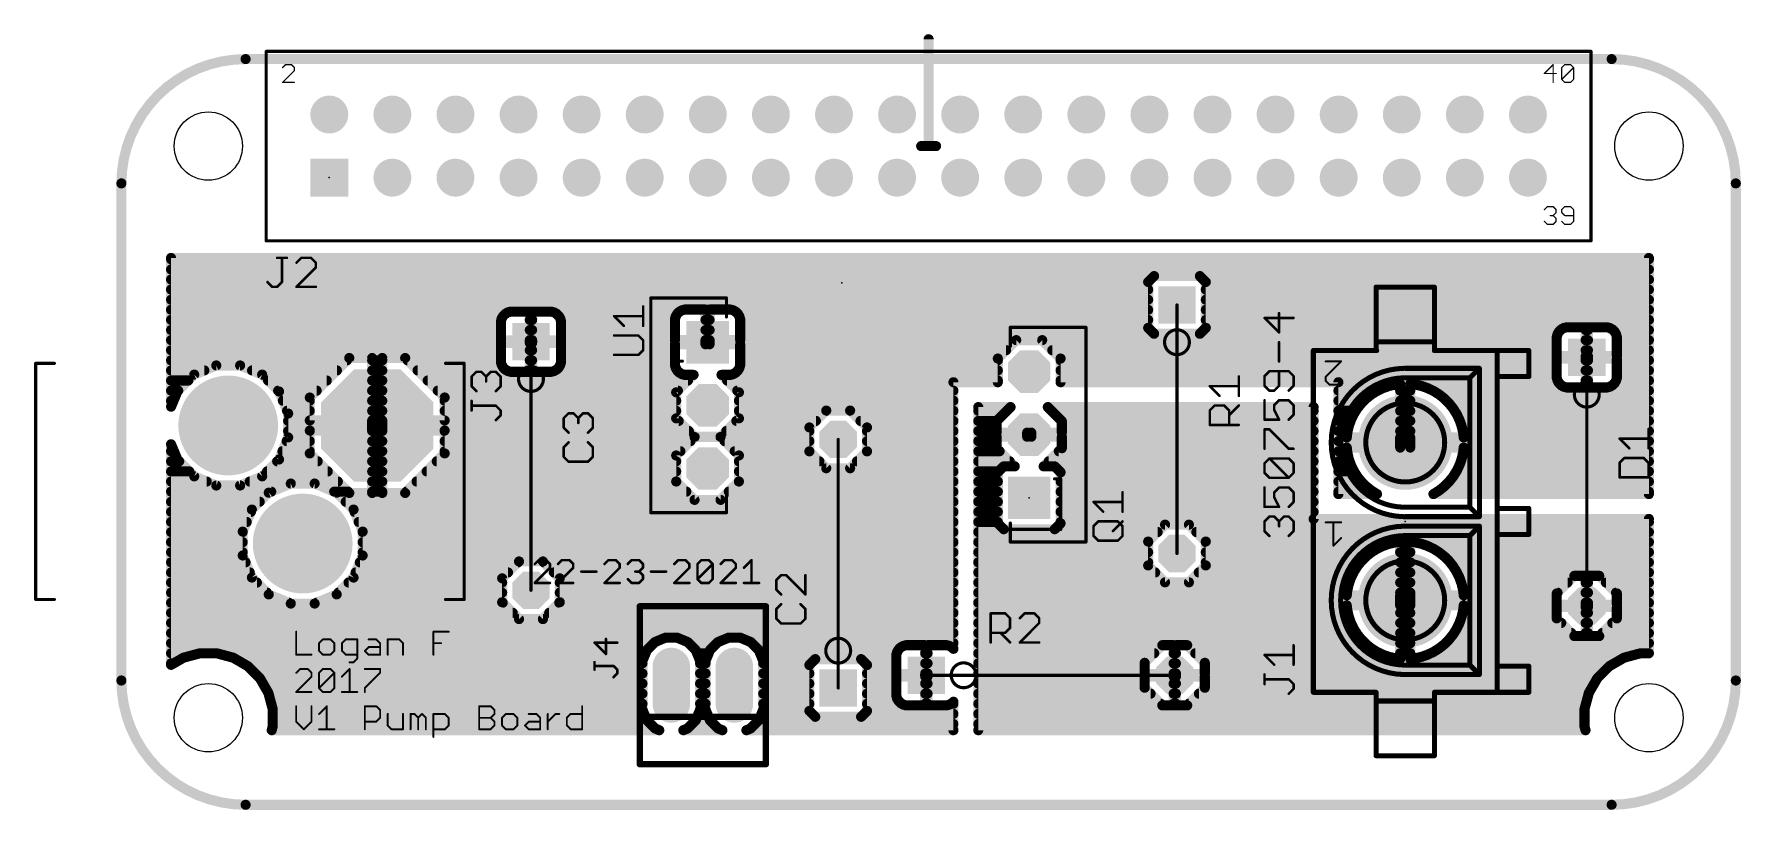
# Model space of a CAD drawing. Extents: x -3.5 to 65.2, y -0.2 to 31.
import ezdxf

# ---------------------------------------------------------------- set-up
doc = ezdxf.new("R2010")
doc.units = 0
for name, color, linetype in [('16', 175, 'CONTINUOUS'), ('17', 82, 'CONTINUOUS'), ('20', 7, 'CONTINUOUS'), ('21', 253, 'CONTINUOUS'), ('23', 7, 'CONTINUOUS'), ('25', 253, 'CONTINUOUS'), ('27', 253, 'CONTINUOUS'), ('49', 253, 'CONTINUOUS'), ('51', 253, 'CONTINUOUS')]:
    doc.layers.add(name, color=color, linetype=linetype)

# ---------------------------------------------------------------- blocks, each defined once
blk = doc.blocks.new('SQUAREP')
blk.add_solid([(-0.5, -0.5), (0.5, -0.5), (-0.5, 0.5), (0.5, 0.5)])
blk = doc.blocks.new('OCTAGONP')
at = {"const_width": 0.5}
blk.add_lwpolyline([(-0.25, -0.1036), (-0.25, 0.1036), (-0.1036, 0.25), (0.1036, 0.25), (0.25, 0.1036), (0.25, -0.1036), (0.1036, -0.25), (-0.1036, -0.25), (-0.25, -0.1036), (-0.25, 0.1036)], dxfattribs=at)
blk = doc.blocks.new('ROUNDP')
at = {"const_width": 0.5}
blk.add_lwpolyline([(0, -0.25, 1), (0, 0.25, 1), (0, -0.25)], format="xyb", dxfattribs=at)
blk = doc.blocks.new('LONGP100')
at = {"const_width": 1}
blk.add_lwpolyline([(-0.5, 0), (0.5, 0)], dxfattribs=at)
at = {"const_width": 0.5}
for points in [[(-0.5, 0.25, 1), (-0.5, -0.25)], [(0.5, -0.25, 1), (0.5, 0.25)]]:
    blk.add_lwpolyline(points, format="xyb", dxfattribs=at)

msp = doc.modelspace()

# ---------------------------------------------------------------- linework, layer by layer
at = {"layer": '16', "const_width": 0.4064}
for points in [[(2, 16.0164), (2, 22)], [(2, 22), (61.5, 22)], [(2, 21.9456), (61.5, 21.9456)], [(61.5, 22), (61.5, 12.5)], [(2, 21.5392), (61.5, 21.5392)], [(2, 21.1328), (41.4401, 21.1328)], [(41.5777, 21.2704), (41.3396, 21.0323)], [(43.4223, 21.2704), (41.5777, 21.2704)], [(43.6604, 21.0323), (43.4223, 21.2704)], [(43.5599, 21.1328), (61.5, 21.1328)], [(2, 20.7264), (41.3396, 20.7264)], [(41.3396, 21.0323), (41.3396, 19.1877)], [(43.6604, 19.1877), (43.6604, 21.0323)], [(43.6604, 20.7264), (61.5, 20.7264)], [(2, 20.32), (41.3396, 20.32)], [(2, 19.9136), (22.6421, 19.9136)], [(15.4553, 19.7499), (15.3701, 19.6647)], [(15.5595, 19.81), (15.4553, 19.7499)], [(15.6758, 19.8412), (15.5595, 19.81)], [(16.4432, 19.8412), (15.6758, 19.8412)], [(16.4432, 18.6768), (16.4432, 19.8412)], [(17.3042, 19.8412), (16.5368, 19.8412)], [(16.5368, 19.8412), (16.5368, 18.6768)], [(17.4205, 19.81), (17.3042, 19.8412)], [(17.5247, 19.7499), (17.4205, 19.81)], [(17.6099, 19.6647), (17.5247, 19.7499)], [(22.3769, 19.748), (22.3167, 19.6437)], [(22.462, 19.8331), (22.3769, 19.748)], [(22.5663, 19.8933), (22.462, 19.8331)], [(22.6826, 19.9244), (22.5663, 19.8933)], [(23.5174, 19.9244), (22.6826, 19.9244)], [(23.5174, 18.6926), (23.5174, 19.9244)], [(23.5174, 19.9136), (23.6826, 19.9136)], [(24.5174, 19.9244), (23.6826, 19.9244)], [(23.6826, 19.9244), (23.6826, 18.6926)], [(24.6337, 19.8933), (24.5174, 19.9244)], [(24.5579, 19.9136), (41.3396, 19.9136)], [(24.738, 19.8331), (24.6337, 19.8933)], [(24.8231, 19.748), (24.738, 19.8331)], [(24.8833, 19.6437), (24.8231, 19.748)], [(43.6604, 20.32), (61.5, 20.32)], [(43.6604, 19.9136), (61.5, 19.9136)], [(2, 19.5072), (15.2957, 19.5072)], [(2, 19.1008), (15.2788, 19.1008)], [(15.31, 19.5605), (15.2788, 19.4442)], [(15.2788, 19.4442), (15.2788, 18.6768)], [(15.3701, 19.6647), (15.31, 19.5605)], [(16.4432, 19.5072), (16.5368, 19.5072)], [(16.4432, 19.1008), (16.5368, 19.1008)], [(17.67, 19.5605), (17.6099, 19.6647)], [(17.7012, 19.4442), (17.67, 19.5605)], [(17.6843, 19.5072), (22.2856, 19.5072)], [(17.7012, 18.6768), (17.7012, 19.4442)], [(17.7012, 19.1008), (22.2856, 19.1008)], [(22.3167, 19.6437), (22.2856, 19.5274)], [(22.2856, 19.5274), (22.2856, 18.6926)], [(23.5174, 19.5072), (23.6826, 19.5072)], [(23.5174, 19.1008), (23.6826, 19.1008)], [(24.9144, 19.5274), (24.8833, 19.6437)], [(24.9144, 18.6926), (24.9144, 19.5274)], [(24.9144, 19.5072), (41.3396, 19.5072)], [(24.9144, 19.1008), (41.4265, 19.1008)], [(41.3396, 19.1877), (41.5777, 18.9496)], [(43.4223, 18.9496), (43.6604, 19.1877)], [(43.5735, 19.1008), (57.9462, 19.1008)], [(43.6604, 19.5072), (61.5, 19.5072)], [(57.9653, 19.1198), (57.8801, 19.0347)], [(58.0695, 19.18), (57.9653, 19.1198)], [(58.1858, 19.2112), (58.0695, 19.18)], [(58.9532, 19.2112), (58.1858, 19.2112)], [(58.9532, 18.0468), (58.9532, 19.2112)], [(58.9532, 19.1008), (59.0468, 19.1008)], [(59.8142, 19.2112), (59.0468, 19.2112)], [(59.0468, 19.2112), (59.0468, 18.0468)], [(59.9305, 19.18), (59.8142, 19.2112)], [(60.0347, 19.1198), (59.9305, 19.18)], [(60.1198, 19.0347), (60.0347, 19.1198)], [(60.0538, 19.1008), (61.5, 19.1008)], [(2, 18.6944), (15.2788, 18.6944)], [(15.2788, 18.6768), (16.4432, 18.6768)], [(16.4432, 18.5832), (15.2788, 18.5832)], [(15.2788, 18.5832), (15.2788, 17.8158)], [(16.4432, 18.6944), (16.5368, 18.6944)], [(16.5368, 18.6768), (16.4432, 18.6768)], [(16.4432, 18.6768), (16.4432, 18.5832)], [(16.4432, 17.4188), (16.4432, 18.5832)], [(16.4432, 18.5832), (16.5368, 18.5832)], [(16.5368, 18.5832), (16.5368, 18.6768)], [(16.5368, 18.6768), (17.7012, 18.6768)], [(17.7012, 18.5832), (16.5368, 18.5832)], [(16.5368, 18.5832), (16.5368, 17.4188)], [(17.7012, 18.6944), (22.2856, 18.6944)], [(17.7012, 17.8158), (17.7012, 18.5832)], [(22.2856, 18.6926), (23.5174, 18.6926)], [(23.5174, 18.5274), (22.2856, 18.5274)], [(22.2856, 18.5274), (22.2856, 17.6926)], [(23.5174, 18.6944), (23.6826, 18.6944)], [(23.6826, 18.6926), (23.5174, 18.6926)], [(23.5174, 18.6926), (23.5174, 18.5274)], [(23.6826, 18.5274), (23.6826, 18.6926)], [(23.6826, 18.6926), (24.9144, 18.6926)], [(24.9144, 18.5274), (23.6826, 18.5274)], [(24.9144, 18.6944), (57.7888, 18.6944)], [(24.9144, 17.6926), (24.9144, 18.5274)], [(36.0266, 18.6936), (35.2863, 17.9534)], [(37.0734, 18.6936), (36.0266, 18.6936)], [(37.8136, 17.9534), (37.0734, 18.6936)], [(41.5777, 18.9496), (43.4223, 18.9496)], [(57.82, 18.9305), (57.7888, 18.8142)], [(57.7888, 18.8142), (57.7888, 18.0468)], [(57.8801, 19.0347), (57.82, 18.9305)], [(58.9532, 18.6944), (59.0468, 18.6944)], [(60.18, 18.9305), (60.1198, 19.0347)], [(60.2112, 18.8142), (60.18, 18.9305)], [(60.2112, 18.0468), (60.2112, 18.8142)], [(60.2112, 18.6944), (61.5, 18.6944)], [(2, 18.288), (15.2788, 18.288)], [(2, 17.8816), (9.0817, 17.8816)], [(3.8197, 17.6744), (2.9324, 17.3068)], [(4.7803, 17.6744), (3.8197, 17.6744)], [(5.6676, 17.3068), (4.7803, 17.6744)], [(9.1753, 17.9752), (7.5848, 16.3847)], [(10.0968, 17.9752), (9.1753, 17.9752)], [(10.0968, 15.4632), (10.0968, 17.9752)], [(10.0968, 17.8816), (10.5032, 17.8816)], [(10.5032, 17.9752), (10.5032, 15.4632)], [(11.4247, 17.9752), (10.5032, 17.9752)], [(13.0152, 16.3847), (11.4247, 17.9752)], [(11.5183, 17.8816), (15.2788, 17.8816)], [(15.2788, 17.8158), (15.31, 17.6995)], [(15.31, 17.6995), (15.3701, 17.5953)], [(16.4432, 18.288), (16.5368, 18.288)], [(16.4432, 17.8816), (16.5368, 17.8816)], [(17.6099, 17.5953), (17.67, 17.6995)], [(17.67, 17.6995), (17.7012, 17.8158)], [(17.7012, 18.288), (22.2856, 18.288)], [(17.7012, 17.8816), (22.2856, 17.8816)], [(22.2856, 17.6926), (22.3167, 17.5763)], [(24.8833, 17.5763), (24.9144, 17.6926)], [(24.9144, 18.288), (35.6209, 18.288)], [(24.9144, 17.8816), (35.2863, 17.8816)], [(35.2863, 17.9534), (35.2863, 17)], [(37.4791, 18.288), (57.7888, 18.288)], [(37.8136, 17), (37.8136, 17.9534)], [(37.8136, 17.8816), (57.7888, 17.8816)], [(57.7888, 18.0468), (58.9532, 18.0468)], [(58.9532, 17.9532), (57.7888, 17.9532)], [(57.7888, 17.9532), (57.7888, 17.1858)], [(58.9532, 18.288), (59.0468, 18.288)], [(59.0468, 18.0468), (58.9532, 18.0468)], [(58.9532, 18.0468), (58.9532, 17.9532)], [(58.9532, 16.7888), (58.9532, 17.9532)], [(58.9532, 17.9532), (59.0468, 17.9532)], [(58.9532, 17.8816), (59.0468, 17.8816)], [(59.0468, 17.9532), (59.0468, 18.0468)], [(59.0468, 18.0468), (60.2112, 18.0468)], [(60.2112, 17.9532), (59.0468, 17.9532)], [(59.0468, 17.9532), (59.0468, 16.7888)], [(60.2112, 18.288), (61.5, 18.288)], [(60.2112, 17.1858), (60.2112, 17.9532)], [(60.2112, 17.8816), (61.5, 17.8816)], [(2, 17.4752), (3.3388, 17.4752)], [(2, 17.0688), (2.6943, 17.0688)], [(2.9324, 17.3068), (2.2532, 16.6276)], [(5.2612, 17.4752), (8.6753, 17.4752)], [(6.3468, 16.6276), (5.6676, 17.3068)], [(5.9057, 17.0688), (8.2689, 17.0688)], [(10.0968, 17.4752), (10.5032, 17.4752)], [(10.0968, 17.0688), (10.5032, 17.0688)], [(11.9247, 17.4752), (15.5158, 17.4752)], [(12.3311, 17.0688), (22.8117, 17.0688)], [(15.3701, 17.5953), (15.4553, 17.5101)], [(15.4553, 17.5101), (15.5595, 17.45)], [(15.5595, 17.45), (15.6758, 17.4188)], [(15.6758, 17.4188), (16.4432, 17.4188)], [(16.4432, 17.4752), (16.5368, 17.4752)], [(16.5368, 17.4188), (17.3042, 17.4188)], [(17.3042, 17.4188), (17.4205, 17.45)], [(17.4205, 17.45), (17.5247, 17.5101)], [(17.4642, 17.4752), (22.3751, 17.4752)], [(17.5247, 17.5101), (17.6099, 17.5953)], [(22.3167, 17.5763), (22.3769, 17.472)], [(23.0385, 17.2956), (22.3363, 16.5934)], [(22.3769, 17.472), (22.462, 17.3869)], [(22.462, 17.3869), (22.5663, 17.3267)], [(22.5663, 17.3267), (22.6826, 17.2956)], [(22.6826, 17.2956), (23.0385, 17.2956)], [(24.8636, 16.5934), (24.1615, 17.2956)], [(24.1615, 17.2956), (24.5174, 17.2956)], [(24.3883, 17.0688), (35.2863, 17.0688)], [(24.5174, 17.2956), (24.6337, 17.3267)], [(24.6337, 17.3267), (24.738, 17.3869)], [(24.738, 17.3869), (24.8231, 17.472)], [(24.8231, 17.472), (24.8833, 17.5763)], [(24.8249, 17.4752), (35.2863, 17.4752)], [(35.2863, 17), (33.5, 17)], [(33.5, 17), (33.5, 6.2746)], [(37.8136, 17.4752), (57.7888, 17.4752)], [(37.8136, 17.0688), (57.8204, 17.0688)], [(49, 17), (37.8136, 17)], [(49, 12.5), (49, 17)], [(57.7888, 17.1858), (57.82, 17.0695)], [(57.82, 17.0695), (57.8801, 16.9653)], [(58.9532, 17.4752), (59.0468, 17.4752)], [(58.9532, 17.0688), (59.0468, 17.0688)], [(60.1198, 16.9653), (60.18, 17.0695)], [(60.1796, 17.0688), (61.5, 17.0688)], [(60.18, 17.0695), (60.2112, 17.1858)], [(60.2112, 17.4752), (61.5, 17.4752)], [(2, 16.6624), (2.2879, 16.6624)], [(2.2532, 16.6276), (2, 16.0164)], [(6.3121, 16.6624), (7.8625, 16.6624)], [(6.7144, 15.7403), (6.3468, 16.6276)], [(7.5848, 16.3847), (7.5848, 15.4632)], [(10.0968, 16.6624), (10.5032, 16.6624)], [(12.7375, 16.6624), (22.4053, 16.6624)], [(13.0152, 15.4632), (13.0152, 16.3847)], [(22.3363, 16.5934), (22.3363, 15.5466)], [(24.7947, 16.6624), (33.5, 16.6624)], [(24.8636, 15.5466), (24.8636, 16.5934)], [(49, 16.6624), (50.5802, 16.6624)], [(50.1135, 16.3391), (49.9259, 16.1515)], [(50.3209, 16.5046), (50.1135, 16.3391)], [(50.5456, 16.6457), (50.3209, 16.5046)], [(50.7846, 16.7608), (50.5456, 16.6457)], [(51.035, 16.8485), (50.7846, 16.7608)], [(51.2937, 16.9075), (51.035, 16.8485)], [(51.4868, 16.9292), (51.2937, 16.9075)], [(51.4868, 14.7782), (51.4868, 16.9292)], [(51.4868, 16.6624), (51.8932, 16.6624)], [(52.0863, 16.9075), (51.8932, 16.9292)], [(51.8932, 16.9292), (51.8932, 14.7782)], [(52.345, 16.8485), (52.0863, 16.9075)], [(52.5954, 16.7608), (52.345, 16.8485)], [(52.8344, 16.6457), (52.5954, 16.7608)], [(52.7998, 16.6624), (61.5, 16.6624)], [(53.0591, 16.5046), (52.8344, 16.6457)], [(53.2665, 16.3391), (53.0591, 16.5046)], [(53.4541, 16.1515), (53.2665, 16.3391)], [(57.8801, 16.9653), (57.9653, 16.8801)], [(57.9653, 16.8801), (58.0695, 16.82)], [(58.0695, 16.82), (58.1858, 16.7888)], [(58.1858, 16.7888), (58.9532, 16.7888)], [(59.0468, 16.7888), (59.8142, 16.7888)], [(59.8142, 16.7888), (59.9305, 16.82)], [(59.9305, 16.82), (60.0347, 16.8801)], [(60.0347, 16.8801), (60.1198, 16.9653)], [(2, 16.256), (2.0992, 16.256)], [(6.5008, 16.256), (7.5848, 16.256)], [(6.6691, 15.8496), (7.5848, 15.8496)], [(6.7144, 14.7797), (6.7144, 15.7403)], [(10.0968, 16.256), (10.5032, 16.256)], [(10.0968, 15.8496), (10.5032, 15.8496)], [(13.0152, 16.256), (22.3363, 16.256)], [(13.0152, 15.8496), (22.3363, 15.8496)], [(24.8636, 16.256), (33.5, 16.256)], [(24.8636, 15.8496), (28.3686, 15.8496)], [(28.3793, 15.8604), (27.6996, 15.1806)], [(29.3407, 15.8604), (28.3793, 15.8604)], [(30.0204, 15.1806), (29.3407, 15.8604)], [(29.3514, 15.8496), (33.5, 15.8496)], [(34.5, 3), (34.5, 16)], [(34.5, 16), (35.8011, 16)], [(34.5, 15.8496), (35.6507, 15.8496)], [(35.8011, 16), (35.2356, 15.4345)], [(37.8644, 15.4345), (37.2989, 16)], [(37.2989, 16), (48, 16)], [(37.4493, 15.8496), (48, 15.8496)], [(48, 16), (48, 11.5)], [(49, 16.256), (50.0303, 16.256)], [(49, 15.8496), (49.7011, 15.8496)], [(49.6193, 15.7194), (49.5042, 15.4804)], [(49.7604, 15.9441), (49.6193, 15.7194)], [(49.9259, 16.1515), (49.7604, 15.9441)], [(51.4868, 16.256), (51.8932, 16.256)], [(51.4868, 15.8496), (51.8932, 15.8496)], [(53.3497, 16.256), (61.5, 16.256)], [(53.6196, 15.9441), (53.4541, 16.1515)], [(53.7607, 15.7194), (53.6196, 15.9441)], [(53.6789, 15.8496), (61.5, 15.8496)], [(53.8758, 15.4804), (53.7607, 15.7194)], [(6.7144, 15.4432), (10.0968, 15.4432)], [(6.7144, 15.0368), (7.5848, 15.0368)], [(7.5848, 15.4632), (10.0968, 15.4632)], [(10.0968, 15.0568), (7.5848, 15.0568)], [(7.5848, 15.0568), (7.5848, 14.1353)], [(10.5032, 15.4632), (10.0968, 15.4632)], [(10.0968, 15.4632), (10.0968, 15.0568)], [(10.0968, 12.5448), (10.0968, 15.0568)], [(10.0968, 15.0568), (10.5032, 15.0568)], [(10.0968, 15.0368), (10.5032, 15.0368)], [(10.5032, 15.0568), (10.5032, 15.4632)], [(10.5032, 15.4632), (13.0152, 15.4632)], [(10.5032, 15.4432), (22.4397, 15.4432)], [(10.5032, 15.0568), (10.5032, 12.5448)], [(13.0152, 15.0568), (10.5032, 15.0568)], [(13.0152, 14.1353), (13.0152, 15.0568)], [(13.0152, 15.0368), (22.8461, 15.0368)], [(22.3363, 15.5466), (23.0766, 14.8064)], [(24.1234, 14.8064), (24.8636, 15.5466)], [(24.3539, 15.0368), (27.6996, 15.0368)], [(24.7603, 15.4432), (27.9622, 15.4432)], [(27.6996, 15.1806), (27.6996, 14.2193)], [(29.7578, 15.4432), (33.5, 15.4432)], [(30.0204, 14.2193), (30.0204, 15.1806)], [(30.0204, 15.0368), (33.5, 15.0368)], [(34.5, 15.4432), (35.2443, 15.4432)], [(34.5, 15.0368), (35.2356, 15.0368)], [(35.2356, 15.4345), (35.2356, 14.9726)], [(35.2356, 14.9726), (36.4674, 14.9726)], [(36.4674, 14.9726), (36.4674, 14.8074)], [(36.6326, 14.8074), (36.6326, 14.9726)], [(36.6326, 14.9726), (37.8644, 14.9726)], [(37.8557, 15.4432), (48, 15.4432)], [(37.8644, 14.9726), (37.8644, 15.4345)], [(37.8644, 15.0368), (48, 15.0368)], [(49, 15.4432), (49.4912, 15.4432)], [(49, 15.0368), (49.3725, 15.0368)], [(49.3575, 14.9713), (49.3357, 14.7782)], [(49.4165, 15.23), (49.3575, 14.9713)], [(49.5042, 15.4804), (49.4165, 15.23)], [(51.4868, 15.4432), (51.8932, 15.4432)], [(51.4868, 15.0368), (51.8932, 15.0368)], [(53.9635, 15.23), (53.8758, 15.4804)], [(53.8888, 15.4432), (61.5, 15.4432)], [(54.0225, 14.9713), (53.9635, 15.23)], [(54.0075, 15.0368), (61.5, 15.0368)], [(54.0442, 14.7782), (54.0225, 14.9713)], [(2, 5.6295), (2, 14.5036)], [(2, 14.5036), (2.2532, 13.8924)], [(6.3468, 13.8924), (6.7144, 14.7797)], [(6.6525, 14.6304), (7.5848, 14.6304)], [(10.0968, 14.6304), (10.5032, 14.6304)], [(13.0152, 14.6304), (22.9133, 14.6304)], [(23.0766, 14.7936), (22.3363, 14.0534)], [(23.0766, 14.8064), (24.1234, 14.8064)], [(24.1234, 14.7936), (23.0766, 14.7936)], [(24.8636, 14.0534), (24.1234, 14.7936)], [(24.2867, 14.6304), (27.6996, 14.6304)], [(30.0204, 14.6304), (33.5, 14.6304)], [(34.5, 14.6304), (35.2356, 14.6304)], [(36.4674, 14.8074), (35.2356, 14.8074)], [(35.2356, 14.8074), (35.2356, 14.3455)], [(35.2356, 14.3455), (35.9674, 13.6136)], [(37.8644, 14.8074), (36.6326, 14.8074)], [(37.1326, 13.6136), (37.8644, 14.3455)], [(37.8644, 14.3455), (37.8644, 14.8074)], [(37.8644, 14.6304), (48, 14.6304)], [(49, 14.6304), (51.4868, 14.6304)], [(49.3357, 14.7782), (51.4868, 14.7782)], [(51.4868, 14.3718), (49.3357, 14.3718)], [(49.3357, 14.3718), (49.3575, 14.1787)], [(51.8932, 14.7782), (51.4868, 14.7782)], [(51.4868, 14.7782), (51.4868, 14.3718)], [(51.8932, 14.3718), (51.8932, 14.7782)], [(51.8932, 14.7782), (54.0442, 14.7782)], [(51.8932, 14.6304), (61.5, 14.6304)], [(54.0442, 14.3718), (51.8932, 14.3718)], [(54.0225, 14.1787), (54.0442, 14.3718)], [(2, 14.224), (2.1158, 14.224)], [(2, 13.8176), (2.3279, 13.8176)], [(2.2532, 13.8924), (2.9324, 13.2132)], [(5.6676, 13.2132), (6.3468, 13.8924)], [(6.2721, 13.8176), (7.9025, 13.8176)], [(6.4842, 14.224), (7.5848, 14.224)], [(7.5848, 14.1353), (9.1753, 12.5448)], [(10.0968, 14.224), (10.5032, 14.224)], [(10.0968, 13.8176), (10.5032, 13.8176)], [(11.4247, 12.5448), (13.0152, 14.1353)], [(12.6975, 13.8176), (22.3363, 13.8176)], [(13.0152, 14.224), (22.5069, 14.224)], [(22.3363, 14.0534), (22.3363, 13.0066)], [(24.6931, 14.224), (27.6996, 14.224)], [(24.8636, 13.0066), (24.8636, 14.0534)], [(24.8636, 13.8176), (28.1013, 13.8176)], [(27.6996, 14.2193), (28.3793, 13.5396)], [(29.3407, 13.5396), (30.0204, 14.2193)], [(29.6187, 13.8176), (33.5, 13.8176)], [(30.0204, 14.224), (33.5, 14.224)], [(34.5, 14.224), (35.3571, 14.224)], [(34.5, 13.8176), (35.7635, 13.8176)], [(35.5244, 13.6136), (35.2863, 13.3756)], [(35.9674, 13.6136), (35.5244, 13.6136)], [(37.5756, 13.6136), (37.1326, 13.6136)], [(37.3365, 13.8176), (48, 13.8176)], [(37.8136, 13.3756), (37.5756, 13.6136)], [(37.7429, 14.224), (48, 14.224)], [(49, 14.224), (49.3524, 14.224)], [(49, 13.8176), (49.4524, 13.8176)], [(49.3575, 14.1787), (49.4165, 13.92)], [(49.4165, 13.92), (49.5042, 13.6696)], [(49.5042, 13.6696), (49.6193, 13.4306)], [(53.7607, 13.4306), (53.8758, 13.6696)], [(53.8758, 13.6696), (53.9635, 13.92)], [(53.9276, 13.8176), (61.5, 13.8176)], [(53.9635, 13.92), (54.0225, 14.1787)], [(54.0276, 14.224), (61.5, 14.224)], [(2, 13.4112), (2.7343, 13.4112)], [(2, 13.0048), (3.4354, 13.0048)], [(2.9324, 13.2132), (3.8197, 12.8456)], [(4.7803, 12.8456), (5.6676, 13.2132)], [(5.1646, 13.0048), (8.7153, 13.0048)], [(5.8657, 13.4112), (8.3089, 13.4112)], [(6.8197, 12.9244), (5.9324, 12.5568)], [(7.7803, 12.9244), (6.8197, 12.9244)], [(8.6676, 12.5568), (7.7803, 12.9244)], [(10.0968, 13.4112), (10.5032, 13.4112)], [(10.0968, 13.0048), (10.5032, 13.0048)], [(11.8847, 13.0048), (22.3381, 13.0048)], [(12.2911, 13.4112), (22.3363, 13.4112)], [(22.3363, 13.0066), (23.0766, 12.2664)], [(24.1234, 12.2664), (24.8636, 13.0066)], [(24.8619, 13.0048), (33.5, 13.0048)], [(24.8636, 13.4112), (33.5, 13.4112)], [(28.3793, 13.5396), (29.3407, 13.5396)], [(34.5, 13.4112), (35.322, 13.4112)], [(34.5, 13.0048), (35.2863, 13.0048)], [(35.2863, 13.3756), (35.2863, 11.3244)], [(37.778, 13.4112), (48, 13.4112)], [(37.8136, 11.3244), (37.8136, 13.3756)], [(37.8136, 13.0048), (48, 13.0048)], [(49, 13.4112), (49.6315, 13.4112)], [(49, 13.0048), (49.9208, 13.0048)], [(49.6193, 13.4306), (49.7604, 13.2059)], [(49.7604, 13.2059), (49.9259, 12.9985)], [(49.9259, 12.9985), (50.1135, 12.8109)], [(53.2665, 12.8109), (53.4541, 12.9985)], [(53.4541, 12.9985), (53.6196, 13.2059)], [(53.4592, 13.0048), (61.5, 13.0048)], [(53.6196, 13.2059), (53.7607, 13.4306)], [(53.7485, 13.4112), (61.5, 13.4112)], [(2, 12.5984), (6.0327, 12.5984)], [(2, 12.192), (5.5675, 12.192)], [(3.8197, 12.8456), (4.7803, 12.8456)], [(5.9324, 12.5568), (5.2532, 11.8776)], [(8.5673, 12.5984), (9.1217, 12.5984)], [(9.3468, 11.8776), (8.6676, 12.5568)], [(9.0325, 12.192), (33.5, 12.192)], [(9.1753, 12.5448), (10.0968, 12.5448)], [(10.0968, 12.5984), (10.5032, 12.5984)], [(10.5032, 12.5448), (11.4247, 12.5448)], [(11.4783, 12.5984), (22.7445, 12.5984)], [(23.0766, 12.2664), (24.1234, 12.2664)], [(24.4555, 12.5984), (33.5, 12.5984)], [(34.5, 12.5984), (35.2863, 12.5984)], [(34.5, 12.192), (35.2863, 12.192)], [(37.8136, 12.5984), (48, 12.5984)], [(37.8136, 12.192), (48, 12.192)], [(49, 12.5984), (50.3958, 12.5984)], [(50.5545, 12.5), (49, 12.5)], [(50.1135, 12.8109), (50.3209, 12.6454)], [(50.3209, 12.6454), (50.5456, 12.5043)], [(50.5456, 12.5043), (50.5545, 12.5)], [(52.8255, 12.5), (52.8344, 12.5043)], [(61.5, 12.5), (52.8255, 12.5)], [(52.8344, 12.5043), (53.0591, 12.6454)], [(52.9842, 12.5984), (61.5, 12.5984)], [(53.0591, 12.6454), (53.2665, 12.8109)], [(2, 11.7856), (5.215, 11.7856)], [(5.2532, 11.8776), (4.8856, 10.9903)], [(9.7144, 10.9903), (9.3468, 11.8776)], [(9.385, 11.7856), (33.5, 11.7856)], [(34.5, 11.7856), (35.2863, 11.7856)], [(37.8136, 11.7856), (48, 11.7856)], [(48, 11.5), (61.5, 11.5)], [(61.5, 11.5), (61.5, 6.0942)], [(2, 11.3792), (5.0467, 11.3792)], [(2, 10.9728), (4.8856, 10.9728)], [(4.8856, 10.9903), (4.8856, 10.0297)], [(9.5533, 11.3792), (33.5, 11.3792)], [(9.7144, 10.0297), (9.7144, 10.9903)], [(9.7144, 10.9728), (33.5, 10.9728)], [(34.5, 11.3792), (35.2863, 11.3792)], [(34.5, 10.9728), (41.7218, 10.9728)], [(35.2863, 11.3244), (35.5244, 11.0864)], [(35.5244, 11.0864), (37.5756, 11.0864)], [(37.5756, 11.0864), (37.8136, 11.3244)], [(37.8136, 11.3792), (61.5, 11.3792)], [(42.0193, 11.2704), (41.3396, 10.5907)], [(42.9807, 11.2704), (42.0193, 11.2704)], [(43.6604, 10.5907), (42.9807, 11.2704)], [(43.2782, 10.9728), (61.5, 10.9728)], [(2, 10.5664), (4.8856, 10.5664)], [(2, 10.16), (4.8856, 10.16)], [(9.7144, 10.5664), (33.5, 10.5664)], [(9.7144, 10.16), (33.5, 10.16)], [(34.5, 10.5664), (41.3396, 10.5664)], [(34.5, 10.16), (41.3396, 10.16)], [(41.3396, 10.5907), (41.3396, 9.6293)], [(43.6604, 9.6293), (43.6604, 10.5907)], [(43.6604, 10.5664), (51.3728, 10.5664)], [(43.6604, 10.16), (50.3296, 10.16)], [(50.3209, 10.1546), (50.1135, 9.9891)], [(50.5456, 10.2957), (50.3209, 10.1546)], [(50.7846, 10.4108), (50.5456, 10.2957)], [(51.035, 10.4985), (50.7846, 10.4108)], [(51.2937, 10.5575), (51.035, 10.4985)], [(51.4868, 10.5792), (51.2937, 10.5575)], [(51.4868, 8.4282), (51.4868, 10.5792)], [(51.4868, 10.5664), (51.8932, 10.5664)], [(51.4868, 10.16), (51.8932, 10.16)], [(52.0863, 10.5575), (51.8932, 10.5792)], [(51.8932, 10.5792), (51.8932, 8.4282)], [(52.0072, 10.5664), (61.5, 10.5664)], [(52.345, 10.4985), (52.0863, 10.5575)], [(52.5954, 10.4108), (52.345, 10.4985)], [(52.8344, 10.2957), (52.5954, 10.4108)], [(53.0591, 10.1546), (52.8344, 10.2957)], [(53.0504, 10.16), (61.5, 10.16)], [(53.2665, 9.9891), (53.0591, 10.1546)], [(2, 9.7536), (5, 9.7536)], [(4.8856, 10.0297), (5.2532, 9.1424)], [(9.3468, 9.1424), (9.7144, 10.0297)], [(9.6, 9.7536), (15.9726, 9.7536)], [(16.0093, 9.7904), (15.3296, 9.1106)], [(16.9706, 9.7904), (16.0093, 9.7904)], [(17.6504, 9.1106), (16.9706, 9.7904)], [(17.0074, 9.7536), (33.5, 9.7536)], [(34.5, 9.7536), (41.3396, 9.7536)], [(41.3396, 9.6293), (42.0193, 8.9496)], [(42.9807, 8.9496), (43.6604, 9.6293)], [(43.6604, 9.7536), (49.8877, 9.7536)], [(49.7604, 9.5941), (49.6193, 9.3694)], [(49.9259, 9.8015), (49.7604, 9.5941)], [(50.1135, 9.9891), (49.9259, 9.8015)], [(51.4868, 9.7536), (51.8932, 9.7536)], [(53.4541, 9.8015), (53.2665, 9.9891)], [(53.6196, 9.5941), (53.4541, 9.8015)], [(53.4923, 9.7536), (61.5, 9.7536)], [(53.7607, 9.3694), (53.6196, 9.5941)], [(2, 9.3472), (5.1683, 9.3472)], [(2, 8.9408), (5.4547, 8.9408)], [(5.2532, 9.1424), (5.9324, 8.4632)], [(8.6676, 8.4632), (9.3468, 9.1424)], [(9.1453, 8.9408), (15.3296, 8.9408)], [(9.4317, 9.3472), (15.5662, 9.3472)], [(15.3296, 9.1106), (15.3296, 8.1493)], [(17.4138, 9.3472), (33.5, 9.3472)], [(17.6504, 8.1493), (17.6504, 9.1106)], [(17.6504, 8.9408), (33.5, 8.9408)], [(34.5, 9.3472), (41.6217, 9.3472)], [(34.5, 8.9408), (49.4378, 8.9408)], [(42.0193, 8.9496), (42.9807, 8.9496)], [(43.3783, 9.3472), (49.6086, 9.3472)], [(49.4165, 8.88), (49.3575, 8.6213)], [(49.5042, 9.1304), (49.4165, 8.88)], [(49.6193, 9.3694), (49.5042, 9.1304)], [(51.4868, 9.3472), (51.8932, 9.3472)], [(51.4868, 8.9408), (51.8932, 8.9408)], [(53.8758, 9.1304), (53.7607, 9.3694)], [(53.7714, 9.3472), (61.5, 9.3472)], [(53.9635, 8.88), (53.8758, 9.1304)], [(53.9422, 8.9408), (58.2279, 8.9408)], [(54.0225, 8.6213), (53.9635, 8.88)], [(58.4983, 9.2112), (57.7888, 8.5017)], [(58.9532, 9.2112), (58.4983, 9.2112)], [(58.9532, 8.0468), (58.9532, 9.2112)], [(58.9532, 8.9408), (59.0468, 8.9408)], [(59.5017, 9.2112), (59.0468, 9.2112)], [(59.0468, 9.2112), (59.0468, 8.0468)], [(60.2112, 8.5017), (59.5017, 9.2112)], [(59.7721, 8.9408), (61.5, 8.9408)], [(2, 8.5344), (5.8611, 8.5344)], [(2, 8.128), (6.7415, 8.128)], [(5.9324, 8.4632), (6.8197, 8.0956)], [(6.8197, 8.0956), (7.7803, 8.0956)], [(7.7803, 8.0956), (8.6676, 8.4632)], [(7.8585, 8.128), (15.3509, 8.128)], [(8.7389, 8.5344), (15.3296, 8.5344)], [(15.3296, 8.1493), (16.0093, 7.4696)], [(16.9706, 7.4696), (17.6504, 8.1493)], [(17.629, 8.128), (33.5, 8.128)], [(17.6504, 8.5344), (33.5, 8.5344)], [(34.5, 8.5344), (49.3477, 8.5344)], [(34.5, 8.128), (51.4868, 8.128)], [(49.3575, 8.6213), (49.3357, 8.4282)], [(49.3357, 8.4282), (51.4868, 8.4282)], [(51.4868, 8.5344), (51.8932, 8.5344)], [(51.8932, 8.4282), (51.4868, 8.4282)], [(51.4868, 8.4282), (51.4868, 8.0218)], [(51.8932, 8.0218), (51.8932, 8.4282)], [(51.8932, 8.4282), (54.0442, 8.4282)], [(51.8932, 8.128), (57.7888, 8.128)], [(54.0442, 8.4282), (54.0225, 8.6213)], [(54.0323, 8.5344), (57.8215, 8.5344)], [(57.7888, 8.5017), (57.7888, 8.0468)], [(57.7888, 8.0468), (58.9532, 8.0468)], [(58.9532, 8.5344), (59.0468, 8.5344)], [(58.9532, 8.128), (59.0468, 8.128)], [(59.0468, 8.0468), (58.9532, 8.0468)], [(58.9532, 8.0468), (58.9532, 7.9532)], [(59.0468, 7.9532), (59.0468, 8.0468)], [(59.0468, 8.0468), (60.2112, 8.0468)], [(60.1785, 8.5344), (61.5, 8.5344)], [(60.2112, 8.0468), (60.2112, 8.5017)], [(60.2112, 8.128), (61.5, 8.128)], [(2, 7.7216), (15.7573, 7.7216)], [(16.0093, 7.4696), (16.9706, 7.4696)], [(17.2227, 7.7216), (33.5, 7.7216)], [(34.5, 7.7216), (49.3819, 7.7216)], [(51.4868, 8.0218), (49.3357, 8.0218)], [(49.3357, 8.0218), (49.3575, 7.8287)], [(49.3575, 7.8287), (49.4165, 7.57)], [(49.4165, 7.57), (49.5042, 7.3196)], [(51.4868, 5.8707), (51.4868, 8.0218)], [(51.4868, 8.0218), (51.8932, 8.0218)], [(51.4868, 7.7216), (51.8932, 7.7216)], [(51.8932, 8.0218), (51.8932, 5.8707)], [(54.0442, 8.0218), (51.8932, 8.0218)], [(53.8758, 7.3196), (53.9635, 7.57)], [(53.9635, 7.57), (54.0225, 7.8287)], [(53.998, 7.7216), (57.7888, 7.7216)], [(54.0225, 7.8287), (54.0442, 8.0218)], [(58.9532, 7.9532), (57.7888, 7.9532)], [(57.7888, 7.9532), (57.7888, 7.4983)], [(57.7888, 7.4983), (58.4983, 6.7888)], [(58.9532, 6.7888), (58.9532, 7.9532)], [(58.9532, 7.9532), (59.0468, 7.9532)], [(58.9532, 7.7216), (59.0468, 7.7216)], [(59.0468, 7.9532), (59.0468, 6.7888)], [(60.2112, 7.9532), (59.0468, 7.9532)], [(59.5017, 6.7888), (60.2112, 7.4983)], [(60.2112, 7.4983), (60.2112, 7.9532)], [(60.2112, 7.7216), (61.5, 7.7216)], [(2, 7.3152), (33.5, 7.3152)], [(2, 6.9088), (33.5, 6.9088)], [(21.9092, 6.7244), (21.4827, 6.5477)], [(22.3708, 6.7244), (21.9092, 6.7244)], [(22.7973, 6.5477), (22.3708, 6.7244)], [(24.4492, 6.7244), (24.0227, 6.5477)], [(24.9108, 6.7244), (24.4492, 6.7244)], [(25.3373, 6.5477), (24.9108, 6.7244)], [(34.5, 7.3152), (49.5063, 7.3152)], [(34.5, 6.9088), (49.7272, 6.9088)], [(49.5042, 7.3196), (49.6193, 7.0806)], [(49.6193, 7.0806), (49.7604, 6.8559)], [(49.7604, 6.8559), (49.9259, 6.6485)], [(51.4868, 7.3152), (51.8932, 7.3152)], [(51.4868, 6.9088), (51.8932, 6.9088)], [(53.4541, 6.6485), (53.6196, 6.8559)], [(53.6196, 6.8559), (53.7607, 7.0806)], [(53.6528, 6.9088), (58.3783, 6.9088)], [(53.7607, 7.0806), (53.8758, 7.3196)], [(53.8737, 7.3152), (57.9719, 7.3152)], [(58.4983, 6.7888), (58.9532, 6.7888)], [(58.9532, 7.3152), (59.0468, 7.3152)], [(58.9532, 6.9088), (59.0468, 6.9088)], [(59.0468, 6.7888), (59.5017, 6.7888)], [(59.6217, 6.9088), (61.5, 6.9088)], [(60.0281, 7.3152), (61.5, 7.3152)], [(2, 6.5024), (21.4373, 6.5024)], [(2, 6.096), (21.1044, 6.096)], [(3.1585, 6.0942), (2.4987, 5.9174)], [(3.8415, 6.0942), (3.1585, 6.0942)], [(4.5013, 5.9174), (3.8415, 6.0942)], [(21.1563, 6.2213), (20.9796, 5.7948)], [(21.4827, 6.5477), (21.1563, 6.2213)], [(23.1237, 6.2213), (22.7973, 6.5477)], [(22.8427, 6.5024), (23.9773, 6.5024)], [(23.3004, 5.7948), (23.1237, 6.2213)], [(23.1756, 6.096), (23.6444, 6.096)], [(23.6963, 6.2213), (23.5196, 5.7948)], [(24.0227, 6.5477), (23.6963, 6.2213)], [(25.6637, 6.2213), (25.3373, 6.5477)], [(25.3827, 6.5024), (33.5, 6.5024)], [(25.8404, 5.7948), (25.6637, 6.2213)], [(25.7156, 6.096), (31.218, 6.096)], [(31.23, 6.1405), (31.1988, 6.0242)], [(31.1988, 6.0242), (31.1988, 5.2568)], [(31.2901, 6.2447), (31.23, 6.1405)], [(31.3753, 6.3299), (31.2901, 6.2447)], [(31.4795, 6.39), (31.3753, 6.3299)], [(31.5958, 6.4212), (31.4795, 6.39)], [(32.3632, 6.4212), (31.5958, 6.4212)], [(32.3632, 5.2568), (32.3632, 6.4212)], [(32.3632, 6.096), (32.4568, 6.096)], [(33.2242, 6.4212), (32.4568, 6.4212)], [(32.4568, 6.4212), (32.4568, 5.2568)], [(33.3405, 6.39), (33.2242, 6.4212)], [(33.4447, 6.3299), (33.3405, 6.39)], [(33.5, 6.2746), (33.4447, 6.3299)], [(34.5, 6.5024), (50.0719, 6.5024)], [(34.5, 6.096), (41.5831, 6.096)], [(41.9083, 6.4212), (41.1988, 5.7117)], [(42.3632, 6.4212), (41.9083, 6.4212)], [(42.3632, 5.2568), (42.3632, 6.4212)], [(42.3632, 6.096), (42.4568, 6.096)], [(42.4568, 6.4212), (42.4568, 5.2568)], [(42.9117, 6.4212), (42.4568, 6.4212)], [(43.6212, 5.7117), (42.9117, 6.4212)], [(43.2369, 6.096), (50.6666, 6.096)], [(49.9259, 6.6485), (50.1135, 6.4609)], [(50.1135, 6.4609), (50.3209, 6.2954)], [(50.3209, 6.2954), (50.5456, 6.1543)], [(50.5456, 6.1543), (50.7846, 6.0392)], [(50.7846, 6.0392), (51.035, 5.9515)], [(51.4868, 6.5024), (51.8932, 6.5024)], [(51.4868, 6.096), (51.8932, 6.096)], [(52.345, 5.9515), (52.5954, 6.0392)], [(52.5954, 6.0392), (52.8344, 6.1543)], [(52.7134, 6.096), (61.5, 6.096)], [(52.8344, 6.1543), (53.0591, 6.2954)], [(53.0591, 6.2954), (53.2665, 6.4609)], [(53.2665, 6.4609), (53.4541, 6.6485)], [(53.3081, 6.5024), (61.5, 6.5024)], [(61.1585, 6.0942), (60.4987, 5.9174)], [(61.5, 6.0942), (61.1585, 6.0942)], [(2.4987, 5.9174), (2, 5.6295)], [(2, 5.6896), (2.1041, 5.6896)], [(5.0929, 5.5759), (4.5013, 5.9174)], [(4.8959, 5.6896), (20.9796, 5.6896)], [(5.5759, 5.0929), (5.0929, 5.5759)], [(20.9796, 5.7948), (20.9796, 3.8252)], [(23.3004, 3.8252), (23.3004, 5.7948)], [(23.3004, 5.6896), (23.5196, 5.6896)], [(23.5196, 5.7948), (23.5196, 3.8252)], [(25.8404, 3.8252), (25.8404, 5.7948)], [(25.8404, 5.6896), (27.7669, 5.6896)], [(27.9377, 5.8604), (27.6996, 5.6223)], [(27.6996, 5.6223), (27.6996, 3.7777)], [(29.7823, 5.8604), (27.9377, 5.8604)], [(30.0204, 5.6223), (29.7823, 5.8604)], [(29.9531, 5.6896), (31.1988, 5.6896)], [(30.0204, 3.7777), (30.0204, 5.6223)], [(32.3632, 5.6896), (32.4568, 5.6896)], [(34.5, 5.6896), (41.1988, 5.6896)], [(41.1988, 5.7117), (41.1988, 5.2568)], [(42.3632, 5.6896), (42.4568, 5.6896)], [(43.6212, 5.2568), (43.6212, 5.7117)], [(43.6212, 5.6896), (60.1041, 5.6896)], [(51.035, 5.9515), (51.2937, 5.8925)], [(51.2937, 5.8925), (51.4868, 5.8707)], [(51.8932, 5.8707), (52.0863, 5.8925)], [(52.0863, 5.8925), (52.345, 5.9515)], [(59.9071, 5.5759), (59.4241, 5.0929)], [(60.4987, 5.9174), (59.9071, 5.5759)], [(5.3856, 5.2832), (20.9796, 5.2832)], [(5.9174, 4.5013), (5.5759, 5.0929)], [(5.7006, 4.8768), (20.9796, 4.8768)], [(23.3004, 5.2832), (23.5196, 5.2832)], [(23.3004, 4.8768), (23.5196, 4.8768)], [(25.8404, 5.2832), (27.6996, 5.2832)], [(25.8404, 4.8768), (27.6996, 4.8768)], [(30.0204, 5.2832), (31.1988, 5.2832)], [(30.0204, 4.8768), (31.1988, 4.8768)], [(31.1988, 5.2568), (32.3632, 5.2568)], [(32.3632, 5.1632), (31.1988, 5.1632)], [(31.1988, 5.1632), (31.1988, 4.3958)], [(32.3632, 5.2832), (32.4568, 5.2832)], [(32.3632, 5.2568), (32.3632, 5.1632)], [(32.4568, 5.2568), (32.3632, 5.2568)], [(32.3632, 3.9988), (32.3632, 5.1632)], [(32.3632, 5.1632), (32.4568, 5.1632)], [(32.3632, 4.8768), (32.4568, 4.8768)], [(32.4568, 5.1632), (32.4568, 3.9988)], [(34.5, 5.2832), (41.1988, 5.2832)], [(34.5, 4.8768), (41.1988, 4.8768)], [(41.1988, 5.2568), (42.3632, 5.2568)], [(42.3632, 5.1632), (41.1988, 5.1632)], [(41.1988, 5.1632), (41.1988, 4.7083)], [(41.1988, 4.7083), (41.9083, 3.9988)], [(42.3632, 5.2832), (42.4568, 5.2832)], [(42.4568, 5.2568), (42.3632, 5.2568)], [(42.3632, 5.2568), (42.3632, 5.1632)], [(42.3632, 3.9988), (42.3632, 5.1632)], [(42.3632, 5.1632), (42.4568, 5.1632)], [(42.3632, 4.8768), (42.4568, 4.8768)], [(42.4568, 5.1632), (42.4568, 5.2568)], [(42.4568, 5.2568), (43.6212, 5.2568)], [(42.4568, 5.1632), (42.4568, 3.9988)], [(43.6212, 5.1632), (42.4568, 5.1632)], [(42.9117, 3.9988), (43.6212, 4.7083)], [(43.6212, 5.2832), (59.6144, 5.2832)], [(43.6212, 4.7083), (43.6212, 5.1632)], [(43.6212, 4.8768), (59.2994, 4.8768)], [(59.4241, 5.0929), (59.0826, 4.5013)], [(6.0942, 3.8415), (5.9174, 4.5013)], [(5.9257, 4.4704), (20.9796, 4.4704)], [(6.0346, 4.064), (20.9796, 4.064)], [(23.3004, 4.4704), (23.5196, 4.4704)], [(23.3004, 4.064), (23.5196, 4.064)], [(25.8404, 4.4704), (27.6996, 4.4704)], [(25.8404, 4.064), (27.6996, 4.064)], [(30.0204, 4.4704), (31.1988, 4.4704)], [(30.0204, 4.064), (31.4206, 4.064)], [(31.1988, 4.3958), (31.23, 4.2795)], [(31.23, 4.2795), (31.2901, 4.1753)], [(31.2901, 4.1753), (31.3753, 4.0901)], [(31.3753, 4.0901), (31.4795, 4.03)], [(31.4795, 4.03), (31.5958, 3.9988)], [(31.5958, 3.9988), (32.3632, 3.9988)], [(32.3632, 4.4704), (32.4568, 4.4704)], [(32.3632, 4.064), (32.4568, 4.064)], [(32.4568, 3.9988), (33.2242, 3.9988)], [(33.2242, 3.9988), (33.3405, 4.03)], [(33.3405, 4.03), (33.4447, 4.0901)], [(33.3994, 4.064), (33.5, 4.064)], [(33.4447, 4.0901), (33.5, 4.1454)], [(33.5, 4.1454), (33.5, 3)], [(34.5, 4.4704), (41.4367, 4.4704)], [(34.5, 4.064), (41.8431, 4.064)], [(41.9083, 3.9988), (42.3632, 3.9988)], [(42.3632, 4.4704), (42.4568, 4.4704)], [(42.3632, 4.064), (42.4568, 4.064)], [(42.4568, 3.9988), (42.9117, 3.9988)], [(42.9769, 4.064), (58.9654, 4.064)], [(43.3833, 4.4704), (59.0743, 4.4704)], [(59.0826, 4.5013), (58.9058, 3.8415)], [(6.0942, 3.1585), (6.0942, 3.8415)], [(6.0942, 3.6576), (21.049, 3.6576)], [(6.0942, 3.2512), (21.3037, 3.2512)], [(20.9796, 3.8252), (21.1563, 3.3987)], [(21.1563, 3.3987), (21.4827, 3.0723)], [(22.7973, 3.0723), (23.1237, 3.3987)], [(22.9763, 3.2512), (23.8437, 3.2512)], [(23.1237, 3.3987), (23.3004, 3.8252)], [(23.231, 3.6576), (23.589, 3.6576)], [(23.5196, 3.8252), (23.6963, 3.3987)], [(23.6963, 3.3987), (24.0227, 3.0723)], [(25.3373, 3.0723), (25.6637, 3.3987)], [(25.5163, 3.2512), (33.5, 3.2512)], [(25.6637, 3.3987), (25.8404, 3.8252)], [(25.771, 3.6576), (27.8197, 3.6576)], [(27.6996, 3.7777), (27.9377, 3.5396)], [(27.9377, 3.5396), (29.7823, 3.5396)], [(29.7823, 3.5396), (30.0204, 3.7777)], [(29.9003, 3.6576), (33.5, 3.6576)], [(34.5, 3.6576), (58.9058, 3.6576)], [(34.5, 3.2512), (58.9058, 3.2512)], [(58.9058, 3.8415), (58.9058, 3.1585)], [(6.0517, 3), (6.0942, 3.1585)], [(21.6571, 3), (6.0517, 3)], [(21.4827, 3.0723), (21.6571, 3)], [(22.6229, 3), (22.7973, 3.0723)], [(24.1971, 3), (22.6229, 3)], [(24.0227, 3.0723), (24.1971, 3)], [(25.1629, 3), (25.3373, 3.0723)], [(33.5, 3), (25.1629, 3)], [(58.9483, 3), (34.5, 3)], [(58.9058, 3.1585), (58.9483, 3)]]:
    msp.add_lwpolyline(points, dxfattribs=at)
at = {"layer": '16', "const_width": 0.2032}
for points in [[(2.1016, 22, 1), (1.8984, 22)], [(2, 22.1016, 1), (2, 21.8984)], [(2, 22.0472, 1), (2, 21.844)], [(61.6016, 22, 1), (61.3984, 22)], [(61.5, 21.8984, 1), (61.5, 22.1016)], [(61.5, 21.844, 1), (61.5, 22.0472)], [(2, 21.6408, 1), (2, 21.4376)], [(2, 21.2344, 1), (2, 21.0312)], [(41.4401, 21.0312, 1), (41.4401, 21.2344)], [(41.5777, 21.372, 1), (41.5777, 21.1688)], [(41.6495, 21.1986, 1), (41.5058, 21.3422)], [(43.4942, 21.3422, 1), (43.3505, 21.1986)], [(43.4223, 21.1688, 1), (43.4223, 21.372)], [(43.5599, 21.2344, 1), (43.5599, 21.0312)], [(61.5, 21.4376, 1), (61.5, 21.6408)], [(61.5, 21.0312, 1), (61.5, 21.2344)], [(2, 20.828, 1), (2, 20.6248)], [(41.4412, 21.0323, 1), (41.238, 21.0323)], [(41.2678, 21.1042, 1), (41.4114, 20.9605)], [(41.3396, 20.6248, 1), (41.3396, 20.828)], [(43.762, 21.0323, 1), (43.5588, 21.0323)], [(43.6604, 20.828, 1), (43.6604, 20.6248)], [(43.5886, 20.9605, 1), (43.7322, 21.1042)], [(61.5, 20.6248, 1), (61.5, 20.828)], [(2, 20.4216, 1), (2, 20.2184)], [(2, 20.0152, 1), (2, 19.812)], [(15.4045, 19.8378, 1), (15.5061, 19.6619)], [(15.5271, 19.678, 1), (15.3834, 19.8217)], [(15.5332, 19.9082, 1), (15.5858, 19.7119)], [(15.6103, 19.7221, 1), (15.5087, 19.898)], [(15.6758, 19.9428, 1), (15.6758, 19.7396)], [(15.7021, 19.7431, 1), (15.6495, 19.9393)], [(16.5448, 19.8412, 1), (16.3416, 19.8412)], [(16.5368, 19.9428, 1), (16.5368, 19.7396)], [(16.6384, 19.8412, 1), (16.4352, 19.8412)], [(16.4432, 19.7396, 1), (16.4432, 19.9428)], [(17.3305, 19.9393, 1), (17.2779, 19.7431)], [(17.3042, 19.7396, 1), (17.3042, 19.9428)], [(17.4713, 19.898, 1), (17.3697, 19.7221)], [(17.3942, 19.7119, 1), (17.4468, 19.9082)], [(17.5966, 19.8217, 1), (17.4529, 19.678)], [(17.4739, 19.6619, 1), (17.5755, 19.8378)], [(22.4649, 19.6972, 1), (22.2889, 19.7988)], [(22.4112, 19.9211, 1), (22.5128, 19.7451)], [(22.5339, 19.7613, 1), (22.3902, 19.9049)], [(22.54, 19.9914, 1), (22.5926, 19.7952)], [(22.6171, 19.8053, 1), (22.5155, 19.9813)], [(22.6826, 20.026, 1), (22.6826, 19.8228)], [(22.6421, 19.812, 1), (22.6421, 20.0152)], [(22.7089, 19.8263, 1), (22.6563, 20.0226)], [(23.619, 19.9244, 1), (23.4158, 19.9244)], [(23.5174, 20.0152, 1), (23.5174, 19.812)], [(23.5174, 19.8228, 1), (23.5174, 20.026)], [(23.6826, 20.026, 1), (23.6826, 19.8228)], [(23.7842, 19.9244, 1), (23.581, 19.9244)], [(23.6826, 19.812, 1), (23.6826, 20.0152)], [(24.5437, 20.0226, 1), (24.4911, 19.8263)], [(24.5579, 20.0152, 1), (24.5579, 19.812)], [(24.5174, 19.8228, 1), (24.5174, 20.026)], [(24.6845, 19.9813, 1), (24.5829, 19.8053)], [(24.6074, 19.7952, 1), (24.66, 19.9914)], [(24.8098, 19.9049, 1), (24.6661, 19.7613)], [(24.6872, 19.7451, 1), (24.7888, 19.9211)], [(24.9111, 19.7988, 1), (24.7351, 19.6972)], [(41.3396, 20.2184, 1), (41.3396, 20.4216)], [(41.3396, 19.812, 1), (41.3396, 20.0152)], [(43.6604, 20.4216, 1), (43.6604, 20.2184)], [(43.6604, 20.0152, 1), (43.6604, 19.812)], [(61.5, 20.2184, 1), (61.5, 20.4216)], [(61.5, 19.812, 1), (61.5, 20.0152)], [(2, 19.6088, 1), (2, 19.4056)], [(2, 19.2024, 1), (2, 18.9992)], [(15.3804, 19.4442, 1), (15.1772, 19.4442)], [(15.1807, 19.4705, 1), (15.3769, 19.4179)], [(15.222, 19.6113, 1), (15.3979, 19.5097)], [(15.4081, 19.5342, 1), (15.2118, 19.5868)], [(15.2983, 19.7366, 1), (15.442, 19.5929)], [(15.2788, 18.9992, 1), (15.2788, 19.2024)], [(15.4581, 19.6139, 1), (15.2822, 19.7155)], [(15.2957, 19.4056, 1), (15.2957, 19.6088)], [(16.4432, 19.6088, 1), (16.4432, 19.4056)], [(16.4432, 19.2024, 1), (16.4432, 18.9992)], [(16.5368, 19.4056, 1), (16.5368, 19.6088)], [(16.5368, 18.9992, 1), (16.5368, 19.2024)], [(17.6978, 19.7155, 1), (17.5219, 19.6139)], [(17.538, 19.5929, 1), (17.6817, 19.7366)], [(17.7682, 19.5868, 1), (17.5719, 19.5342)], [(17.5821, 19.5097, 1), (17.758, 19.6113)], [(17.6843, 19.6088, 1), (17.6843, 19.4056)], [(17.8028, 19.4442, 1), (17.5996, 19.4442)], [(17.7012, 19.2024, 1), (17.7012, 18.9992)], [(17.6031, 19.4179, 1), (17.7993, 19.4705)], [(22.3872, 19.5274, 1), (22.1839, 19.5274)], [(22.1874, 19.5537, 1), (22.3837, 19.5011)], [(22.2287, 19.6945, 1), (22.4047, 19.5929)], [(22.4148, 19.6174, 1), (22.2186, 19.67)], [(22.3051, 19.8198, 1), (22.4487, 19.6761)], [(22.2856, 19.4056, 1), (22.2856, 19.6088)], [(22.2856, 18.9992, 1), (22.2856, 19.2024)], [(23.5174, 19.6088, 1), (23.5174, 19.4056)], [(23.5174, 19.2024, 1), (23.5174, 18.9992)], [(23.6826, 19.4056, 1), (23.6826, 19.6088)], [(23.6826, 18.9992, 1), (23.6826, 19.2024)], [(24.7513, 19.6761, 1), (24.8949, 19.8198)], [(24.9814, 19.67, 1), (24.7852, 19.6174)], [(24.7953, 19.5929, 1), (24.9713, 19.6945)], [(25.016, 19.5274, 1), (24.8128, 19.5274)], [(24.9144, 19.6088, 1), (24.9144, 19.4056)], [(24.9144, 19.2024, 1), (24.9144, 18.9992)], [(24.8163, 19.5011, 1), (25.0126, 19.5537)], [(41.4114, 19.2595, 1), (41.2678, 19.1158)], [(41.238, 19.1877, 1), (41.4412, 19.1877)], [(41.3396, 19.4056, 1), (41.3396, 19.6088)], [(41.4265, 18.9992, 1), (41.4265, 19.2024)], [(43.5735, 19.2024, 1), (43.5735, 18.9992)], [(43.6604, 19.6088, 1), (43.6604, 19.4056)], [(43.5588, 19.1877, 1), (43.762, 19.1877)], [(43.7322, 19.1158, 1), (43.5886, 19.2595)], [(57.9145, 19.2078, 1), (58.0161, 19.0319)], [(58.0371, 19.048, 1), (57.8934, 19.1917)], [(57.9462, 18.9992, 1), (57.9462, 19.2024)], [(58.0432, 19.2782, 1), (58.0958, 19.0819)], [(58.1203, 19.0921, 1), (58.0187, 19.268)], [(58.1858, 19.3128, 1), (58.1858, 19.1096)], [(58.2121, 19.1131, 1), (58.1595, 19.3093)], [(59.0548, 19.2112, 1), (58.8516, 19.2112)], [(58.9532, 19.2024, 1), (58.9532, 18.9992)], [(59.0468, 19.3128, 1), (59.0468, 19.1096)], [(59.1484, 19.2112, 1), (58.9452, 19.2112)], [(58.9532, 19.1096, 1), (58.9532, 19.3128)], [(59.0468, 18.9992, 1), (59.0468, 19.2024)], [(59.8405, 19.3093, 1), (59.7879, 19.1131)], [(59.8142, 19.1096, 1), (59.8142, 19.3128)], [(59.9813, 19.268, 1), (59.8797, 19.0921)], [(59.9042, 19.0819, 1), (59.9568, 19.2782)], [(60.1066, 19.1917, 1), (59.9629, 19.048)], [(60.0538, 19.2024, 1), (60.0538, 18.9992)], [(59.9839, 19.0319, 1), (60.0855, 19.2078)], [(61.5, 19.4056, 1), (61.5, 19.6088)], [(61.5, 18.9992, 1), (61.5, 19.2024)], [(2, 18.796, 1), (2, 18.5928)], [(15.2788, 18.7784, 1), (15.2788, 18.5752)], [(15.2788, 18.6848, 1), (15.2788, 18.4816)], [(15.3804, 18.5832, 1), (15.1772, 18.5832)], [(15.1772, 18.6768, 1), (15.3804, 18.6768)], [(15.2788, 18.5928, 1), (15.2788, 18.796)], [(16.4432, 18.796, 1), (16.4432, 18.5928)], [(16.4432, 18.7784, 1), (16.4432, 18.5752)], [(16.5448, 18.6768, 1), (16.3416, 18.6768)], [(16.5448, 18.5832, 1), (16.3416, 18.5832)], [(16.4432, 18.6848, 1), (16.4432, 18.4816)], [(16.3416, 18.6768, 1), (16.5448, 18.6768)], [(16.3416, 18.5832, 1), (16.5448, 18.5832)], [(16.6384, 18.6768, 1), (16.4352, 18.6768)], [(16.5368, 18.7784, 1), (16.5368, 18.5752)], [(16.5368, 18.6848, 1), (16.5368, 18.4816)], [(16.6384, 18.5832, 1), (16.4352, 18.5832)], [(16.4352, 18.6768, 1), (16.6384, 18.6768)], [(16.4352, 18.5832, 1), (16.6384, 18.5832)], [(16.4432, 18.5752, 1), (16.4432, 18.7784)], [(16.4432, 18.4816, 1), (16.4432, 18.6848)], [(16.5368, 18.5928, 1), (16.5368, 18.796)], [(16.5368, 18.5752, 1), (16.5368, 18.7784)], [(16.5368, 18.4816, 1), (16.5368, 18.6848)], [(17.7012, 18.796, 1), (17.7012, 18.5928)], [(17.8028, 18.5832, 1), (17.5996, 18.5832)], [(17.5996, 18.6768, 1), (17.8028, 18.6768)], [(17.7012, 18.5752, 1), (17.7012, 18.7784)], [(17.7012, 18.4816, 1), (17.7012, 18.6848)], [(22.2856, 18.7942, 1), (22.2856, 18.5909)], [(22.1839, 18.6926, 1), (22.3872, 18.6926)], [(22.3872, 18.5274, 1), (22.1839, 18.5274)], [(22.2856, 18.629, 1), (22.2856, 18.4258)], [(22.2856, 18.5928, 1), (22.2856, 18.796)], [(23.5174, 18.796, 1), (23.5174, 18.5928)], [(23.5174, 18.7942, 1), (23.5174, 18.591)], [(23.619, 18.6926, 1), (23.4158, 18.6926)], [(23.4158, 18.6926, 1), (23.619, 18.6926)], [(23.4158, 18.5274, 1), (23.619, 18.5274)], [(23.5174, 18.5909, 1), (23.5174, 18.7942)], [(23.5174, 18.4258, 1), (23.5174, 18.629)], [(23.7842, 18.6926, 1), (23.581, 18.6926)], [(23.6826, 18.7942, 1), (23.6826, 18.5909)], [(23.581, 18.6926, 1), (23.7842, 18.6926)], [(23.6826, 18.629, 1), (23.6826, 18.4258)], [(23.581, 18.5274, 1), (23.7842, 18.5274)], [(23.6826, 18.5928, 1), (23.6826, 18.796)], [(23.6826, 18.591, 1), (23.6826, 18.7942)], [(24.9144, 18.796, 1), (24.9144, 18.5928)], [(24.8128, 18.6926, 1), (25.016, 18.6926)], [(25.016, 18.5274, 1), (24.8128, 18.5274)], [(24.9144, 18.5909, 1), (24.9144, 18.7942)], [(24.9144, 18.4258, 1), (24.9144, 18.629)], [(36.0266, 18.7952, 1), (36.0266, 18.592)], [(36.0984, 18.6218, 1), (35.9547, 18.7655)], [(37.1453, 18.7655, 1), (37.0016, 18.6218)], [(37.0734, 18.592, 1), (37.0734, 18.7952)], [(41.5777, 19.0512, 1), (41.5777, 18.848)], [(41.5058, 18.8778, 1), (41.6495, 19.0214)], [(43.3505, 19.0214, 1), (43.4942, 18.8778)], [(43.4223, 18.848, 1), (43.4223, 19.0512)], [(57.8904, 18.8142, 1), (57.6872, 18.8142)], [(57.6907, 18.8405, 1), (57.8869, 18.7879)], [(57.732, 18.9813, 1), (57.9079, 18.8797)], [(57.9181, 18.9042, 1), (57.7218, 18.9568)], [(57.8083, 19.1066, 1), (57.952, 18.9629)], [(57.7888, 18.5928, 1), (57.7888, 18.796)], [(57.9681, 18.9839, 1), (57.7922, 19.0855)], [(58.9532, 18.796, 1), (58.9532, 18.5928)], [(59.0468, 18.5928, 1), (59.0468, 18.796)], [(60.2078, 19.0855, 1), (60.0319, 18.9839)], [(60.048, 18.9629, 1), (60.1917, 19.1066)], [(60.2782, 18.9568, 1), (60.0819, 18.9042)], [(60.0921, 18.8797, 1), (60.268, 18.9813)], [(60.3128, 18.8142, 1), (60.1096, 18.8142)], [(60.2112, 18.796, 1), (60.2112, 18.5928)], [(60.1131, 18.7879, 1), (60.3093, 18.8405)], [(61.5, 18.5928, 1), (61.5, 18.796)], [(2, 18.3896, 1), (2, 18.1864)], [(2, 17.9832, 1), (2, 17.78)], [(3.8197, 17.776, 1), (3.8197, 17.5728)], [(3.8586, 17.5805, 1), (3.7809, 17.7683)], [(4.8191, 17.7683, 1), (4.7414, 17.5805)], [(4.7803, 17.5728, 1), (4.7803, 17.776)], [(9.1753, 18.0768, 1), (9.1753, 17.8736)], [(9.0817, 17.78, 1), (9.0817, 17.9832)], [(9.2472, 17.9034, 1), (9.1035, 18.047)], [(10.1984, 17.9752, 1), (9.9952, 17.9752)], [(10.0968, 17.9832, 1), (10.0968, 17.78)], [(10.0968, 17.8736, 1), (10.0968, 18.0768)], [(10.6048, 17.9752, 1), (10.4016, 17.9752)], [(10.5032, 18.0768, 1), (10.5032, 17.8736)], [(10.5032, 17.78, 1), (10.5032, 17.9832)], [(11.4965, 18.047, 1), (11.3528, 17.9034)], [(11.5183, 17.9832, 1), (11.5183, 17.78)], [(11.4247, 17.8736, 1), (11.4247, 18.0768)], [(15.3769, 17.8421, 1), (15.1807, 17.7895)], [(15.1772, 17.8158, 1), (15.3804, 17.8158)], [(15.3979, 17.7503, 1), (15.222, 17.6487)], [(15.2788, 18.1864, 1), (15.2788, 18.3896)], [(15.2788, 17.78, 1), (15.2788, 17.9832)], [(16.4432, 18.3896, 1), (16.4432, 18.1864)], [(16.4432, 17.9832, 1), (16.4432, 17.78)], [(16.5368, 18.1864, 1), (16.5368, 18.3896)], [(16.5368, 17.78, 1), (16.5368, 17.9832)], [(17.758, 17.6487, 1), (17.5821, 17.7503)], [(17.7012, 18.3896, 1), (17.7012, 18.1864)], [(17.7012, 17.9832, 1), (17.7012, 17.78)], [(17.5996, 17.8158, 1), (17.8028, 17.8158)], [(17.7993, 17.7895, 1), (17.6031, 17.8421)], [(22.3837, 17.7189, 1), (22.1874, 17.6663)], [(22.2856, 18.1864, 1), (22.2856, 18.3896)], [(22.2856, 17.78, 1), (22.2856, 17.9832)], [(24.9144, 18.3896, 1), (24.9144, 18.1864)], [(24.9144, 17.9832, 1), (24.9144, 17.78)], [(25.0126, 17.6663, 1), (24.8163, 17.7189)], [(35.2145, 18.0253, 1), (35.3582, 17.8816)], [(35.3879, 17.9534, 1), (35.1848, 17.9534)], [(35.2863, 17.78, 1), (35.2863, 17.9832)], [(35.6209, 18.1864, 1), (35.6209, 18.3896)], [(37.4791, 18.3896, 1), (37.4791, 18.1864)], [(37.9152, 17.9534, 1), (37.712, 17.9534)], [(37.8136, 17.9832, 1), (37.8136, 17.78)], [(37.7418, 17.8816, 1), (37.8855, 18.0253)], [(57.7888, 18.1484, 1), (57.7888, 17.9452)], [(57.7888, 18.0548, 1), (57.7888, 17.8516)], [(57.8904, 17.9532, 1), (57.6872, 17.9532)], [(57.6872, 18.0468, 1), (57.8904, 18.0468)], [(57.7888, 18.1864, 1), (57.7888, 18.3896)], [(57.7888, 17.78, 1), (57.7888, 17.9832)], [(58.9532, 18.3896, 1), (58.9532, 18.1864)], [(58.9532, 18.1484, 1), (58.9532, 17.9452)], [(59.0548, 18.0468, 1), (58.8516, 18.0468)], [(59.0548, 17.9532, 1), (58.8516, 17.9532)], [(58.9532, 18.0548, 1), (58.9532, 17.8516)], [(58.8516, 18.0468, 1), (59.0548, 18.0468)], [(58.9532, 17.9832, 1), (58.9532, 17.78)], [(58.8516, 17.9532, 1), (59.0548, 17.9532)], [(59.1484, 18.0468, 1), (58.9452, 18.0468)], [(59.0468, 18.1484, 1), (59.0468, 17.9452)], [(59.0468, 18.0548, 1), (59.0468, 17.8516)], [(59.1484, 17.9532, 1), (58.9452, 17.9532)], [(58.9452, 18.0468, 1), (59.1484, 18.0468)], [(58.9452, 17.9532, 1), (59.1484, 17.9532)], [(58.9532, 17.9452, 1), (58.9532, 18.1484)], [(58.9532, 17.8516, 1), (58.9532, 18.0548)], [(59.0468, 18.1864, 1), (59.0468, 18.3896)], [(59.0468, 17.9452, 1), (59.0468, 18.1484)], [(59.0468, 17.8516, 1), (59.0468, 18.0548)], [(59.0468, 17.78, 1), (59.0468, 17.9832)], [(60.2112, 18.3896, 1), (60.2112, 18.1864)], [(60.3128, 17.9532, 1), (60.1096, 17.9532)], [(60.1096, 18.0468, 1), (60.3128, 18.0468)], [(60.2112, 17.9832, 1), (60.2112, 17.78)], [(60.2112, 17.9452, 1), (60.2112, 18.1484)], [(60.2112, 17.8516, 1), (60.2112, 18.0548)], [(61.5, 18.1864, 1), (61.5, 18.3896)], [(61.5, 17.78, 1), (61.5, 17.9832)], [(2, 17.5768, 1), (2, 17.3736)], [(2, 17.1704, 1), (2, 16.9672)], [(2.6943, 16.9672, 1), (2.6943, 17.1704)], [(2.8935, 17.4007, 1), (2.9712, 17.213)], [(3.0042, 17.235, 1), (2.8605, 17.3787)], [(3.3388, 17.3736, 1), (3.3388, 17.5768)], [(5.2612, 17.5768, 1), (5.2612, 17.3736)], [(5.7395, 17.3787, 1), (5.5958, 17.235)], [(5.6288, 17.213, 1), (5.7065, 17.4007)], [(5.9057, 17.1704, 1), (5.9057, 16.9672)], [(8.2689, 16.9672, 1), (8.2689, 17.1704)], [(8.6753, 17.3736, 1), (8.6753, 17.5768)], [(10.0968, 17.5768, 1), (10.0968, 17.3736)], [(10.0968, 17.1704, 1), (10.0968, 16.9672)], [(10.5032, 17.3736, 1), (10.5032, 17.5768)], [(10.5032, 16.9672, 1), (10.5032, 17.1704)], [(11.9247, 17.5768, 1), (11.9247, 17.3736)], [(12.3311, 17.1704, 1), (12.3311, 16.9672)], [(15.2118, 17.6732, 1), (15.4081, 17.7258)], [(15.442, 17.6671, 1), (15.2983, 17.5234)], [(15.2822, 17.5445, 1), (15.4581, 17.6461)], [(15.5061, 17.5981, 1), (15.4045, 17.4222)], [(15.3834, 17.4383, 1), (15.5271, 17.582)], [(15.5858, 17.5481, 1), (15.5332, 17.3518)], [(15.5087, 17.362, 1), (15.6103, 17.5379)], [(15.5158, 17.3736, 1), (15.5158, 17.5768)], [(15.6758, 17.5204, 1), (15.6758, 17.3172)], [(15.6495, 17.3207, 1), (15.7021, 17.5169)], [(16.4432, 17.5768, 1), (16.4432, 17.3736)], [(16.3416, 17.4188, 1), (16.5448, 17.4188)], [(16.5368, 17.5204, 1), (16.5368, 17.3172)], [(16.4352, 17.4188, 1), (16.6384, 17.4188)], [(16.4432, 17.3172, 1), (16.4432, 17.5204)], [(16.5368, 17.3736, 1), (16.5368, 17.5768)], [(17.2779, 17.5169, 1), (17.3305, 17.3207)], [(17.3042, 17.3172, 1), (17.3042, 17.5204)], [(17.3697, 17.5379, 1), (17.4713, 17.362)], [(17.4642, 17.5768, 1), (17.4642, 17.3736)], [(17.4468, 17.3518, 1), (17.3942, 17.5481)], [(17.4529, 17.582, 1), (17.5966, 17.4383)], [(17.5755, 17.4222, 1), (17.4739, 17.5981)], [(17.5219, 17.6461, 1), (17.6978, 17.5445)], [(17.6817, 17.5234, 1), (17.538, 17.6671)], [(17.5719, 17.7258, 1), (17.7682, 17.6732)], [(22.1839, 17.6926, 1), (22.3872, 17.6926)], [(22.4047, 17.6271, 1), (22.2287, 17.5255)], [(22.2186, 17.55, 1), (22.4148, 17.6026)], [(22.4487, 17.5439, 1), (22.3051, 17.4002)], [(22.2889, 17.4212, 1), (22.4649, 17.5228)], [(22.5128, 17.4749, 1), (22.4112, 17.2989)], [(22.3751, 17.3736, 1), (22.3751, 17.5768)], [(22.3902, 17.3151, 1), (22.5339, 17.4587)], [(22.5926, 17.4248, 1), (22.54, 17.2286)], [(22.5155, 17.2387, 1), (22.6171, 17.4147)], [(22.6826, 17.3972, 1), (22.6826, 17.194)], [(22.6563, 17.1974, 1), (22.7089, 17.3937)], [(22.8117, 16.9672, 1), (22.8117, 17.1704)], [(23.1103, 17.2237, 1), (22.9666, 17.3674)], [(23.0385, 17.194, 1), (23.0385, 17.3972)], [(24.2334, 17.3674, 1), (24.0897, 17.2237)], [(24.1615, 17.3972, 1), (24.1615, 17.194)], [(24.3883, 17.1704, 1), (24.3883, 16.9672)], [(24.4911, 17.3937, 1), (24.5437, 17.1974)], [(24.5174, 17.194, 1), (24.5174, 17.3972)], [(24.5829, 17.4147, 1), (24.6845, 17.2387)], [(24.66, 17.2286, 1), (24.6074, 17.4248)], [(24.6661, 17.4587, 1), (24.8098, 17.3151)], [(24.7888, 17.2989, 1), (24.6872, 17.4749)], [(24.7351, 17.5228, 1), (24.9111, 17.4212)], [(24.8249, 17.5768, 1), (24.8249, 17.3736)], [(24.8949, 17.4002, 1), (24.7513, 17.5439)], [(24.7852, 17.6026, 1), (24.9814, 17.55)], [(24.9713, 17.5255, 1), (24.7953, 17.6271)], [(24.8128, 17.6926, 1), (25.016, 17.6926)], [(33.5, 17.1016, 1), (33.5, 16.8984)], [(33.6016, 17, 1), (33.3984, 17)], [(35.2863, 17.3736, 1), (35.2863, 17.5768)], [(35.2863, 16.9672, 1), (35.2863, 17.1704)], [(35.2863, 16.8984, 1), (35.2863, 17.1016)], [(37.8136, 17.5768, 1), (37.8136, 17.3736)], [(37.8136, 17.1704, 1), (37.8136, 16.9672)], [(37.8136, 17.1016, 1), (37.8136, 16.8984)], [(49.1016, 17, 1), (48.8984, 17)], [(49, 16.8984, 1), (49, 17.1016)], [(57.8869, 17.2121, 1), (57.6907, 17.1595)], [(57.6872, 17.1858, 1), (57.8904, 17.1858)], [(57.9079, 17.1203, 1), (57.732, 17.0187)], [(57.7218, 17.0432, 1), (57.9181, 17.0958)], [(57.7888, 17.3736, 1), (57.7888, 17.5768)], [(57.8204, 16.9672, 1), (57.8204, 17.1704)], [(58.9532, 17.5768, 1), (58.9532, 17.3736)], [(58.9532, 17.1704, 1), (58.9532, 16.9672)], [(59.0468, 17.3736, 1), (59.0468, 17.5768)], [(59.0468, 16.9672, 1), (59.0468, 17.1704)], [(60.1796, 17.1704, 1), (60.1796, 16.9672)], [(60.0819, 17.0958, 1), (60.2782, 17.0432)], [(60.268, 17.0187, 1), (60.0921, 17.1203)], [(60.2112, 17.5768, 1), (60.2112, 17.3736)], [(60.1096, 17.1858, 1), (60.3128, 17.1858)], [(60.3093, 17.1595, 1), (60.1131, 17.2121)], [(61.5, 17.3736, 1), (61.5, 17.5768)], [(61.5, 16.9672, 1), (61.5, 17.1704)], [(2, 16.764, 1), (2, 16.5608)], [(2.1813, 16.6995, 1), (2.325, 16.5558)], [(2.347, 16.5888, 1), (2.1593, 16.6665)], [(2.2879, 16.5608, 1), (2.2879, 16.764)], [(6.3121, 16.764, 1), (6.3121, 16.5608)], [(6.4407, 16.6665, 1), (6.253, 16.5888)], [(6.275, 16.5558, 1), (6.4187, 16.6995)], [(7.6864, 16.3847, 1), (7.4832, 16.3847)], [(7.513, 16.4565, 1), (7.6566, 16.3128)], [(7.8625, 16.5608, 1), (7.8625, 16.764)], [(10.0968, 16.764, 1), (10.0968, 16.5608)], [(10.5032, 16.5608, 1), (10.5032, 16.764)], [(12.7375, 16.764, 1), (12.7375, 16.5608)], [(13.1168, 16.3847, 1), (12.9136, 16.3847)], [(12.9434, 16.3128, 1), (13.087, 16.4565)], [(22.438, 16.5934, 1), (22.2347, 16.5934)], [(22.2645, 16.6653, 1), (22.4082, 16.5216)], [(22.4053, 16.5608, 1), (22.4053, 16.764)], [(24.7947, 16.764, 1), (24.7947, 16.5608)], [(24.9652, 16.5934, 1), (24.762, 16.5934)], [(24.7918, 16.5216, 1), (24.9355, 16.6653)], [(33.5, 16.5608, 1), (33.5, 16.764)], [(35.1848, 17, 1), (35.3879, 17)], [(37.712, 17, 1), (37.9152, 17)], [(49, 16.764, 1), (49, 16.5608)], [(50.0501, 16.4186, 1), (50.1768, 16.2597)], [(50.1853, 16.2673, 1), (50.0416, 16.411)], [(50.2669, 16.5906, 1), (50.375, 16.4185)], [(50.3843, 16.4251, 1), (50.2576, 16.584)], [(50.5015, 16.7372, 1), (50.5896, 16.5542)], [(50.5996, 16.5597, 1), (50.4915, 16.7317)], [(50.5802, 16.5608, 1), (50.5802, 16.764)], [(50.751, 16.8567, 1), (50.8182, 16.6649)], [(50.8287, 16.6693, 1), (50.7405, 16.8524)], [(51.0124, 16.9475, 1), (51.0576, 16.7494)], [(51.0686, 16.7526, 1), (51.0015, 16.9444)], [(51.2823, 17.0085, 1), (51.3051, 16.8065)], [(51.3163, 16.8084, 1), (51.2711, 17.0065)], [(51.5884, 16.9292, 1), (51.3852, 16.9292)], [(51.4868, 16.764, 1), (51.4868, 16.5608)], [(51.4982, 16.8283, 1), (51.4754, 17.0302)], [(51.9046, 17.0302, 1), (51.8818, 16.8283)], [(51.9948, 16.9292, 1), (51.7916, 16.9292)], [(51.8932, 16.5608, 1), (51.8932, 16.764)], [(52.1089, 17.0065, 1), (52.0637, 16.8084)], [(52.0749, 16.8065, 1), (52.0977, 17.0085)], [(52.3785, 16.9444, 1), (52.3114, 16.7526)], [(52.3224, 16.7494, 1), (52.3676, 16.9475)], [(52.6395, 16.8524, 1), (52.5513, 16.6693)], [(52.5618, 16.6649, 1), (52.629, 16.8567)], [(52.7998, 16.764, 1), (52.7998, 16.5608)], [(52.8885, 16.7317, 1), (52.7804, 16.5597)], [(52.7904, 16.5542, 1), (52.8785, 16.7372)], [(53.1224, 16.584, 1), (52.9957, 16.4251)], [(53.005, 16.4185, 1), (53.1131, 16.5906)], [(53.3384, 16.411, 1), (53.1947, 16.2673)], [(53.2032, 16.2597, 1), (53.3299, 16.4186)], [(57.952, 17.0371, 1), (57.8083, 16.8934)], [(57.7922, 16.9145, 1), (57.9681, 17.0161)], [(58.0161, 16.9681, 1), (57.9145, 16.7922)], [(57.8934, 16.8083, 1), (58.0371, 16.952)], [(58.0958, 16.9181, 1), (58.0432, 16.7218)], [(58.0187, 16.732, 1), (58.1203, 16.9079)], [(58.1858, 16.8904, 1), (58.1858, 16.6872)], [(58.1595, 16.6907, 1), (58.2121, 16.8869)], [(58.8516, 16.7888, 1), (59.0548, 16.7888)], [(59.0468, 16.8904, 1), (59.0468, 16.6872)], [(58.9452, 16.7888, 1), (59.1484, 16.7888)], [(58.9532, 16.6872, 1), (58.9532, 16.8904)], [(59.7879, 16.8869, 1), (59.8405, 16.6907)], [(59.8142, 16.6872, 1), (59.8142, 16.8904)], [(59.8797, 16.9079, 1), (59.9813, 16.732)], [(59.9568, 16.7218, 1), (59.9042, 16.9181)], [(59.9629, 16.952, 1), (60.1066, 16.8083)], [(60.0855, 16.7922, 1), (59.9839, 16.9681)], [(60.0319, 17.0161, 1), (60.2078, 16.9145)], [(60.1917, 16.8934, 1), (60.048, 17.0371)], [(61.5, 16.5608, 1), (61.5, 16.764)], [(2, 16.3576, 1), (2, 16.1544)], [(1.9061, 16.0553, 1), (2.0939, 15.9776)], [(1.8984, 16.0164, 1), (2.1016, 16.0164)], [(2.0992, 16.1544, 1), (2.0992, 16.3576)], [(6.5008, 16.3576, 1), (6.5008, 16.1544)], [(6.6691, 15.9512, 1), (6.6691, 15.748)], [(6.816, 15.7403, 1), (6.6128, 15.7403)], [(6.6205, 15.7014, 1), (6.8083, 15.7791)], [(7.5848, 16.1544, 1), (7.5848, 16.3576)], [(7.5848, 15.748, 1), (7.5848, 15.9512)], [(10.0968, 16.3576, 1), (10.0968, 16.1544)], [(10.0968, 15.9512, 1), (10.0968, 15.748)], [(10.5032, 16.1544, 1), (10.5032, 16.3576)], [(10.5032, 15.748, 1), (10.5032, 15.9512)], [(13.0152, 16.3576, 1), (13.0152, 16.1544)], [(13.0152, 15.9512, 1), (13.0152, 15.748)], [(22.3363, 16.1544, 1), (22.3363, 16.3576)], [(22.3363, 15.748, 1), (22.3363, 15.9512)], [(24.8636, 16.3576, 1), (24.8636, 16.1544)], [(24.8636, 15.9512, 1), (24.8636, 15.748)], [(28.3793, 15.962, 1), (28.3793, 15.7588)], [(28.4512, 15.7886, 1), (28.3075, 15.9322)], [(28.3686, 15.748, 1), (28.3686, 15.9512)], [(29.4125, 15.9322, 1), (29.2688, 15.7886)], [(29.3514, 15.9512, 1), (29.3514, 15.748)], [(29.3407, 15.7588, 1), (29.3407, 15.962)], [(33.5, 16.1544, 1), (33.5, 16.3576)], [(33.5, 15.748, 1), (33.5, 15.9512)], [(34.6016, 16, 1), (34.3984, 16)], [(34.5, 16.1016, 1), (34.5, 15.8984)], [(34.5, 15.9512, 1), (34.5, 15.748)], [(35.6507, 15.748, 1), (35.6507, 15.9512)], [(35.8729, 15.9282, 1), (35.7292, 16.0718)], [(35.8011, 15.8984, 1), (35.8011, 16.1016)], [(37.2989, 16.1016, 1), (37.2989, 15.8984)], [(37.3707, 16.0718, 1), (37.2271, 15.9282)], [(37.4493, 15.9512, 1), (37.4493, 15.748)], [(48.1016, 16, 1), (47.8984, 16)], [(48, 15.8984, 1), (48, 16.1016)], [(48, 15.748, 1), (48, 15.9512)], [(49, 16.3576, 1), (49, 16.1544)], [(49, 15.9512, 1), (49, 15.748)], [(49.5333, 15.7735, 1), (49.7053, 15.6654)], [(49.7108, 15.6754, 1), (49.5278, 15.7635)], [(49.681, 16.0074, 1), (49.8399, 15.8807)], [(49.8465, 15.89, 1), (49.6744, 15.9981)], [(49.7011, 15.748, 1), (49.7011, 15.9512)], [(49.854, 16.2234, 1), (49.9977, 16.0797)], [(50.0053, 16.0882, 1), (49.8464, 16.2149)], [(50.0303, 16.1544, 1), (50.0303, 16.3576)], [(51.4868, 16.3576, 1), (51.4868, 16.1544)], [(51.4868, 15.9512, 1), (51.4868, 15.748)], [(51.8932, 16.1544, 1), (51.8932, 16.3576)], [(51.8932, 15.748, 1), (51.8932, 15.9512)], [(53.3497, 16.3576, 1), (53.3497, 16.1544)], [(53.5336, 16.2149, 1), (53.3747, 16.0882)], [(53.3823, 16.0797, 1), (53.526, 16.2234)], [(53.7056, 15.9981, 1), (53.5335, 15.89)], [(53.5401, 15.8807, 1), (53.699, 16.0074)], [(53.6789, 15.9512, 1), (53.6789, 15.748)], [(53.8522, 15.7635, 1), (53.6692, 15.6754)], [(53.6747, 15.6654, 1), (53.8467, 15.7735)], [(61.5, 16.1544, 1), (61.5, 16.3576)], [(61.5, 15.748, 1), (61.5, 15.9512)], [(6.7144, 15.5448, 1), (6.7144, 15.3416)], [(6.7144, 15.1384, 1), (6.7144, 14.9352)], [(7.5848, 15.5648, 1), (7.5848, 15.3616)], [(7.4832, 15.4632, 1), (7.6864, 15.4632)], [(7.5848, 15.1584, 1), (7.5848, 14.9552)], [(7.6864, 15.0568, 1), (7.4832, 15.0568)], [(7.5848, 14.9352, 1), (7.5848, 15.1384)], [(10.0968, 15.5648, 1), (10.0968, 15.3616)], [(10.1984, 15.4632, 1), (9.9952, 15.4632)], [(9.9952, 15.4632, 1), (10.1984, 15.4632)], [(10.1984, 15.0568, 1), (9.9952, 15.0568)], [(10.0968, 15.1584, 1), (10.0968, 14.9552)], [(10.0968, 15.1384, 1), (10.0968, 14.9352)], [(9.9952, 15.0568, 1), (10.1984, 15.0568)], [(10.0968, 15.3616, 1), (10.0968, 15.5648)], [(10.0968, 15.3416, 1), (10.0968, 15.5448)], [(10.0968, 14.9552, 1), (10.0968, 15.1584)], [(10.6048, 15.4632, 1), (10.4016, 15.4632)], [(10.5032, 15.5648, 1), (10.5032, 15.3616)], [(10.5032, 15.5448, 1), (10.5032, 15.3416)], [(10.4016, 15.4632, 1), (10.6048, 15.4632)], [(10.6048, 15.0568, 1), (10.4016, 15.0568)], [(10.5032, 15.1584, 1), (10.5032, 14.9552)], [(10.4016, 15.0568, 1), (10.6048, 15.0568)], [(10.5032, 15.3616, 1), (10.5032, 15.5648)], [(10.5032, 14.9552, 1), (10.5032, 15.1584)], [(10.5032, 14.9352, 1), (10.5032, 15.1384)], [(12.9136, 15.4632, 1), (13.1168, 15.4632)], [(13.1168, 15.0568, 1), (12.9136, 15.0568)], [(13.0152, 15.1384, 1), (13.0152, 14.9352)], [(13.0152, 15.3616, 1), (13.0152, 15.5648)], [(13.0152, 14.9552, 1), (13.0152, 15.1584)], [(22.4082, 15.6184, 1), (22.2645, 15.4747)], [(22.2347, 15.5466, 1), (22.438, 15.5466)], [(22.4397, 15.3416, 1), (22.4397, 15.5448)], [(22.8461, 14.9352, 1), (22.8461, 15.1384)], [(24.3539, 15.1384, 1), (24.3539, 14.9352)], [(24.7603, 15.5448, 1), (24.7603, 15.3416)], [(24.762, 15.5466, 1), (24.9652, 15.5466)], [(24.9355, 15.4747, 1), (24.7918, 15.6184)], [(27.8012, 15.1806, 1), (27.598, 15.1806)], [(27.6278, 15.2525, 1), (27.7714, 15.1088)], [(27.6996, 14.9352, 1), (27.6996, 15.1384)], [(27.9622, 15.3416, 1), (27.9622, 15.5448)], [(29.7578, 15.5448, 1), (29.7578, 15.3416)], [(30.122, 15.1806, 1), (29.9188, 15.1806)], [(30.0204, 15.1384, 1), (30.0204, 14.9352)], [(29.9486, 15.1088, 1), (30.0922, 15.2525)], [(33.5, 15.3416, 1), (33.5, 15.5448)], [(33.5, 14.9352, 1), (33.5, 15.1384)], [(34.5, 15.5448, 1), (34.5, 15.3416)], [(34.5, 15.1384, 1), (34.5, 14.9352)], [(35.1637, 15.5063, 1), (35.3074, 15.3626)], [(35.3372, 15.4345, 1), (35.134, 15.4345)], [(35.2356, 15.0741, 1), (35.2356, 14.871)], [(35.2356, 14.9352, 1), (35.2356, 15.1384)], [(35.2443, 15.3416, 1), (35.2443, 15.5448)], [(36.569, 14.9726, 1), (36.3658, 14.9726)], [(36.4674, 14.871, 1), (36.4674, 15.0741)], [(36.7342, 14.9726, 1), (36.531, 14.9726)], [(36.6326, 15.0741, 1), (36.6326, 14.871)], [(37.8557, 15.5448, 1), (37.8557, 15.3416)], [(37.966, 15.4345, 1), (37.7628, 15.4345)], [(37.8644, 15.1384, 1), (37.8644, 14.9352)], [(37.7926, 15.3626, 1), (37.9363, 15.5063)], [(37.8644, 14.871, 1), (37.8644, 15.0741)], [(48, 15.3416, 1), (48, 15.5448)], [(48, 14.9352, 1), (48, 15.1384)], [(49, 15.5448, 1), (49, 15.3416)], [(49, 15.1384, 1), (49, 14.9352)], [(49.4585, 14.9599, 1), (49.2565, 14.9827)], [(49.3206, 15.2635, 1), (49.5124, 15.1964)], [(49.5156, 15.2074, 1), (49.3175, 15.2526)], [(49.3725, 14.9352, 1), (49.3725, 15.1384)], [(49.4126, 15.5245, 1), (49.5957, 15.4363)], [(49.6001, 15.4468, 1), (49.4083, 15.514)], [(49.4912, 15.3416, 1), (49.4912, 15.5448)], [(51.4868, 15.5448, 1), (51.4868, 15.3416)], [(51.4868, 15.1384, 1), (51.4868, 14.9352)], [(51.8932, 15.3416, 1), (51.8932, 15.5448)], [(51.8932, 14.9352, 1), (51.8932, 15.1384)], [(53.9717, 15.514, 1), (53.7799, 15.4468)], [(53.7843, 15.4363, 1), (53.9674, 15.5245)], [(53.8888, 15.5448, 1), (53.8888, 15.3416)], [(54.0625, 15.2526, 1), (53.8644, 15.2074)], [(53.8676, 15.1964, 1), (54.0594, 15.2635)], [(54.0075, 15.1384, 1), (54.0075, 14.9352)], [(54.1235, 14.9827, 1), (53.9215, 14.9599)], [(61.5, 15.3416, 1), (61.5, 15.5448)], [(61.5, 14.9352, 1), (61.5, 15.1384)], [(2.1016, 14.5036, 1), (1.8984, 14.5036)], [(2.0939, 14.5424, 1), (1.9061, 14.4647)], [(6.6525, 14.732, 1), (6.6525, 14.5288)], [(6.6128, 14.7797, 1), (6.816, 14.7797)], [(6.8083, 14.7409, 1), (6.6205, 14.8186)], [(7.5848, 14.5288, 1), (7.5848, 14.732)], [(10.0968, 14.732, 1), (10.0968, 14.5288)], [(10.5032, 14.5288, 1), (10.5032, 14.732)], [(13.0152, 14.732, 1), (13.0152, 14.5288)], [(22.9133, 14.5288, 1), (22.9133, 14.732)], [(23.0766, 14.9079, 1), (23.0766, 14.7048)], [(23.0766, 14.8952, 1), (23.0766, 14.692)], [(23.1484, 14.7218, 1), (23.0047, 14.8655)], [(23.0047, 14.7345, 1), (23.1484, 14.8782)], [(24.1953, 14.8655, 1), (24.0516, 14.7218)], [(24.0516, 14.8782, 1), (24.1953, 14.7345)], [(24.1234, 14.7048, 1), (24.1234, 14.9079)], [(24.1234, 14.692, 1), (24.1234, 14.8952)], [(24.2867, 14.732, 1), (24.2867, 14.5288)], [(27.6996, 14.5288, 1), (27.6996, 14.732)], [(30.0204, 14.732, 1), (30.0204, 14.5288)], [(33.5, 14.5288, 1), (33.5, 14.732)], [(34.5, 14.732, 1), (34.5, 14.5288)], [(35.3074, 14.4174, 1), (35.1637, 14.2737)], [(35.134, 14.9726, 1), (35.3372, 14.9726)], [(35.2356, 14.909, 1), (35.2356, 14.7058)], [(35.3372, 14.8074, 1), (35.134, 14.8074)], [(35.134, 14.3455, 1), (35.3372, 14.3455)], [(35.2356, 14.5288, 1), (35.2356, 14.732)], [(36.3658, 14.8074, 1), (36.569, 14.8074)], [(36.4674, 14.7058, 1), (36.4674, 14.909)], [(36.6326, 14.909, 1), (36.6326, 14.7058)], [(36.531, 14.8074, 1), (36.7342, 14.8074)], [(37.7628, 14.9726, 1), (37.966, 14.9726)], [(37.966, 14.8074, 1), (37.7628, 14.8074)], [(37.8644, 14.732, 1), (37.8644, 14.5288)], [(37.7628, 14.3455, 1), (37.966, 14.3455)], [(37.9363, 14.2737, 1), (37.7926, 14.4174)], [(37.8644, 14.7058, 1), (37.8644, 14.909)], [(48, 14.5288, 1), (48, 14.732)], [(49, 14.732, 1), (49, 14.5288)], [(49.3357, 14.8798, 1), (49.3357, 14.6766)], [(49.3357, 14.4734, 1), (49.3357, 14.2702)], [(49.2348, 14.7896, 1), (49.4367, 14.7668)], [(49.4367, 14.3832, 1), (49.2348, 14.3604)], [(49.2585, 14.9939, 1), (49.4566, 14.9487)], [(51.4868, 14.8798, 1), (51.4868, 14.6766)], [(51.5884, 14.7782, 1), (51.3852, 14.7782)], [(51.3852, 14.7782, 1), (51.5884, 14.7782)], [(51.3852, 14.3718, 1), (51.5884, 14.3718)], [(51.4868, 14.6766, 1), (51.4868, 14.8798)], [(51.4868, 14.5288, 1), (51.4868, 14.732)], [(51.4868, 14.2702, 1), (51.4868, 14.4734)], [(51.9948, 14.7782, 1), (51.7916, 14.7782)], [(51.8932, 14.8798, 1), (51.8932, 14.6766)], [(51.7916, 14.7782, 1), (51.9948, 14.7782)], [(51.8932, 14.732, 1), (51.8932, 14.5288)], [(51.8932, 14.4734, 1), (51.8932, 14.2702)], [(51.7916, 14.3718, 1), (51.9948, 14.3718)], [(51.8932, 14.6766, 1), (51.8932, 14.8798)], [(53.9234, 14.9487, 1), (54.1215, 14.9939)], [(53.9433, 14.7668, 1), (54.1452, 14.7896)], [(54.1452, 14.3604, 1), (53.9433, 14.3832)], [(54.0442, 14.6766, 1), (54.0442, 14.8798)], [(54.0442, 14.2702, 1), (54.0442, 14.4734)], [(61.5, 14.5288, 1), (61.5, 14.732)], [(2, 14.3256, 1), (2, 14.1224)], [(2, 13.9192, 1), (2, 13.716)], [(2.1158, 14.1224, 1), (2.1158, 14.3256)], [(2.325, 13.9642, 1), (2.1813, 13.8205)], [(2.1593, 13.8535, 1), (2.347, 13.9312)], [(2.3279, 13.716, 1), (2.3279, 13.9192)], [(6.2721, 13.9192, 1), (6.2721, 13.716)], [(6.253, 13.9312, 1), (6.4407, 13.8535)], [(6.4187, 13.8205, 1), (6.275, 13.9642)], [(6.4842, 14.3256, 1), (6.4842, 14.1224)], [(7.6566, 14.2072, 1), (7.513, 14.0635)], [(7.4832, 14.1353, 1), (7.6864, 14.1353)], [(7.5848, 14.1224, 1), (7.5848, 14.3256)], [(7.9025, 13.716, 1), (7.9025, 13.9192)], [(10.0968, 14.3256, 1), (10.0968, 14.1224)], [(10.0968, 13.9192, 1), (10.0968, 13.716)], [(10.5032, 14.1224, 1), (10.5032, 14.3256)], [(10.5032, 13.716, 1), (10.5032, 13.9192)], [(12.6975, 13.9192, 1), (12.6975, 13.716)], [(13.0152, 14.3256, 1), (13.0152, 14.1224)], [(12.9136, 14.1353, 1), (13.1168, 14.1353)], [(13.087, 14.0635, 1), (12.9434, 14.2072)], [(22.438, 14.0534, 1), (22.2347, 14.0534)], [(22.2645, 14.1253, 1), (22.4082, 13.9816)], [(22.3363, 13.716, 1), (22.3363, 13.9192)], [(22.5069, 14.1224, 1), (22.5069, 14.3256)], [(24.6931, 14.3256, 1), (24.6931, 14.1224)], [(24.9652, 14.0534, 1), (24.762, 14.0534)], [(24.8636, 13.9192, 1), (24.8636, 13.716)], [(24.7918, 13.9816, 1), (24.9355, 14.1253)], [(27.7714, 14.2912, 1), (27.6278, 14.1475)], [(27.598, 14.2193, 1), (27.8012, 14.2193)], [(27.6996, 14.1224, 1), (27.6996, 14.3256)], [(28.1013, 13.716, 1), (28.1013, 13.9192)], [(29.6187, 13.9192, 1), (29.6187, 13.716)], [(30.0204, 14.3256, 1), (30.0204, 14.1224)], [(29.9188, 14.2193, 1), (30.122, 14.2193)], [(30.0922, 14.1475, 1), (29.9486, 14.2912)], [(33.5, 14.1224, 1), (33.5, 14.3256)], [(33.5, 13.716, 1), (33.5, 13.9192)], [(34.5, 14.3256, 1), (34.5, 14.1224)], [(34.5, 13.9192, 1), (34.5, 13.716)], [(35.3571, 14.1224, 1), (35.3571, 14.3256)], [(35.5244, 13.7152, 1), (35.5244, 13.512)], [(35.5963, 13.5418, 1), (35.4526, 13.6855)], [(35.7635, 13.716, 1), (35.7635, 13.9192)], [(35.8956, 13.5418, 1), (36.0393, 13.6855)], [(35.9674, 13.512, 1), (35.9674, 13.7152)], [(37.0607, 13.6855, 1), (37.2044, 13.5418)], [(37.1326, 13.7152, 1), (37.1326, 13.512)], [(37.3365, 13.9192, 1), (37.3365, 13.716)], [(37.6474, 13.6855, 1), (37.5037, 13.5418)], [(37.5756, 13.512, 1), (37.5756, 13.7152)], [(37.7429, 14.3256, 1), (37.7429, 14.1224)], [(48, 14.1224, 1), (48, 14.3256)], [(48, 13.716, 1), (48, 13.9192)], [(49, 14.3256, 1), (49, 14.1224)], [(49, 13.9192, 1), (49, 13.716)], [(49.4566, 14.2013, 1), (49.2585, 14.1561)], [(49.2565, 14.1673, 1), (49.4585, 14.1901)], [(49.5124, 13.9536, 1), (49.3206, 13.8865)], [(49.3175, 13.8974, 1), (49.5156, 13.9426)], [(49.3524, 14.1224, 1), (49.3524, 14.3256)], [(49.5957, 13.7137, 1), (49.4126, 13.6255)], [(49.4083, 13.636, 1), (49.6001, 13.7032)], [(49.4524, 13.716, 1), (49.4524, 13.9192)], [(53.7799, 13.7032, 1), (53.9717, 13.636)], [(53.9674, 13.6255, 1), (53.7843, 13.7137)], [(53.9276, 13.9192, 1), (53.9276, 13.716)], [(53.8644, 13.9426, 1), (54.0625, 13.8974)], [(54.0594, 13.8865, 1), (53.8676, 13.9536)], [(53.9215, 14.1901, 1), (54.1235, 14.1673)], [(54.1215, 14.1561, 1), (53.9234, 14.2013)], [(54.0276, 14.3256, 1), (54.0276, 14.1224)], [(61.5, 14.1224, 1), (61.5, 14.3256)], [(61.5, 13.716, 1), (61.5, 13.9192)], [(2, 13.5128, 1), (2, 13.3096)], [(2, 13.1064, 1), (2, 12.9032)], [(2.7343, 13.3096, 1), (2.7343, 13.5128)], [(2.9712, 13.307, 1), (2.8935, 13.1193)], [(2.8605, 13.1413, 1), (3.0042, 13.285)], [(3.4354, 12.9032, 1), (3.4354, 13.1064)], [(5.1646, 13.1064, 1), (5.1646, 12.9032)], [(5.5958, 13.285, 1), (5.7395, 13.1413)], [(5.7065, 13.1193, 1), (5.6288, 13.307)], [(5.8657, 13.5128, 1), (5.8657, 13.3096)], [(6.8197, 13.026, 1), (6.8197, 12.8228)], [(6.8586, 12.8305, 1), (6.7809, 13.0183)], [(7.8191, 13.0183, 1), (7.7414, 12.8305)], [(7.7803, 12.8228, 1), (7.7803, 13.026)], [(8.3089, 13.3096, 1), (8.3089, 13.5128)], [(8.7153, 12.9032, 1), (8.7153, 13.1064)], [(10.0968, 13.5128, 1), (10.0968, 13.3096)], [(10.0968, 13.1064, 1), (10.0968, 12.9032)], [(10.5032, 13.3096, 1), (10.5032, 13.5128)], [(10.5032, 12.9032, 1), (10.5032, 13.1064)], [(11.8847, 13.1064, 1), (11.8847, 12.9032)], [(12.2911, 13.5128, 1), (12.2911, 13.3096)], [(22.4082, 13.0784, 1), (22.2645, 12.9347)], [(22.2347, 13.0066, 1), (22.438, 13.0066)], [(22.3363, 13.3096, 1), (22.3363, 13.5128)], [(22.3381, 12.9032, 1), (22.3381, 13.1064)], [(24.8619, 13.1064, 1), (24.8619, 12.9032)], [(24.8636, 13.5128, 1), (24.8636, 13.3096)], [(24.762, 13.0066, 1), (24.9652, 13.0066)], [(24.9355, 12.9347, 1), (24.7918, 13.0784)], [(28.3793, 13.6412, 1), (28.3793, 13.438)], [(28.3075, 13.4678, 1), (28.4512, 13.6114)], [(29.2688, 13.6114, 1), (29.4125, 13.4678)], [(29.3407, 13.438, 1), (29.3407, 13.6412)], [(33.5, 13.3096, 1), (33.5, 13.5128)], [(33.5, 12.9032, 1), (33.5, 13.1064)], [(34.5, 13.5128, 1), (34.5, 13.3096)], [(34.5, 13.1064, 1), (34.5, 12.9032)], [(35.2145, 13.4474, 1), (35.3582, 13.3037)], [(35.3879, 13.3756, 1), (35.1848, 13.3756)], [(35.2863, 12.9032, 1), (35.2863, 13.1064)], [(35.322, 13.3096, 1), (35.322, 13.5128)], [(37.778, 13.5128, 1), (37.778, 13.3096)], [(37.9152, 13.3756, 1), (37.712, 13.3756)], [(37.8136, 13.1064, 1), (37.8136, 12.9032)], [(37.7418, 13.3037, 1), (37.8855, 13.4474)], [(48, 13.3096, 1), (48, 13.5128)], [(48, 12.9032, 1), (48, 13.1064)], [(49, 13.5128, 1), (49, 13.3096)], [(49, 13.1064, 1), (49, 12.9032)], [(49.7053, 13.4846, 1), (49.5333, 13.3765)], [(49.5278, 13.3865, 1), (49.7108, 13.4746)], [(49.6315, 13.3096, 1), (49.6315, 13.5128)], [(49.8399, 13.2693, 1), (49.681, 13.1426)], [(49.6744, 13.1519, 1), (49.8465, 13.26)], [(49.9977, 13.0703, 1), (49.854, 12.9266)], [(49.8464, 12.9351, 1), (50.0053, 13.0618)], [(49.9208, 12.9032, 1), (49.9208, 13.1064)], [(53.3747, 13.0618, 1), (53.5336, 12.9351)], [(53.4592, 13.1064, 1), (53.4592, 12.9032)], [(53.526, 12.9266, 1), (53.3823, 13.0703)], [(53.5335, 13.26, 1), (53.7056, 13.1519)], [(53.699, 13.1426, 1), (53.5401, 13.2693)], [(53.7485, 13.5128, 1), (53.7485, 13.3096)], [(53.6692, 13.4746, 1), (53.8522, 13.3865)], [(53.8467, 13.3765, 1), (53.6747, 13.4846)], [(61.5, 13.3096, 1), (61.5, 13.5128)], [(61.5, 12.9032, 1), (61.5, 13.1064)], [(2, 12.7, 1), (2, 12.4968)], [(2, 12.2936, 1), (2, 12.0904)], [(3.8197, 12.9472, 1), (3.8197, 12.744)], [(3.7809, 12.7517, 1), (3.8586, 12.9395)], [(4.7414, 12.9395, 1), (4.8191, 12.7517)], [(4.7803, 12.744, 1), (4.7803, 12.9472)], [(5.5675, 12.0904, 1), (5.5675, 12.2936)], [(5.8935, 12.6507, 1), (5.9712, 12.463)], [(6.0042, 12.485, 1), (5.8605, 12.6287)], [(6.0327, 12.4968, 1), (6.0327, 12.7)], [(8.5673, 12.7, 1), (8.5673, 12.4968)], [(8.7395, 12.6287, 1), (8.5958, 12.485)], [(8.6288, 12.463, 1), (8.7065, 12.6507)], [(9.0325, 12.2936, 1), (9.0325, 12.0904)], [(9.1753, 12.6464, 1), (9.1753, 12.4432)], [(9.1035, 12.473, 1), (9.2472, 12.6166)], [(9.1217, 12.4968, 1), (9.1217, 12.7)], [(10.0968, 12.7, 1), (10.0968, 12.4968)], [(9.9952, 12.5448, 1), (10.1984, 12.5448)], [(10.0968, 12.4432, 1), (10.0968, 12.6464)], [(10.5032, 12.6464, 1), (10.5032, 12.4432)], [(10.4016, 12.5448, 1), (10.6048, 12.5448)], [(10.5032, 12.4968, 1), (10.5032, 12.7)], [(11.3528, 12.6166, 1), (11.4965, 12.473)], [(11.4783, 12.7, 1), (11.4783, 12.4968)], [(11.4247, 12.4432, 1), (11.4247, 12.6464)], [(22.7445, 12.4968, 1), (22.7445, 12.7)], [(23.0766, 12.368, 1), (23.0766, 12.1648)], [(23.0047, 12.1945, 1), (23.1484, 12.3382)], [(24.0516, 12.3382, 1), (24.1953, 12.1945)], [(24.1234, 12.1648, 1), (24.1234, 12.368)], [(24.4555, 12.7, 1), (24.4555, 12.4968)], [(33.5, 12.4968, 1), (33.5, 12.7)], [(33.5, 12.0904, 1), (33.5, 12.2936)], [(34.5, 12.7, 1), (34.5, 12.4968)], [(34.5, 12.2936, 1), (34.5, 12.0904)], [(35.2863, 12.4968, 1), (35.2863, 12.7)], [(35.2863, 12.0904, 1), (35.2863, 12.2936)], [(37.8136, 12.7, 1), (37.8136, 12.4968)], [(37.8136, 12.2936, 1), (37.8136, 12.0904)], [(48, 12.4968, 1), (48, 12.7)], [(48, 12.0904, 1), (48, 12.2936)], [(49, 12.7, 1), (49, 12.4968)], [(49, 12.6016, 1), (49, 12.3984)], [(48.8984, 12.5, 1), (49.1016, 12.5)], [(50.1768, 12.8903, 1), (50.0501, 12.7314)], [(50.0416, 12.739, 1), (50.1853, 12.8827)], [(50.375, 12.7315, 1), (50.2669, 12.5594)], [(50.2576, 12.566, 1), (50.3843, 12.7249)], [(50.3958, 12.4968, 1), (50.3958, 12.7)], [(50.5896, 12.5958, 1), (50.5015, 12.4127)], [(50.4915, 12.4183, 1), (50.5996, 12.5903)], [(50.5104, 12.4084, 1), (50.5985, 12.5916)], [(50.5545, 12.3984, 1), (50.5545, 12.6016)], [(52.8255, 12.6016, 1), (52.8255, 12.3984)], [(52.7815, 12.5916, 1), (52.8696, 12.4084)], [(52.7804, 12.5903, 1), (52.8885, 12.4183)], [(52.8785, 12.4127, 1), (52.7904, 12.5958)], [(52.9842, 12.7, 1), (52.9842, 12.4968)], [(52.9957, 12.7249, 1), (53.1224, 12.566)], [(53.1131, 12.5594, 1), (53.005, 12.7315)], [(53.1947, 12.8827, 1), (53.3384, 12.739)], [(53.3299, 12.7314, 1), (53.2032, 12.8903)], [(61.3984, 12.5, 1), (61.6016, 12.5)], [(61.5, 12.4968, 1), (61.5, 12.7)], [(61.5, 12.3984, 1), (61.5, 12.6016)], [(2, 11.8872, 1), (2, 11.684)], [(5.1813, 11.9495, 1), (5.325, 11.8058)], [(5.347, 11.8388, 1), (5.1593, 11.9165)], [(5.215, 11.684, 1), (5.215, 11.8872)], [(9.4407, 11.9165, 1), (9.253, 11.8388)], [(9.275, 11.8058, 1), (9.4187, 11.9495)], [(9.385, 11.8872, 1), (9.385, 11.684)], [(33.5, 11.684, 1), (33.5, 11.8872)], [(34.5, 11.8872, 1), (34.5, 11.684)], [(35.2863, 11.684, 1), (35.2863, 11.8872)], [(37.8136, 11.8872, 1), (37.8136, 11.684)], [(48, 11.6016, 1), (48, 11.3984)], [(48, 11.684, 1), (48, 11.8872)], [(61.6016, 11.5, 1), (61.3984, 11.5)], [(61.5, 11.3984, 1), (61.5, 11.6016)], [(2, 11.4808, 1), (2, 11.2776)], [(2, 11.0744, 1), (2, 10.8712)], [(4.9872, 10.9903, 1), (4.784, 10.9903)], [(4.7917, 11.0291, 1), (4.9795, 10.9514)], [(4.8856, 10.8712, 1), (4.8856, 11.0744)], [(5.0467, 11.2776, 1), (5.0467, 11.4808)], [(9.5533, 11.4808, 1), (9.5533, 11.2776)], [(9.816, 10.9903, 1), (9.6128, 10.9903)], [(9.7144, 11.0744, 1), (9.7144, 10.8712)], [(9.6205, 10.9514, 1), (9.8083, 11.0291)], [(33.5, 11.2776, 1), (33.5, 11.4808)], [(33.5, 10.8712, 1), (33.5, 11.0744)], [(34.5, 11.4808, 1), (34.5, 11.2776)], [(34.5, 11.0744, 1), (34.5, 10.8712)], [(35.3582, 11.3963, 1), (35.2145, 11.2526)], [(35.1848, 11.3244, 1), (35.3879, 11.3244)], [(35.2863, 11.2776, 1), (35.2863, 11.4808)], [(35.5244, 11.188, 1), (35.5244, 10.9848)], [(35.4526, 11.0145, 1), (35.5963, 11.1582)], [(37.5037, 11.1582, 1), (37.6474, 11.0145)], [(37.5756, 10.9848, 1), (37.5756, 11.188)], [(37.8136, 11.4808, 1), (37.8136, 11.2776)], [(37.712, 11.3244, 1), (37.9152, 11.3244)], [(37.8855, 11.2526, 1), (37.7418, 11.3963)], [(41.7218, 10.8712, 1), (41.7218, 11.0744)], [(42.0193, 11.372, 1), (42.0193, 11.1688)], [(42.0912, 11.1986, 1), (41.9475, 11.3422)], [(43.0525, 11.3422, 1), (42.9088, 11.1986)], [(42.9807, 11.1688, 1), (42.9807, 11.372)], [(43.2782, 11.0744, 1), (43.2782, 10.8712)], [(47.8984, 11.5, 1), (48.1016, 11.5)], [(61.5, 11.2776, 1), (61.5, 11.4808)], [(61.5, 10.8712, 1), (61.5, 11.0744)], [(2, 10.668, 1), (2, 10.4648)], [(2, 10.2616, 1), (2, 10.0584)], [(4.8856, 10.4648, 1), (4.8856, 10.668)], [(4.8856, 10.0584, 1), (4.8856, 10.2616)], [(9.7144, 10.668, 1), (9.7144, 10.4648)], [(9.7144, 10.2616, 1), (9.7144, 10.0584)], [(33.5, 10.4648, 1), (33.5, 10.668)], [(33.5, 10.0584, 1), (33.5, 10.2616)], [(34.5, 10.668, 1), (34.5, 10.4648)], [(34.5, 10.2616, 1), (34.5, 10.0584)], [(41.4412, 10.5907, 1), (41.238, 10.5907)], [(41.2678, 10.6625, 1), (41.4114, 10.5188)], [(41.3396, 10.4648, 1), (41.3396, 10.668)], [(41.3396, 10.0584, 1), (41.3396, 10.2616)], [(43.762, 10.5907, 1), (43.5588, 10.5907)], [(43.6604, 10.668, 1), (43.6604, 10.4648)], [(43.6604, 10.2616, 1), (43.6604, 10.0584)], [(43.5886, 10.5188, 1), (43.7322, 10.6625)], [(50.2669, 10.2406, 1), (50.375, 10.0685)], [(50.3843, 10.0751, 1), (50.2576, 10.234)], [(50.3296, 10.0584, 1), (50.3296, 10.2616)], [(50.5015, 10.3872, 1), (50.5896, 10.2042)], [(50.5996, 10.2097, 1), (50.4915, 10.3817)], [(50.751, 10.5067, 1), (50.8182, 10.3149)], [(50.8287, 10.3193, 1), (50.7405, 10.5024)], [(51.0124, 10.5975, 1), (51.0576, 10.3994)], [(51.0686, 10.4026, 1), (51.0015, 10.5944)], [(51.2823, 10.6585, 1), (51.3051, 10.4565)], [(51.3163, 10.4584, 1), (51.2711, 10.6565)], [(51.3728, 10.4648, 1), (51.3728, 10.668)], [(51.5884, 10.5792, 1), (51.3852, 10.5792)], [(51.4868, 10.668, 1), (51.4868, 10.4648)], [(51.4868, 10.2616, 1), (51.4868, 10.0584)], [(51.4982, 10.4783, 1), (51.4754, 10.6802)], [(51.9046, 10.6802, 1), (51.8818, 10.4783)], [(51.9948, 10.5792, 1), (51.7916, 10.5792)], [(51.8932, 10.4648, 1), (51.8932, 10.668)], [(51.8932, 10.0584, 1), (51.8932, 10.2616)], [(52.0072, 10.668, 1), (52.0072, 10.4648)], [(52.1089, 10.6565, 1), (52.0637, 10.4584)], [(52.0749, 10.4565, 1), (52.0977, 10.6585)], [(52.3785, 10.5944, 1), (52.3114, 10.4026)], [(52.3224, 10.3994, 1), (52.3676, 10.5975)], [(52.6395, 10.5024, 1), (52.5513, 10.3193)], [(52.5618, 10.3149, 1), (52.629, 10.5067)], [(52.8885, 10.3817, 1), (52.7804, 10.2097)], [(52.7904, 10.2042, 1), (52.8785, 10.3872)], [(53.0504, 10.2616, 1), (53.0504, 10.0584)], [(53.1224, 10.234, 1), (52.9957, 10.0751)], [(53.005, 10.0685, 1), (53.1131, 10.2406)], [(61.5, 10.4648, 1), (61.5, 10.668)], [(61.5, 10.0584, 1), (61.5, 10.2616)], [(2, 9.8552, 1), (2, 9.652)], [(4.9795, 10.0686, 1), (4.7917, 9.9909)], [(4.784, 10.0297, 1), (4.9872, 10.0297)], [(5, 9.652, 1), (5, 9.8552)], [(9.6, 9.8552, 1), (9.6, 9.652)], [(9.6128, 10.0297, 1), (9.816, 10.0297)], [(9.8083, 9.9909, 1), (9.6205, 10.0686)], [(16.0093, 9.892, 1), (16.0093, 9.6888)], [(16.0812, 9.7186, 1), (15.9375, 9.8622)], [(15.9726, 9.652, 1), (15.9726, 9.8552)], [(17.0425, 9.8622, 1), (16.8988, 9.7186)], [(17.0074, 9.8552, 1), (17.0074, 9.652)], [(16.9706, 9.6888, 1), (16.9706, 9.892)], [(33.5, 9.652, 1), (33.5, 9.8552)], [(34.5, 9.8552, 1), (34.5, 9.652)], [(41.4114, 9.7012, 1), (41.2678, 9.5575)], [(41.238, 9.6293, 1), (41.4412, 9.6293)], [(41.3396, 9.652, 1), (41.3396, 9.8552)], [(43.6604, 9.8552, 1), (43.6604, 9.652)], [(43.5588, 9.6293, 1), (43.762, 9.6293)], [(43.7322, 9.5575, 1), (43.5886, 9.7012)], [(49.681, 9.6574, 1), (49.8399, 9.5307)], [(49.8465, 9.54, 1), (49.6744, 9.6481)], [(49.854, 9.8734, 1), (49.9977, 9.7297)], [(50.0053, 9.7382, 1), (49.8464, 9.8649)], [(49.8877, 9.652, 1), (49.8877, 9.8552)], [(50.0501, 10.0686, 1), (50.1768, 9.9097)], [(50.1853, 9.9173, 1), (50.0416, 10.061)], [(51.4868, 9.8552, 1), (51.4868, 9.652)], [(51.8932, 9.652, 1), (51.8932, 9.8552)], [(53.3384, 10.061, 1), (53.1947, 9.9173)], [(53.2032, 9.9097, 1), (53.3299, 10.0686)], [(53.5336, 9.8649, 1), (53.3747, 9.7382)], [(53.3823, 9.7297, 1), (53.526, 9.8734)], [(53.4923, 9.8552, 1), (53.4923, 9.652)], [(53.7056, 9.6481, 1), (53.5335, 9.54)], [(53.5401, 9.5307, 1), (53.699, 9.6574)], [(61.5, 9.652, 1), (61.5, 9.8552)], [(2, 9.4488, 1), (2, 9.2456)], [(2, 9.0424, 1), (2, 8.8392)], [(5.325, 9.2142, 1), (5.1813, 9.0705)], [(5.1593, 9.1035, 1), (5.347, 9.1812)], [(5.1683, 9.2456, 1), (5.1683, 9.4488)], [(5.4547, 8.8392, 1), (5.4547, 9.0424)], [(9.1453, 9.0424, 1), (9.1453, 8.8392)], [(9.253, 9.1812, 1), (9.4407, 9.1035)], [(9.4187, 9.0705, 1), (9.275, 9.2142)], [(9.4317, 9.4488, 1), (9.4317, 9.2456)], [(15.4312, 9.1106, 1), (15.228, 9.1106)], [(15.2578, 9.1825, 1), (15.4014, 9.0388)], [(15.3296, 8.8392, 1), (15.3296, 9.0424)], [(15.5662, 9.2456, 1), (15.5662, 9.4488)], [(17.4138, 9.4488, 1), (17.4138, 9.2456)], [(17.752, 9.1106, 1), (17.5488, 9.1106)], [(17.6504, 9.0424, 1), (17.6504, 8.8392)], [(17.5786, 9.0388, 1), (17.7222, 9.1825)], [(33.5, 9.2456, 1), (33.5, 9.4488)], [(33.5, 8.8392, 1), (33.5, 9.0424)], [(34.5, 9.4488, 1), (34.5, 9.2456)], [(34.5, 9.0424, 1), (34.5, 8.8392)], [(41.6217, 9.2456, 1), (41.6217, 9.4488)], [(42.0193, 9.0512, 1), (42.0193, 8.848)], [(41.9475, 8.8778, 1), (42.0912, 9.0214)], [(42.9088, 9.0214, 1), (43.0525, 8.8778)], [(42.9807, 8.848, 1), (42.9807, 9.0512)], [(43.3783, 9.4488, 1), (43.3783, 9.2456)], [(49.3206, 8.9135, 1), (49.5124, 8.8464)], [(49.5156, 8.8574, 1), (49.3175, 8.9026)], [(49.4126, 9.1745, 1), (49.5957, 9.0863)], [(49.6001, 9.0968, 1), (49.4083, 9.164)], [(49.4378, 8.8392, 1), (49.4378, 9.0424)], [(49.5333, 9.4235, 1), (49.7053, 9.3154)], [(49.7108, 9.3254, 1), (49.5278, 9.4135)], [(49.6086, 9.2456, 1), (49.6086, 9.4488)], [(51.4868, 9.4488, 1), (51.4868, 9.2456)], [(51.4868, 9.0424, 1), (51.4868, 8.8392)], [(51.8932, 9.2456, 1), (51.8932, 9.4488)], [(51.8932, 8.8392, 1), (51.8932, 9.0424)], [(53.8522, 9.4135, 1), (53.6692, 9.3254)], [(53.7714, 9.4488, 1), (53.7714, 9.2456)], [(53.6747, 9.3154, 1), (53.8467, 9.4235)], [(53.9717, 9.164, 1), (53.7799, 9.0968)], [(53.7843, 9.0863, 1), (53.9674, 9.1745)], [(53.9422, 9.0424, 1), (53.9422, 8.8392)], [(54.0625, 8.9026, 1), (53.8644, 8.8574)], [(53.8676, 8.8464, 1), (54.0594, 8.9135)], [(58.2279, 8.8392, 1), (58.2279, 9.0424)], [(58.4983, 9.3128, 1), (58.4983, 9.1096)], [(58.5701, 9.1394, 1), (58.4265, 9.283)], [(59.0548, 9.2112, 1), (58.8516, 9.2112)], [(58.9532, 9.0424, 1), (58.9532, 8.8392)], [(59.0468, 9.3128, 1), (59.0468, 9.1096)], [(59.1484, 9.2112, 1), (58.9452, 9.2112)], [(58.9532, 9.1096, 1), (58.9532, 9.3128)], [(59.0468, 8.8392, 1), (59.0468, 9.0424)], [(59.5735, 9.283, 1), (59.4299, 9.1394)], [(59.5017, 9.1096, 1), (59.5017, 9.3128)], [(59.7721, 9.0424, 1), (59.7721, 8.8392)], [(61.5, 9.2456, 1), (61.5, 9.4488)], [(61.5, 8.8392, 1), (61.5, 9.0424)], [(2, 8.636, 1), (2, 8.4328)], [(2, 8.2296, 1), (2, 8.0264)], [(5.9712, 8.557, 1), (5.8935, 8.3693)], [(5.8605, 8.3913, 1), (6.0042, 8.535)], [(5.8611, 8.4328, 1), (5.8611, 8.636)], [(6.8197, 8.1972, 1), (6.8197, 7.994)], [(6.7415, 8.0264, 1), (6.7415, 8.2296)], [(6.7809, 8.0017, 1), (6.8586, 8.1895)], [(7.7414, 8.1895, 1), (7.8191, 8.0017)], [(7.8585, 8.2296, 1), (7.8585, 8.0264)], [(7.7803, 7.994, 1), (7.7803, 8.1972)], [(8.5958, 8.535, 1), (8.7395, 8.3913)], [(8.7065, 8.3693, 1), (8.6288, 8.557)], [(8.7389, 8.636, 1), (8.7389, 8.4328)], [(15.4014, 8.2212, 1), (15.2578, 8.0775)], [(15.228, 8.1493, 1), (15.4312, 8.1493)], [(15.3296, 8.4328, 1), (15.3296, 8.636)], [(15.3509, 8.0264, 1), (15.3509, 8.2296)], [(17.629, 8.2296, 1), (17.629, 8.0264)], [(17.6504, 8.636, 1), (17.6504, 8.4328)], [(17.5488, 8.1493, 1), (17.752, 8.1493)], [(17.7222, 8.0775, 1), (17.5786, 8.2212)], [(33.5, 8.4328, 1), (33.5, 8.636)], [(33.5, 8.0264, 1), (33.5, 8.2296)], [(34.5, 8.636, 1), (34.5, 8.4328)], [(34.5, 8.2296, 1), (34.5, 8.0264)], [(49.3357, 8.5298, 1), (49.3357, 8.3266)], [(49.2348, 8.4396, 1), (49.4367, 8.4168)], [(49.2585, 8.6439, 1), (49.4566, 8.5987)], [(49.4585, 8.6099, 1), (49.2565, 8.6327)], [(49.3477, 8.4328, 1), (49.3477, 8.636)], [(51.4868, 8.636, 1), (51.4868, 8.4328)], [(51.4868, 8.5298, 1), (51.4868, 8.3266)], [(51.5884, 8.4282, 1), (51.3852, 8.4282)], [(51.3852, 8.4282, 1), (51.5884, 8.4282)], [(51.4868, 8.3266, 1), (51.4868, 8.5298)], [(51.4868, 8.0264, 1), (51.4868, 8.2296)], [(51.9948, 8.4282, 1), (51.7916, 8.4282)], [(51.8932, 8.5298, 1), (51.8932, 8.3266)], [(51.7916, 8.4282, 1), (51.9948, 8.4282)], [(51.8932, 8.2296, 1), (51.8932, 8.0264)], [(51.8932, 8.4328, 1), (51.8932, 8.636)], [(51.8932, 8.3266, 1), (51.8932, 8.5298)], [(54.1235, 8.6327, 1), (53.9215, 8.6099)], [(53.9234, 8.5987, 1), (54.1215, 8.6439)], [(54.0323, 8.636, 1), (54.0323, 8.4328)], [(53.9433, 8.4168, 1), (54.1452, 8.4396)], [(54.0442, 8.3266, 1), (54.0442, 8.5298)], [(57.8904, 8.5017, 1), (57.6872, 8.5017)], [(57.7888, 8.1484, 1), (57.7888, 7.9452)], [(57.717, 8.5735, 1), (57.8606, 8.4299)], [(57.7888, 8.0264, 1), (57.7888, 8.2296)], [(57.8215, 8.4328, 1), (57.8215, 8.636)], [(58.9532, 8.636, 1), (58.9532, 8.4328)], [(58.9532, 8.2296, 1), (58.9532, 8.0264)], [(58.9532, 8.1484, 1), (58.9532, 7.9452)], [(59.0548, 8.0468, 1), (58.8516, 8.0468)], [(59.1484, 8.0468, 1), (58.9452, 8.0468)], [(59.0468, 8.1484, 1), (59.0468, 7.9452)], [(58.9532, 7.9452, 1), (58.9532, 8.1484)], [(59.0468, 8.4328, 1), (59.0468, 8.636)], [(59.0468, 8.0264, 1), (59.0468, 8.2296)], [(59.0468, 7.9452, 1), (59.0468, 8.1484)], [(60.1785, 8.636, 1), (60.1785, 8.4328)], [(60.3128, 8.5017, 1), (60.1096, 8.5017)], [(60.2112, 8.2296, 1), (60.2112, 8.0264)], [(60.1394, 8.4299, 1), (60.283, 8.5735)], [(60.2112, 7.9452, 1), (60.2112, 8.1484)], [(61.5, 8.4328, 1), (61.5, 8.636)], [(61.5, 8.0264, 1), (61.5, 8.2296)], [(2, 7.8232, 1), (2, 7.62)], [(15.7573, 7.62, 1), (15.7573, 7.8232)], [(16.0093, 7.5712, 1), (16.0093, 7.368)], [(15.9375, 7.3978, 1), (16.0812, 7.5414)], [(16.8988, 7.5414, 1), (17.0425, 7.3978)], [(16.9706, 7.368, 1), (16.9706, 7.5712)], [(17.2227, 7.8232, 1), (17.2227, 7.62)], [(33.5, 7.62, 1), (33.5, 7.8232)], [(34.5, 7.8232, 1), (34.5, 7.62)], [(49.3357, 8.1234, 1), (49.3357, 7.9202)], [(49.4367, 8.0332, 1), (49.2348, 8.0104)], [(49.4566, 7.8513, 1), (49.2585, 7.8061)], [(49.2565, 7.8173, 1), (49.4585, 7.8401)], [(49.5124, 7.6036, 1), (49.3206, 7.5365)], [(49.3175, 7.5474, 1), (49.5156, 7.5926)], [(49.3819, 7.62, 1), (49.3819, 7.8232)], [(51.5884, 8.0218, 1), (51.3852, 8.0218)], [(51.4868, 8.1234, 1), (51.4868, 7.9202)], [(51.3852, 8.0218, 1), (51.5884, 8.0218)], [(51.4868, 7.8232, 1), (51.4868, 7.62)], [(51.4868, 7.9202, 1), (51.4868, 8.1234)], [(51.9948, 8.0218, 1), (51.7916, 8.0218)], [(51.8932, 8.1234, 1), (51.8932, 7.9202)], [(51.7916, 8.0218, 1), (51.9948, 8.0218)], [(51.8932, 7.9202, 1), (51.8932, 8.1234)], [(51.8932, 7.62, 1), (51.8932, 7.8232)], [(53.8644, 7.5926, 1), (54.0625, 7.5474)], [(54.0594, 7.5365, 1), (53.8676, 7.6036)], [(53.998, 7.8232, 1), (53.998, 7.62)], [(53.9215, 7.8401, 1), (54.1235, 7.8173)], [(54.1215, 7.8061, 1), (53.9234, 7.8513)], [(54.1452, 8.0104, 1), (53.9433, 8.0332)], [(54.0442, 7.9202, 1), (54.0442, 8.1234)], [(57.7888, 8.0548, 1), (57.7888, 7.8516)], [(57.8904, 7.9532, 1), (57.6872, 7.9532)], [(57.6872, 8.0468, 1), (57.8904, 8.0468)], [(57.6872, 7.4983, 1), (57.8904, 7.4983)], [(57.8606, 7.5701, 1), (57.717, 7.4265)], [(57.7888, 7.62, 1), (57.7888, 7.8232)], [(59.0548, 7.9532, 1), (58.8516, 7.9532)], [(58.9532, 8.0548, 1), (58.9532, 7.8516)], [(58.8516, 8.0468, 1), (59.0548, 8.0468)], [(58.8516, 7.9532, 1), (59.0548, 7.9532)], [(58.9532, 7.8232, 1), (58.9532, 7.62)], [(59.1484, 7.9532, 1), (58.9452, 7.9532)], [(59.0468, 8.0548, 1), (59.0468, 7.8516)], [(58.9452, 8.0468, 1), (59.1484, 8.0468)], [(58.9452, 7.9532, 1), (59.1484, 7.9532)], [(58.9532, 7.8516, 1), (58.9532, 8.0548)], [(59.0468, 7.8516, 1), (59.0468, 8.0548)], [(59.0468, 7.62, 1), (59.0468, 7.8232)], [(60.3128, 7.9532, 1), (60.1096, 7.9532)], [(60.1096, 8.0468, 1), (60.3128, 8.0468)], [(60.2112, 7.8232, 1), (60.2112, 7.62)], [(60.1096, 7.4983, 1), (60.3128, 7.4983)], [(60.283, 7.4265, 1), (60.1394, 7.5701)], [(60.2112, 7.8516, 1), (60.2112, 8.0548)], [(61.5, 7.62, 1), (61.5, 7.8232)], [(2, 7.4168, 1), (2, 7.2136)], [(2, 7.0104, 1), (2, 6.8072)], [(21.9092, 6.826, 1), (21.9092, 6.6228)], [(21.9481, 6.6305, 1), (21.8703, 6.8183)], [(22.4097, 6.8183, 1), (22.3319, 6.6305)], [(22.3708, 6.6228, 1), (22.3708, 6.826)], [(24.4492, 6.826, 1), (24.4492, 6.6228)], [(24.4881, 6.6305, 1), (24.4103, 6.8183)], [(24.9497, 6.8183, 1), (24.8719, 6.6305)], [(24.9108, 6.6228, 1), (24.9108, 6.826)], [(33.5, 7.2136, 1), (33.5, 7.4168)], [(33.5, 6.8072, 1), (33.5, 7.0104)], [(34.5, 7.4168, 1), (34.5, 7.2136)], [(34.5, 7.0104, 1), (34.5, 6.8072)], [(49.5957, 7.3637, 1), (49.4126, 7.2755)], [(49.4083, 7.286, 1), (49.6001, 7.3532)], [(49.5063, 7.2136, 1), (49.5063, 7.4168)], [(49.7053, 7.1346, 1), (49.5333, 7.0265)], [(49.5278, 7.0365, 1), (49.7108, 7.1246)], [(49.8399, 6.9193, 1), (49.681, 6.7926)], [(49.6744, 6.8019, 1), (49.8465, 6.91)], [(49.7272, 6.8072, 1), (49.7272, 7.0104)], [(51.4868, 7.4168, 1), (51.4868, 7.2136)], [(51.4868, 7.0104, 1), (51.4868, 6.8072)], [(51.8932, 7.2136, 1), (51.8932, 7.4168)], [(51.8932, 6.8072, 1), (51.8932, 7.0104)], [(53.5335, 6.91, 1), (53.7056, 6.8019)], [(53.699, 6.7926, 1), (53.5401, 6.9193)], [(53.6528, 7.0104, 1), (53.6528, 6.8072)], [(53.6692, 7.1246, 1), (53.8522, 7.0365)], [(53.8467, 7.0265, 1), (53.6747, 7.1346)], [(53.8737, 7.4168, 1), (53.8737, 7.2136)], [(53.7799, 7.3532, 1), (53.9717, 7.286)], [(53.9674, 7.2755, 1), (53.7843, 7.3637)], [(57.9719, 7.2136, 1), (57.9719, 7.4168)], [(58.3783, 6.8072, 1), (58.3783, 7.0104)], [(58.4983, 6.8904, 1), (58.4983, 6.6872)], [(58.4265, 6.717, 1), (58.5701, 6.8606)], [(58.9532, 7.4168, 1), (58.9532, 7.2136)], [(58.9532, 7.0104, 1), (58.9532, 6.8072)], [(58.8516, 6.7888, 1), (59.0548, 6.7888)], [(59.0468, 6.8904, 1), (59.0468, 6.6872)], [(58.9452, 6.7888, 1), (59.1484, 6.7888)], [(58.9532, 6.6872, 1), (58.9532, 6.8904)], [(59.0468, 7.2136, 1), (59.0468, 7.4168)], [(59.0468, 6.8072, 1), (59.0468, 7.0104)], [(59.4299, 6.8606, 1), (59.5735, 6.717)], [(59.5017, 6.6872, 1), (59.5017, 6.8904)], [(59.6217, 7.0104, 1), (59.6217, 6.8072)], [(60.0281, 7.4168, 1), (60.0281, 7.2136)], [(61.5, 7.2136, 1), (61.5, 7.4168)], [(61.5, 6.8072, 1), (61.5, 7.0104)], [(2, 6.604, 1), (2, 6.4008)], [(2, 6.1976, 1), (2, 5.9944)], [(3.1585, 6.1958, 1), (3.1585, 5.9926)], [(3.1848, 5.9961, 1), (3.1322, 6.1923)], [(3.8678, 6.1923, 1), (3.8152, 5.9961)], [(3.8415, 5.9926, 1), (3.8415, 6.1958)], [(21.0844, 6.2932, 1), (21.2281, 6.1495)], [(21.2501, 6.1824, 1), (21.0624, 6.2602)], [(21.1044, 5.9944, 1), (21.1044, 6.1976)], [(21.4438, 6.6416, 1), (21.5216, 6.4539)], [(21.5545, 6.4759, 1), (21.4108, 6.6196)], [(21.4373, 6.4008, 1), (21.4373, 6.604)], [(22.8692, 6.6196, 1), (22.7255, 6.4759)], [(22.8427, 6.604, 1), (22.8427, 6.4008)], [(22.7584, 6.4539, 1), (22.8362, 6.6416)], [(23.2176, 6.2602, 1), (23.0299, 6.1824)], [(23.0519, 6.1495, 1), (23.1956, 6.2932)], [(23.1756, 6.1976, 1), (23.1756, 5.9944)], [(23.6244, 6.2932, 1), (23.7681, 6.1495)], [(23.7901, 6.1824, 1), (23.6024, 6.2602)], [(23.6444, 5.9944, 1), (23.6444, 6.1976)], [(23.9838, 6.6416, 1), (24.0616, 6.4539)], [(24.0945, 6.4759, 1), (23.9508, 6.6196)], [(23.9773, 6.4008, 1), (23.9773, 6.604)], [(25.4092, 6.6196, 1), (25.2655, 6.4759)], [(25.3827, 6.604, 1), (25.3827, 6.4008)], [(25.2984, 6.4539, 1), (25.3762, 6.6416)], [(25.7576, 6.2602, 1), (25.5699, 6.1824)], [(25.5919, 6.1495, 1), (25.7356, 6.2932)], [(25.7156, 6.1976, 1), (25.7156, 5.9944)], [(31.3004, 6.0242, 1), (31.0972, 6.0242)], [(31.142, 6.1913, 1), (31.3179, 6.0897)], [(31.3281, 6.1142, 1), (31.1318, 6.1668)], [(31.2183, 6.3166, 1), (31.362, 6.1729)], [(31.3781, 6.1939, 1), (31.2022, 6.2955)], [(31.218, 5.9944, 1), (31.218, 6.1976)], [(31.3245, 6.4178, 1), (31.4261, 6.2419)], [(31.4471, 6.258, 1), (31.3034, 6.4017)], [(31.4532, 6.4882, 1), (31.5058, 6.2919)], [(31.5303, 6.3021, 1), (31.4287, 6.478)], [(31.5958, 6.5228, 1), (31.5958, 6.3196)], [(31.6221, 6.3231, 1), (31.5695, 6.5193)], [(32.4648, 6.4212, 1), (32.2616, 6.4212)], [(32.3632, 6.1976, 1), (32.3632, 5.9944)], [(32.4568, 6.5228, 1), (32.4568, 6.3196)], [(32.5584, 6.4212, 1), (32.3552, 6.4212)], [(32.3632, 6.3196, 1), (32.3632, 6.5228)], [(32.4568, 5.9944, 1), (32.4568, 6.1976)], [(33.2505, 6.5193, 1), (33.1979, 6.3231)], [(33.2242, 6.3196, 1), (33.2242, 6.5228)], [(33.3913, 6.478, 1), (33.2897, 6.3021)], [(33.3142, 6.2919, 1), (33.3668, 6.4882)], [(33.5166, 6.4017, 1), (33.3729, 6.258)], [(33.3939, 6.2419, 1), (33.4955, 6.4178)], [(33.3984, 6.2746, 1), (33.6016, 6.2746)], [(33.4282, 6.2027, 1), (33.5718, 6.3464)], [(33.5, 6.4008, 1), (33.5, 6.604)], [(34.5, 6.604, 1), (34.5, 6.4008)], [(34.5, 6.1976, 1), (34.5, 5.9944)], [(41.5831, 5.9944, 1), (41.5831, 6.1976)], [(41.9083, 6.5228, 1), (41.9083, 6.3196)], [(41.9801, 6.3494, 1), (41.8365, 6.493)], [(42.4648, 6.4212, 1), (42.2616, 6.4212)], [(42.3632, 6.1976, 1), (42.3632, 5.9944)], [(42.5584, 6.4212, 1), (42.3552, 6.4212)], [(42.4568, 6.5228, 1), (42.4568, 6.3196)], [(42.3632, 6.3196, 1), (42.3632, 6.5228)], [(42.4568, 5.9944, 1), (42.4568, 6.1976)], [(42.9835, 6.493, 1), (42.8399, 6.3494)], [(42.9117, 6.3196, 1), (42.9117, 6.5228)], [(43.2369, 6.1976, 1), (43.2369, 5.9944)], [(49.9977, 6.7203, 1), (49.854, 6.5766)], [(49.8464, 6.5851, 1), (50.0053, 6.7118)], [(50.1768, 6.5403, 1), (50.0501, 6.3814)], [(50.0416, 6.389, 1), (50.1853, 6.5327)], [(50.0719, 6.4008, 1), (50.0719, 6.604)], [(50.375, 6.3815, 1), (50.2669, 6.2094)], [(50.2576, 6.216, 1), (50.3843, 6.3749)], [(50.5896, 6.2458, 1), (50.5015, 6.0628)], [(50.4915, 6.0683, 1), (50.5996, 6.2403)], [(50.6666, 5.9944, 1), (50.6666, 6.1976)], [(50.8182, 6.1351, 1), (50.751, 5.9433)], [(50.7405, 5.9476, 1), (50.8287, 6.1307)], [(51.4868, 6.604, 1), (51.4868, 6.4008)], [(51.4868, 6.1976, 1), (51.4868, 5.9944)], [(51.8932, 6.4008, 1), (51.8932, 6.604)], [(51.8932, 5.9944, 1), (51.8932, 6.1976)], [(52.5513, 6.1307, 1), (52.6395, 5.9476)], [(52.629, 5.9433, 1), (52.5618, 6.1351)], [(52.7134, 6.1976, 1), (52.7134, 5.9944)], [(52.7804, 6.2403, 1), (52.8885, 6.0683)], [(52.8785, 6.0628, 1), (52.7904, 6.2458)], [(52.9957, 6.3749, 1), (53.1224, 6.216)], [(53.1131, 6.2094, 1), (53.005, 6.3815)], [(53.1947, 6.5327, 1), (53.3384, 6.389)], [(53.3299, 6.3814, 1), (53.2032, 6.5403)], [(53.3081, 6.604, 1), (53.3081, 6.4008)], [(53.3747, 6.7118, 1), (53.5336, 6.5851)], [(53.526, 6.5766, 1), (53.3823, 6.7203)], [(61.1585, 6.1958, 1), (61.1585, 5.9926)], [(61.1848, 5.9961, 1), (61.1322, 6.1923)], [(61.3984, 6.0942, 1), (61.6016, 6.0942)], [(61.5, 6.4008, 1), (61.5, 6.604)], [(61.5, 5.9944, 1), (61.5, 6.1976)], [(61.5, 5.9926, 1), (61.5, 6.1958)], [(2, 5.7912, 1), (2, 5.588)], [(1.9492, 5.7175, 1), (2.0508, 5.5415)], [(1.8984, 5.6295, 1), (2.1016, 5.6295)], [(2.1041, 5.588, 1), (2.1041, 5.7912)], [(2.4724, 6.0155, 1), (2.525, 5.8193)], [(2.5495, 5.8294, 1), (2.4479, 6.0054)], [(4.5521, 6.0054, 1), (4.4505, 5.8294)], [(4.475, 5.8193, 1), (4.5276, 6.0155)], [(4.8959, 5.7912, 1), (4.8959, 5.588)], [(5.1647, 5.6477, 1), (5.021, 5.504)], [(5.0421, 5.4879, 1), (5.1437, 5.6639)], [(21.0812, 5.7948, 1), (20.878, 5.7948)], [(20.8857, 5.8337, 1), (21.0735, 5.7559)], [(20.9796, 5.588, 1), (20.9796, 5.7912)], [(23.402, 5.7948, 1), (23.1988, 5.7948)], [(23.3004, 5.7912, 1), (23.3004, 5.588)], [(23.2065, 5.7559, 1), (23.3943, 5.8337)], [(23.6212, 5.7948, 1), (23.418, 5.7948)], [(23.4257, 5.8337, 1), (23.6135, 5.7559)], [(23.5196, 5.588, 1), (23.5196, 5.7912)], [(25.942, 5.7948, 1), (25.7388, 5.7948)], [(25.8404, 5.7912, 1), (25.8404, 5.588)], [(25.7465, 5.7559, 1), (25.9343, 5.8337)], [(27.8012, 5.6223, 1), (27.598, 5.6223)], [(27.6278, 5.6942, 1), (27.7714, 5.5505)], [(27.7669, 5.588, 1), (27.7669, 5.7912)], [(27.9377, 5.962, 1), (27.9377, 5.7588)], [(28.0095, 5.7886, 1), (27.8658, 5.9322)], [(29.8542, 5.9322, 1), (29.7105, 5.7886)], [(29.7823, 5.7588, 1), (29.7823, 5.962)], [(29.9531, 5.7912, 1), (29.9531, 5.588)], [(30.122, 5.6223, 1), (29.9188, 5.6223)], [(29.9486, 5.5505, 1), (30.0922, 5.6942)], [(31.1007, 6.0505, 1), (31.2969, 5.9979)], [(31.1988, 5.588, 1), (31.1988, 5.7912)], [(32.3632, 5.7912, 1), (32.3632, 5.588)], [(32.4568, 5.588, 1), (32.4568, 5.7912)], [(34.5, 5.7912, 1), (34.5, 5.588)], [(41.3004, 5.7117, 1), (41.0972, 5.7117)], [(41.127, 5.7835, 1), (41.2706, 5.6399)], [(41.1988, 5.588, 1), (41.1988, 5.7912)], [(42.3632, 5.7912, 1), (42.3632, 5.588)], [(42.4568, 5.588, 1), (42.4568, 5.7912)], [(43.7228, 5.7117, 1), (43.5196, 5.7117)], [(43.6212, 5.7912, 1), (43.6212, 5.588)], [(43.5494, 5.6399, 1), (43.693, 5.7835)], [(51.0576, 6.0506, 1), (51.0124, 5.8525)], [(51.0015, 5.8556, 1), (51.0686, 6.0474)], [(51.3051, 5.9935, 1), (51.2823, 5.7915)], [(51.2711, 5.7935, 1), (51.3163, 5.9916)], [(51.3852, 5.8707, 1), (51.5884, 5.8707)], [(51.4754, 5.7698, 1), (51.4982, 5.9717)], [(51.8818, 5.9717, 1), (51.9046, 5.7698)], [(51.7916, 5.8707, 1), (51.9948, 5.8707)], [(52.0637, 5.9916, 1), (52.1089, 5.7935)], [(52.0977, 5.7915, 1), (52.0749, 5.9935)], [(52.3114, 6.0474, 1), (52.3785, 5.8556)], [(52.3676, 5.8525, 1), (52.3224, 6.0506)], [(59.8563, 5.6639, 1), (59.9579, 5.4879)], [(59.979, 5.504, 1), (59.8353, 5.6477)], [(60.1041, 5.588, 1), (60.1041, 5.7912)], [(60.4724, 6.0155, 1), (60.525, 5.8193)], [(60.5495, 5.8294, 1), (60.4479, 6.0054)], [(5.3856, 5.3848, 1), (5.3856, 5.1816)], [(5.6639, 5.1437, 1), (5.4879, 5.0421)], [(5.504, 5.021, 1), (5.6477, 5.1647)], [(5.7006, 4.9784, 1), (5.7006, 4.7752)], [(20.9796, 5.1816, 1), (20.9796, 5.3848)], [(20.9796, 4.7752, 1), (20.9796, 4.9784)], [(23.3004, 5.3848, 1), (23.3004, 5.1816)], [(23.3004, 4.9784, 1), (23.3004, 4.7752)], [(23.5196, 5.1816, 1), (23.5196, 5.3848)], [(23.5196, 4.7752, 1), (23.5196, 4.9784)], [(25.8404, 5.3848, 1), (25.8404, 5.1816)], [(25.8404, 4.9784, 1), (25.8404, 4.7752)], [(27.6996, 5.1816, 1), (27.6996, 5.3848)], [(27.6996, 4.7752, 1), (27.6996, 4.9784)], [(30.0204, 5.3848, 1), (30.0204, 5.1816)], [(30.0204, 4.9784, 1), (30.0204, 4.7752)], [(31.1988, 5.3584, 1), (31.1988, 5.1552)], [(31.1988, 5.2648, 1), (31.1988, 5.0616)], [(31.3004, 5.1632, 1), (31.0972, 5.1632)], [(31.0972, 5.2568, 1), (31.3004, 5.2568)], [(31.1988, 5.1816, 1), (31.1988, 5.3848)], [(31.1988, 4.7752, 1), (31.1988, 4.9784)], [(32.3632, 5.3848, 1), (32.3632, 5.1816)], [(32.4648, 5.2568, 1), (32.2616, 5.2568)], [(32.3632, 5.3584, 1), (32.3632, 5.1552)], [(32.4648, 5.1632, 1), (32.2616, 5.1632)], [(32.3632, 5.2648, 1), (32.3632, 5.0616)], [(32.2616, 5.2568, 1), (32.4648, 5.2568)], [(32.2616, 5.1632, 1), (32.4648, 5.1632)], [(32.3632, 4.9784, 1), (32.3632, 4.7752)], [(32.5584, 5.1632, 1), (32.3552, 5.1632)], [(32.3552, 5.2568, 1), (32.5584, 5.2568)], [(32.3632, 5.1552, 1), (32.3632, 5.3584)], [(32.3632, 5.0616, 1), (32.3632, 5.2648)], [(32.4568, 5.1816, 1), (32.4568, 5.3848)], [(32.4568, 5.1552, 1), (32.4568, 5.3584)], [(32.4568, 5.0616, 1), (32.4568, 5.2648)], [(32.4568, 4.7752, 1), (32.4568, 4.9784)], [(34.5, 5.3848, 1), (34.5, 5.1816)], [(34.5, 4.9784, 1), (34.5, 4.7752)], [(41.1988, 5.3584, 1), (41.1988, 5.1552)], [(41.1988, 5.2648, 1), (41.1988, 5.0616)], [(41.3004, 5.1632, 1), (41.0972, 5.1632)], [(41.0972, 5.2568, 1), (41.3004, 5.2568)], [(41.2706, 4.7801, 1), (41.127, 4.6365)], [(41.1988, 5.1816, 1), (41.1988, 5.3848)], [(41.1988, 4.7752, 1), (41.1988, 4.9784)], [(42.3632, 5.3848, 1), (42.3632, 5.1816)], [(42.3632, 5.3584, 1), (42.3632, 5.1552)], [(42.4648, 5.2568, 1), (42.2616, 5.2568)], [(42.4648, 5.1632, 1), (42.2616, 5.1632)], [(42.3632, 5.2648, 1), (42.3632, 5.0616)], [(42.2616, 5.2568, 1), (42.4648, 5.2568)], [(42.2616, 5.1632, 1), (42.4648, 5.1632)], [(42.3632, 4.9784, 1), (42.3632, 4.7752)], [(42.5584, 5.2568, 1), (42.3552, 5.2568)], [(42.4568, 5.3584, 1), (42.4568, 5.1552)], [(42.5584, 5.1632, 1), (42.3552, 5.1632)], [(42.4568, 5.2648, 1), (42.4568, 5.0616)], [(42.3552, 5.2568, 1), (42.5584, 5.2568)], [(42.3552, 5.1632, 1), (42.5584, 5.1632)], [(42.3632, 5.1552, 1), (42.3632, 5.3584)], [(42.3632, 5.0616, 1), (42.3632, 5.2648)], [(42.4568, 5.1816, 1), (42.4568, 5.3848)], [(42.4568, 5.1552, 1), (42.4568, 5.3584)], [(42.4568, 5.0616, 1), (42.4568, 5.2648)], [(42.4568, 4.7752, 1), (42.4568, 4.9784)], [(43.6212, 5.3848, 1), (43.6212, 5.1816)], [(43.7228, 5.1632, 1), (43.5196, 5.1632)], [(43.5196, 5.2568, 1), (43.7228, 5.2568)], [(43.6212, 4.9784, 1), (43.6212, 4.7752)], [(43.693, 4.6365, 1), (43.5494, 4.7801)], [(43.6212, 5.1552, 1), (43.6212, 5.3584)], [(43.6212, 5.0616, 1), (43.6212, 5.2648)], [(59.2994, 4.7752, 1), (59.2994, 4.9784)], [(59.3523, 5.1647, 1), (59.496, 5.021)], [(59.5121, 5.0421, 1), (59.3361, 5.1437)], [(59.6144, 5.1816, 1), (59.6144, 5.3848)], [(6.0155, 4.5276, 1), (5.8193, 4.475)], [(5.9257, 4.572, 1), (5.9257, 4.3688)], [(5.8294, 4.4505, 1), (6.0054, 4.5521)], [(6.0346, 4.1656, 1), (6.0346, 3.9624)], [(20.9796, 4.3688, 1), (20.9796, 4.572)], [(20.9796, 3.9624, 1), (20.9796, 4.1656)], [(23.3004, 4.572, 1), (23.3004, 4.3688)], [(23.3004, 4.1656, 1), (23.3004, 3.9624)], [(23.5196, 4.3688, 1), (23.5196, 4.572)], [(23.5196, 3.9624, 1), (23.5196, 4.1656)], [(25.8404, 4.572, 1), (25.8404, 4.3688)], [(25.8404, 4.1656, 1), (25.8404, 3.9624)], [(27.6996, 4.3688, 1), (27.6996, 4.572)], [(27.6996, 3.9624, 1), (27.6996, 4.1656)], [(30.0204, 4.572, 1), (30.0204, 4.3688)], [(30.0204, 4.1656, 1), (30.0204, 3.9624)], [(31.2969, 4.4221, 1), (31.1007, 4.3695)], [(31.0972, 4.3958, 1), (31.3004, 4.3958)], [(31.3179, 4.3303, 1), (31.142, 4.2287)], [(31.1318, 4.2532, 1), (31.3281, 4.3058)], [(31.362, 4.2471, 1), (31.2183, 4.1034)], [(31.1988, 4.3688, 1), (31.1988, 4.572)], [(31.2022, 4.1245, 1), (31.3781, 4.2261)], [(31.4261, 4.1781, 1), (31.3245, 4.0022)], [(31.3034, 4.0183, 1), (31.4471, 4.162)], [(31.5058, 4.1281, 1), (31.4532, 3.9318)], [(31.4206, 3.9624, 1), (31.4206, 4.1656)], [(31.4287, 3.942, 1), (31.5303, 4.1179)], [(31.5958, 4.1004, 1), (31.5958, 3.8972)], [(31.5695, 3.9007, 1), (31.6221, 4.0969)], [(32.3632, 4.572, 1), (32.3632, 4.3688)], [(32.3632, 4.1656, 1), (32.3632, 3.9624)], [(32.4568, 4.1004, 1), (32.4568, 3.8972)], [(32.3632, 3.8972, 1), (32.3632, 4.1004)], [(32.4568, 4.3688, 1), (32.4568, 4.572)], [(32.4568, 3.9624, 1), (32.4568, 4.1656)], [(33.1979, 4.0969, 1), (33.2505, 3.9007)], [(33.2242, 3.8972, 1), (33.2242, 4.1004)], [(33.2897, 4.1179, 1), (33.3913, 3.942)], [(33.3994, 4.1656, 1), (33.3994, 3.9624)], [(33.3668, 3.9318, 1), (33.3142, 4.1281)], [(33.3729, 4.162, 1), (33.5166, 4.0183)], [(33.4955, 4.0022, 1), (33.3939, 4.1781)], [(33.6016, 4.1454, 1), (33.3984, 4.1454)], [(33.5718, 4.0736, 1), (33.4282, 4.2173)], [(33.5, 3.9624, 1), (33.5, 4.1656)], [(34.5, 4.572, 1), (34.5, 4.3688)], [(34.5, 4.1656, 1), (34.5, 3.9624)], [(41.0972, 4.7083, 1), (41.3004, 4.7083)], [(41.4367, 4.3688, 1), (41.4367, 4.572)], [(41.9083, 4.1004, 1), (41.9083, 3.8972)], [(41.8365, 3.927, 1), (41.9801, 4.0706)], [(41.8431, 3.9624, 1), (41.8431, 4.1656)], [(42.3632, 4.572, 1), (42.3632, 4.3688)], [(42.3632, 4.1656, 1), (42.3632, 3.9624)], [(42.4568, 4.1004, 1), (42.4568, 3.8972)], [(42.3632, 3.8972, 1), (42.3632, 4.1004)], [(42.4568, 4.3688, 1), (42.4568, 4.572)], [(42.4568, 3.9624, 1), (42.4568, 4.1656)], [(42.8399, 4.0706, 1), (42.9835, 3.927)], [(42.9769, 4.1656, 1), (42.9769, 3.9624)], [(42.9117, 3.8972, 1), (42.9117, 4.1004)], [(43.3833, 4.572, 1), (43.3833, 4.3688)], [(43.5196, 4.7083, 1), (43.7228, 4.7083)], [(58.9654, 3.9624, 1), (58.9654, 4.1656)], [(58.9946, 4.5521, 1), (59.1706, 4.4505)], [(59.1807, 4.475, 1), (58.9845, 4.5276)], [(59.0743, 4.3688, 1), (59.0743, 4.572)], [(6.1958, 3.8415, 1), (5.9926, 3.8415)], [(6.0942, 3.7592, 1), (6.0942, 3.556)], [(6.0942, 3.3528, 1), (6.0942, 3.1496)], [(5.9961, 3.8152, 1), (6.1923, 3.8678)], [(21.0735, 3.8641, 1), (20.8857, 3.7863)], [(20.878, 3.8252, 1), (21.0812, 3.8252)], [(21.049, 3.556, 1), (21.049, 3.7592)], [(21.2281, 3.4705, 1), (21.0844, 3.3268)], [(21.0624, 3.3598, 1), (21.2501, 3.4376)], [(21.3037, 3.1496, 1), (21.3037, 3.3528)], [(22.9763, 3.3528, 1), (22.9763, 3.1496)], [(23.0299, 3.4376, 1), (23.2176, 3.3598)], [(23.1956, 3.3268, 1), (23.0519, 3.4705)], [(23.231, 3.7592, 1), (23.231, 3.556)], [(23.1988, 3.8252, 1), (23.402, 3.8252)], [(23.3943, 3.7863, 1), (23.2065, 3.8641)], [(23.6135, 3.8641, 1), (23.4257, 3.7863)], [(23.418, 3.8252, 1), (23.6212, 3.8252)], [(23.589, 3.556, 1), (23.589, 3.7592)], [(23.7681, 3.4705, 1), (23.6244, 3.3268)], [(23.6024, 3.3598, 1), (23.7901, 3.4376)], [(23.8437, 3.1496, 1), (23.8437, 3.3528)], [(25.5163, 3.3528, 1), (25.5163, 3.1496)], [(25.5699, 3.4376, 1), (25.7576, 3.3598)], [(25.7356, 3.3268, 1), (25.5919, 3.4705)], [(25.771, 3.7592, 1), (25.771, 3.556)], [(25.7388, 3.8252, 1), (25.942, 3.8252)], [(25.9343, 3.7863, 1), (25.7465, 3.8641)], [(27.7714, 3.8495, 1), (27.6278, 3.7058)], [(27.598, 3.7777, 1), (27.8012, 3.7777)], [(27.8197, 3.556, 1), (27.8197, 3.7592)], [(27.9377, 3.6412, 1), (27.9377, 3.438)], [(27.8658, 3.4678, 1), (28.0095, 3.6114)], [(29.7105, 3.6114, 1), (29.8542, 3.4678)], [(29.7823, 3.438, 1), (29.7823, 3.6412)], [(29.9003, 3.7592, 1), (29.9003, 3.556)], [(29.9188, 3.7777, 1), (30.122, 3.7777)], [(30.0922, 3.7058, 1), (29.9486, 3.8495)], [(32.2616, 3.9988, 1), (32.4648, 3.9988)], [(32.3552, 3.9988, 1), (32.5584, 3.9988)], [(33.5, 3.556, 1), (33.5, 3.7592)], [(33.5, 3.1496, 1), (33.5, 3.3528)], [(34.5, 3.7592, 1), (34.5, 3.556)], [(34.5, 3.3528, 1), (34.5, 3.1496)], [(42.2616, 3.9988, 1), (42.4648, 3.9988)], [(42.3552, 3.9988, 1), (42.5584, 3.9988)], [(59.0074, 3.8415, 1), (58.8042, 3.8415)], [(58.8077, 3.8678, 1), (59.0039, 3.8152)], [(58.9058, 3.556, 1), (58.9058, 3.7592)], [(58.9058, 3.1496, 1), (58.9058, 3.3528)], [(6.0517, 3.1016, 1), (6.0517, 2.8984)], [(5.9536, 3.0263, 1), (6.1499, 2.9737)], [(5.9926, 3.1585, 1), (6.1958, 3.1585)], [(6.1923, 3.1322, 1), (5.9961, 3.1848)], [(21.5216, 3.1661, 1), (21.4438, 2.9784)], [(21.4108, 3.0004, 1), (21.5545, 3.1441)], [(21.6183, 2.9061, 1), (21.696, 3.0939)], [(21.6571, 2.8984, 1), (21.6571, 3.1016)], [(22.584, 3.0939, 1), (22.6617, 2.9061)], [(22.6229, 3.1016, 1), (22.6229, 2.8984)], [(22.7255, 3.1441, 1), (22.8692, 3.0004)], [(22.8362, 2.9784, 1), (22.7584, 3.1661)], [(24.0616, 3.1661, 1), (23.9838, 2.9784)], [(23.9508, 3.0004, 1), (24.0945, 3.1441)], [(24.1583, 2.9061, 1), (24.236, 3.0939)], [(24.1971, 2.8984, 1), (24.1971, 3.1016)], [(25.124, 3.0939, 1), (25.2017, 2.9061)], [(25.1629, 3.1016, 1), (25.1629, 2.8984)], [(25.2655, 3.1441, 1), (25.4092, 3.0004)], [(25.3762, 2.9784, 1), (25.2984, 3.1661)], [(33.3984, 3, 1), (33.6016, 3)], [(33.5, 2.8984, 1), (33.5, 3.1016)], [(34.5, 3.1016, 1), (34.5, 2.8984)], [(34.3984, 3, 1), (34.6016, 3)], [(59.0039, 3.1848, 1), (58.8077, 3.1322)], [(58.8042, 3.1585, 1), (59.0074, 3.1585)], [(58.8501, 2.9737, 1), (59.0464, 3.0263)], [(58.9483, 2.8984, 1), (58.9483, 3.1016)]]:
    msp.add_lwpolyline(points, format="xyb", dxfattribs=at)
at = {"layer": '20'}
for points, const_width in [([(5, 30, 0.4142), (0, 25)], 0.4064), ([(5, 30.1016, 1), (5, 29.8984)], 0.2032), ([(5, 29.8984, 1), (5, 30.1016)], 0.2032), ([(65, 25, 0.4142), (60, 30)], 0.4064), ([(60, 30.1016, 1), (60, 29.8984)], 0.2032), ([(60, 29.8984, 1), (60, 30.1016)], 0.2032), ([(0.1016, 25, 1), (-0.1016, 25)], 0.2032), ([(-0.1016, 25, 1), (0.1016, 25)], 0.2032), ([(65.1016, 25, 1), (64.8984, 25)], 0.2032), ([(64.8984, 25, 1), (65.1016, 25)], 0.2032), ([(0, 5, 0.4142), (5, 0)], 0.4064), ([(0.1016, 5, 1), (-0.1016, 5)], 0.2032), ([(-0.1016, 5, 1), (0.1016, 5)], 0.2032), ([(60, 0, 0.4142), (65, 5)], 0.4064), ([(65.1016, 5, 1), (64.8984, 5)], 0.2032), ([(64.8984, 5, 1), (65.1016, 5)], 0.2032), ([(5, 0.1016, 1), (5, -0.1016)], 0.2032), ([(5, -0.1016, 1), (5, 0.1016)], 0.2032), ([(60, 0.1016, 1), (60, -0.1016)], 0.2032), ([(60, -0.1016, 1), (60, 0.1016)], 0.2032)]:
    msp.add_lwpolyline(points, format="xyb", dxfattribs=dict(at, const_width=const_width))
at = {"layer": '20', "const_width": 0.4064}
for points in [[(5, 30), (60, 30)], [(0, 5), (0, 25)], [(65, 25), (65, 5)], [(60, 0), (5, 0)]]:
    msp.add_lwpolyline(points, dxfattribs=at)
at = {"layer": '20'}
for centre in [(3.5, 26.5), (61.5, 26.5), (3.5, 3.5), (61.5, 3.5)]:
    msp.add_circle(centre, 1.375, dxfattribs=at)
at = {"layer": '21'}
for points, const_width in [([(5.83, 30.31), (59.17, 30.31)], 0.127), ([(5.83, 22.69), (5.83, 30.31)], 0.127), ([(59.17, 30.31), (59.17, 22.69)], 0.127), ([(6.609, 29.7772), (6.4904, 29.6586)], 0.0508), ([(6.4904, 29.0654), (6.9649, 29.5399)], 0.0508), ([(6.8463, 29.7772), (6.609, 29.7772)], 0.0508), ([(6.9649, 29.6586), (6.8463, 29.7772)], 0.0508), ([(6.9649, 29.5399), (6.9649, 29.6586)], 0.0508), ([(57.6463, 29.7772), (57.2904, 29.4213)], 0.0508), ([(57.6463, 29.0654), (57.6463, 29.7772)], 0.0508), ([(57.992, 29.6586), (58.1107, 29.7772)], 0.0508), ([(57.992, 29.184), (57.992, 29.6586)], 0.0508), ([(57.992, 29.184), (58.4666, 29.6586)], 0.0508), ([(58.1107, 29.7772), (58.3479, 29.7772)], 0.0508), ([(58.3479, 29.7772), (58.4666, 29.6586)], 0.0508), ([(58.4666, 29.6586), (58.4666, 29.184)], 0.0508), ([(6.9649, 29.0654), (6.4904, 29.0654)], 0.0508), ([(57.2904, 29.4213), (57.7649, 29.4213)], 0.0508), ([(58.1107, 29.0654), (57.992, 29.184)], 0.0508), ([(58.3479, 29.0654), (58.1107, 29.0654)], 0.0508), ([(58.4666, 29.184), (58.3479, 29.0654)], 0.0508), ([(57.2904, 23.9436), (57.409, 24.0622)], 0.0508), ([(57.409, 24.0622), (57.6463, 24.0622)], 0.0508), ([(57.6463, 24.0622), (57.7649, 23.9436)], 0.0508), ([(58.1107, 24.0622), (57.992, 23.9436)], 0.0508), ([(58.3479, 24.0622), (58.1107, 24.0622)], 0.0508), ([(58.4666, 23.9436), (58.3479, 24.0622)], 0.0508), ([(57.409, 23.3504), (57.2904, 23.469)], 0.0508), ([(57.6463, 23.3504), (57.409, 23.3504)], 0.0508), ([(57.6463, 23.7063), (57.5277, 23.7063)], 0.0508), ([(57.7649, 23.8249), (57.6463, 23.7063)], 0.0508), ([(57.6463, 23.7063), (57.7649, 23.5877)], 0.0508), ([(57.7649, 23.469), (57.6463, 23.3504)], 0.0508), ([(57.7649, 23.9436), (57.7649, 23.8249)], 0.0508), ([(57.7649, 23.5877), (57.7649, 23.469)], 0.0508), ([(57.992, 23.9436), (57.992, 23.8249)], 0.0508), ([(57.992, 23.8249), (58.1107, 23.7063)], 0.0508), ([(57.992, 23.469), (58.1107, 23.3504)], 0.0508), ([(58.1107, 23.7063), (58.4666, 23.7063)], 0.0508), ([(58.1107, 23.3504), (58.3479, 23.3504)], 0.0508), ([(58.3479, 23.3504), (58.4666, 23.469)], 0.0508), ([(58.4666, 23.469), (58.4666, 23.9436)], 0.0508), ([(59.17, 22.69), (5.83, 22.69)], 0.127), ([(50.515, 18.65), (50.515, 20.825)], 0.2032), ([(50.515, 20.825), (52.865, 20.825)], 0.2032), ([(52.865, 20.825), (52.865, 18.65)], 0.2032), ([(24.362, 20.388), (21.314, 20.388)], 0.127), ([(21.314, 20.388), (21.314, 11.752)], 0.127), ([(24.362, 19.88), (22.33, 19.88)], 0.127), ([(22.33, 19.88), (22.33, 17.848)], 0.127), ([(24.362, 19.88), (24.362, 20.388)], 0.127), ([(24.362, 19.626), (24.362, 19.88)], 0.127), ([(42.5, 10.11), (42.5, 20.11)], 0.127), ([(38.836, 19.208), (35.788, 19.208)], 0.127), ([(35.788, 19.208), (35.788, 18.446)], 0.127), ([(38.836, 10.572), (38.836, 19.208)], 0.127), ([(16.49, 8.63), (16.49, 18.63)], 0.127), ([(50.515, 18.275), (50.515, 18.625)], 0.2032), ([(50.515, 18.625), (52.865, 18.625)], 0.2032), ([(52.865, 18.625), (52.865, 18.275)], 0.2032), ([(22.33, 17.848), (22.584, 17.848)], 0.127), ([(47.99, 4.525), (47.99, 18.275)], 0.2032), ([(47.99, 18.275), (50.515, 18.275)], 0.2032), ([(48.4848, 17.8389), (49.1119, 17.8389)], 0.0762), ([(49.1119, 17.8389), (48.4848, 17.2118)], 0.0762), ([(50.515, 18.275), (50.54, 18.275)], 0.2032), ([(52.865, 18.275), (55.39, 18.275)], 0.2032), ([(55.39, 18.275), (55.39, 4.525)], 0.2032), ([(55.44, 18.275), (56.665, 18.275)], 0.2032), ([(56.665, 18.275), (56.665, 17.225)], 0.2032), ([(59, 8), (59, 18)], 0.127), ([(-3.45, 17.76), (-3.45, 8.26)], 0.127), ([(-2.7, 17.76), (-3.45, 17.76)], 0.127), ([(13.8, 17.76), (13.05, 17.76)], 0.127), ([(13.8, 8.26), (13.8, 17.76)], 0.127), ([(48.4848, 17.2118), (48.4848, 17.0551)], 0.0762), ([(51.69, 17.5596), (54.6746, 17.5596)], 0.2032), ([(51.69, 17.1786), (54.2936, 17.1786)], 0.2032), ([(54.2936, 17.1786), (54.6746, 17.5596)], 0.2032), ([(54.2936, 17.1786), (54.2936, 11.9717)], 0.2032), ([(54.6746, 17.5596), (54.6746, 11.5907)], 0.2032), ([(56.665, 17.225), (55.515, 17.225)], 0.2032), ([(48.4848, 17.0551), (48.6416, 16.8983)], 0.0762), ([(48.6416, 16.8983), (48.9551, 16.8983)], 0.0762), ([(48.9551, 16.8983), (49.1119, 17.0551)], 0.0762), ([(28.86, 14.7), (28.86, 4.7)], 0.127), ([(37.82, 13.112), (37.566, 13.112)], 0.127), ([(37.82, 11.08), (37.82, 13.112)], 0.127), ([(24.362, 11.752), (24.362, 12.514)], 0.127), ([(21.314, 11.752), (24.362, 11.752)], 0.127), ([(51.69, 11.9713), (51.6264, 11.9713)], 0.2032), ([(51.69, 11.5903), (51.6264, 11.5903)], 0.2032), ([(54.2936, 11.9717), (51.69, 11.9717)], 0.2032), ([(54.6746, 11.5907), (51.69, 11.5907)], 0.2032), ([(54.2936, 11.9717), (54.6746, 11.5907)], 0.2032), ([(55.465, 11.925), (56.665, 11.925)], 0.2032), ([(56.665, 11.925), (56.665, 10.875)], 0.2032), ([(35.788, 11.334), (35.788, 11.08)], 0.127), ([(35.788, 11.08), (35.788, 10.572)], 0.127), ([(35.788, 11.08), (37.82, 11.08)], 0.127), ([(49.1119, 11.3619), (48.4848, 11.3619)], 0.0762), ([(48.7984, 10.4213), (48.7984, 11.3619)], 0.0762), ([(51.6264, 11.2093), (51.69, 11.2093)], 0.2032), ([(51.69, 11.2097), (54.6746, 11.2097)], 0.2032), ([(51.69, 11.2097), (51.69, 11.2093)], 0.2032), ([(54.2936, 10.8287), (54.6746, 11.2097)], 0.2032), ([(54.6746, 11.2097), (54.6746, 5.2407)], 0.2032), ([(35.788, 10.572), (38.836, 10.572)], 0.127), ([(49.1119, 10.7348), (48.7984, 10.4213)], 0.0762), ([(51.6264, 10.8283), (51.69, 10.8283)], 0.2032), ([(51.69, 10.8287), (54.2936, 10.8287)], 0.2032), ([(54.2936, 10.8287), (54.2936, 5.6217)], 0.2032), ([(56.665, 10.875), (55.465, 10.875)], 0.2032), ([(-3.45, 8.26), (-2.7, 8.26)], 0.127), ([(13.8, 8.26), (13.05, 8.26)], 0.127), ([(20.87, 3.54), (20.87, 7.985)], 0.254), ([(20.87, 7.985), (25.95, 7.985)], 0.254), ([(25.95, 7.985), (25.95, 3.54)], 0.254), ([(7.0381, 6.9627), (7.0381, 6.0381)], 0.0762), ([(12.5628, 6.0381), (12.5628, 6.9627)], 0.0762), ([(12.5628, 6.9627), (13.1792, 6.9627)], 0.0762), ([(8.113, 6.6545), (7.9589, 6.5004)], 0.0762), ([(7.9589, 6.5004), (7.9589, 6.1922)], 0.0762), ([(7.9589, 6.1922), (8.113, 6.0381)], 0.0762), ([(8.4212, 6.6545), (8.113, 6.6545)], 0.0762), ([(8.5753, 6.5004), (8.4212, 6.6545)], 0.0762), ([(8.4212, 6.0381), (8.5753, 6.1922)], 0.0762), ([(8.5753, 6.1922), (8.5753, 6.5004)], 0.0762), ([(9.0338, 6.6545), (8.8797, 6.5004)], 0.0762), ([(8.8797, 6.5004), (8.8797, 6.1922)], 0.0762), ([(8.8797, 6.1922), (9.0338, 6.0381)], 0.0762), ([(9.4961, 6.6545), (9.0338, 6.6545)], 0.0762), ([(9.4961, 5.884), (9.4961, 6.6545)], 0.0762), ([(9.8005, 6.1922), (9.9546, 6.3463)], 0.0762), ([(9.9546, 6.0381), (9.8005, 6.1922)], 0.0762), ([(9.9546, 6.6545), (10.2627, 6.6545)], 0.0762), ([(9.9546, 6.3463), (10.4168, 6.3463)], 0.0762), ([(10.2627, 6.6545), (10.4168, 6.5004)], 0.0762), ([(10.4168, 6.5004), (10.4168, 6.0381)], 0.0762), ([(10.7212, 6.0381), (10.7212, 6.6545)], 0.0762), ([(10.7212, 6.6545), (11.1835, 6.6545)], 0.0762), ([(11.1835, 6.6545), (11.3376, 6.5004)], 0.0762), ([(11.3376, 6.5004), (11.3376, 6.0381)], 0.0762), ([(12.5628, 6.5004), (12.871, 6.5004)], 0.0762), ([(7.0381, 6.0381), (7.6545, 6.0381)], 0.0762), ([(7.1922, 5.4627), (7.0381, 5.3086)], 0.0762), ([(7.5004, 5.4627), (7.1922, 5.4627)], 0.0762), ([(7.6545, 5.3086), (7.5004, 5.4627)], 0.0762), ([(7.9589, 5.3086), (8.113, 5.4627)], 0.0762), ([(8.113, 6.0381), (8.4212, 6.0381)], 0.0762), ([(8.113, 5.4627), (8.4212, 5.4627)], 0.0762), ([(8.4212, 5.4627), (8.5753, 5.3086)], 0.0762), ([(8.8797, 5.1545), (9.1879, 5.4627)], 0.0762), ([(9.0338, 6.0381), (9.4961, 6.0381)], 0.0762), ([(9.1879, 5.7299), (9.342, 5.7299)], 0.0762), ([(9.1879, 5.4627), (9.1879, 4.5381)], 0.0762), ([(9.342, 5.7299), (9.4961, 5.884)], 0.0762), ([(9.8005, 5.4627), (10.4168, 5.4627)], 0.0762), ([(10.4168, 6.0381), (9.9546, 6.0381)], 0.0762), ([(10.4168, 5.4627), (10.4168, 5.3086)], 0.0762), ([(54.2936, 5.6217), (51.69, 5.6217)], 0.2032), ([(54.2936, 5.6217), (54.6746, 5.2407)], 0.2032), ([(56.665, 5.575), (55.49, 5.575)], 0.2032), ([(56.665, 4.525), (56.665, 5.575)], 0.2032), ([(7.0381, 4.5381), (7.6545, 5.1545)], 0.0762), ([(7.6545, 5.1545), (7.6545, 5.3086)], 0.0762), ([(7.9589, 4.6922), (7.9589, 5.3086)], 0.0762), ([(7.9589, 4.6922), (8.5753, 5.3086)], 0.0762), ([(8.5753, 5.3086), (8.5753, 4.6922)], 0.0762), ([(10.4168, 5.3086), (9.8005, 4.6922)], 0.0762), ([(42.41, 5.21), (32.41, 5.21)], 0.127), ([(54.6746, 5.2407), (51.69, 5.2407)], 0.2032), ([(7.6545, 4.5381), (7.0381, 4.5381)], 0.0762), ([(8.113, 4.5381), (7.9589, 4.6922)], 0.0762), ([(8.4212, 4.5381), (8.113, 4.5381)], 0.0762), ([(8.5753, 4.6922), (8.4212, 4.5381)], 0.0762), ([(8.8797, 4.5381), (9.4961, 4.5381)], 0.0762), ([(9.8005, 4.6922), (9.8005, 4.5381)], 0.0762), ([(50.515, 4.525), (47.99, 4.525)], 0.2032), ([(50.515, 4.175), (50.515, 4.525)], 0.2032), ([(52.865, 4.175), (50.515, 4.175)], 0.2032), ([(50.515, 4.15), (50.515, 1.975)], 0.2032), ([(55.39, 4.525), (52.865, 4.525)], 0.2032), ([(52.865, 4.525), (52.865, 4.175)], 0.2032), ([(52.865, 1.975), (52.865, 4.15)], 0.2032), ([(55.415, 4.525), (56.665, 4.525)], 0.2032), ([(7.0381, 3.9627), (7.0381, 3.3463)], 0.0762), ([(7.6545, 3.3463), (7.6545, 3.9627)], 0.0762), ([(7.9589, 3.6545), (8.2671, 3.9627)], 0.0762), ([(8.2671, 3.9627), (8.2671, 3.0381)], 0.0762), ([(9.8005, 3.0381), (9.8005, 3.9627)], 0.0762), ([(9.8005, 3.9627), (10.2627, 3.9627)], 0.0762), ([(10.2627, 3.9627), (10.4168, 3.8086)], 0.0762), ([(10.4168, 3.5004), (10.2627, 3.3463)], 0.0762), ([(10.4168, 3.8086), (10.4168, 3.5004)], 0.0762), ([(10.7212, 3.6545), (10.7212, 3.1922)], 0.0762), ([(11.3376, 3.0381), (11.3376, 3.6545)], 0.0762), ([(11.642, 3.0381), (11.642, 3.6545)], 0.0762), ([(11.642, 3.6545), (11.7961, 3.6545)], 0.0762), ([(11.7961, 3.6545), (11.9502, 3.5004)], 0.0762), ([(11.9502, 3.5004), (12.1043, 3.6545)], 0.0762), ([(11.9502, 3.5004), (11.9502, 3.0381)], 0.0762), ([(12.1043, 3.6545), (12.2584, 3.5004)], 0.0762), ([(12.2584, 3.5004), (12.2584, 3.0381)], 0.0762), ([(12.5628, 2.7299), (12.5628, 3.6545)], 0.0762), ([(12.5628, 3.6545), (13.0251, 3.6545)], 0.0762), ([(13.0251, 3.6545), (13.1792, 3.5004)], 0.0762), ([(13.1792, 3.5004), (13.1792, 3.1922)], 0.0762), ([(14.4044, 3.0381), (14.4044, 3.9627)], 0.0762), ([(14.4044, 3.9627), (14.8667, 3.9627)], 0.0762), ([(14.4044, 3.5004), (14.8667, 3.5004)], 0.0762), ([(14.8667, 3.9627), (15.0208, 3.8086)], 0.0762), ([(15.0208, 3.6545), (14.8667, 3.5004)], 0.0762), ([(14.8667, 3.5004), (15.0208, 3.3463)], 0.0762), ([(15.0208, 3.8086), (15.0208, 3.6545)], 0.0762), ([(15.4793, 3.6545), (15.3252, 3.5004)], 0.0762), ([(15.3252, 3.5004), (15.3252, 3.1922)], 0.0762), ([(15.7875, 3.6545), (15.4793, 3.6545)], 0.0762), ([(15.9416, 3.5004), (15.7875, 3.6545)], 0.0762), ([(15.9416, 3.1922), (15.9416, 3.5004)], 0.0762), ([(16.4, 3.6545), (16.7082, 3.6545)], 0.0762), ([(16.7082, 3.6545), (16.8623, 3.5004)], 0.0762), ([(16.8623, 3.5004), (16.8623, 3.0381)], 0.0762), ([(17.1667, 3.0381), (17.1667, 3.6545)], 0.0762), ([(17.1667, 3.3463), (17.4749, 3.6545)], 0.0762), ([(17.4749, 3.6545), (17.629, 3.6545)], 0.0762), ([(17.934, 3.5004), (18.0881, 3.6545)], 0.0762), ([(17.934, 3.1922), (17.934, 3.5004)], 0.0762), ([(18.0881, 3.6545), (18.5504, 3.6545)], 0.0762), ([(18.5504, 3.9627), (18.5504, 3.0381)], 0.0762), ([(20.87, 1.635), (20.87, 3.54)], 0.254), ([(25.95, 3.54), (20.87, 3.54)], 0.254), ([(25.95, 3.54), (25.95, 1.635)], 0.254), ([(7.0381, 3.3463), (7.3463, 3.0381)], 0.0762), ([(7.3463, 3.0381), (7.6545, 3.3463)], 0.0762), ([(7.9589, 3.0381), (8.5753, 3.0381)], 0.0762), ([(10.2627, 3.3463), (9.8005, 3.3463)], 0.0762), ([(10.7212, 3.1922), (10.8753, 3.0381)], 0.0762), ([(10.8753, 3.0381), (11.3376, 3.0381)], 0.0762), ([(13.0251, 3.0381), (12.5628, 3.0381)], 0.0762), ([(13.1792, 3.1922), (13.0251, 3.0381)], 0.0762), ([(14.8667, 3.0381), (14.4044, 3.0381)], 0.0762), ([(15.0208, 3.1922), (14.8667, 3.0381)], 0.0762), ([(15.0208, 3.3463), (15.0208, 3.1922)], 0.0762), ([(15.3252, 3.1922), (15.4793, 3.0381)], 0.0762), ([(15.4793, 3.0381), (15.7875, 3.0381)], 0.0762), ([(15.7875, 3.0381), (15.9416, 3.1922)], 0.0762), ([(16.2459, 3.1922), (16.4, 3.3463)], 0.0762), ([(16.4, 3.0381), (16.2459, 3.1922)], 0.0762), ([(16.4, 3.3463), (16.8623, 3.3463)], 0.0762), ([(16.8623, 3.0381), (16.4, 3.0381)], 0.0762), ([(18.0881, 3.0381), (17.934, 3.1922)], 0.0762), ([(18.5504, 3.0381), (18.0881, 3.0381)], 0.0762), ([(50.515, 1.975), (52.865, 1.975)], 0.2032), ([(25.95, 1.635), (20.87, 1.635)], 0.254)]:
    msp.add_lwpolyline(points, dxfattribs=dict(at, const_width=const_width))
for points, const_width in [([(5.83, 30.3418, 1), (5.83, 30.2783)], 0.0635), ([(5.8617, 30.31, 1), (5.7983, 30.31)], 0.0635), ([(59.2018, 30.31, 1), (59.1382, 30.31)], 0.0635), ([(59.17, 30.2783, 1), (59.17, 30.3418)], 0.0635), ([(6.4814, 29.6676, 1), (6.4994, 29.6496)], 0.0254), ([(6.609, 29.7899, 1), (6.609, 29.7645)], 0.0254), ([(6.618, 29.7682, 1), (6.6001, 29.7862)], 0.0254), ([(6.8553, 29.7862, 1), (6.8373, 29.7682)], 0.0254), ([(6.8463, 29.7645, 1), (6.8463, 29.7899)], 0.0254), ([(6.9776, 29.6586, 1), (6.9522, 29.6586)], 0.0254), ([(6.9522, 29.5399, 1), (6.9776, 29.5399)], 0.0254), ([(6.956, 29.6496, 1), (6.9739, 29.6676)], 0.0254), ([(6.9739, 29.531, 1), (6.956, 29.5489)], 0.0254), ([(57.659, 29.7772, 1), (57.6336, 29.7772)], 0.0254), ([(57.6553, 29.7682, 1), (57.6373, 29.7862)], 0.0254), ([(58.0047, 29.6586, 1), (57.9793, 29.6586)], 0.0254), ([(57.9831, 29.6676, 1), (58.001, 29.6496)], 0.0254), ([(58.1107, 29.7899, 1), (58.1107, 29.7645)], 0.0254), ([(58.1197, 29.7682, 1), (58.1017, 29.7862)], 0.0254), ([(58.3569, 29.7862, 1), (58.339, 29.7682)], 0.0254), ([(58.3479, 29.7645, 1), (58.3479, 29.7899)], 0.0254), ([(58.4793, 29.6586, 1), (58.4539, 29.6586)], 0.0254), ([(58.4756, 29.6496, 1), (58.4576, 29.6676)], 0.0254), ([(58.4576, 29.6496, 1), (58.4756, 29.6676)], 0.0254), ([(6.4904, 29.0781, 1), (6.4904, 29.0527)], 0.0254), ([(6.4814, 29.0744, 1), (6.4994, 29.0564)], 0.0254), ([(6.9649, 29.0527, 1), (6.9649, 29.0781)], 0.0254), ([(57.2904, 29.434, 1), (57.2904, 29.4086)], 0.0254), ([(57.2814, 29.4303, 1), (57.2994, 29.4123)], 0.0254), ([(57.6336, 29.0654, 1), (57.659, 29.0654)], 0.0254), ([(57.7649, 29.4086, 1), (57.7649, 29.434)], 0.0254), ([(57.9793, 29.184, 1), (58.0047, 29.184)], 0.0254), ([(58.001, 29.193, 1), (57.9831, 29.1751)], 0.0254), ([(57.9831, 29.193, 1), (58.001, 29.1751)], 0.0254), ([(58.1107, 29.0781, 1), (58.1107, 29.0527)], 0.0254), ([(58.1017, 29.0564, 1), (58.1197, 29.0744)], 0.0254), ([(58.339, 29.0744, 1), (58.3569, 29.0564)], 0.0254), ([(58.3479, 29.0527, 1), (58.3479, 29.0781)], 0.0254), ([(58.4539, 29.184, 1), (58.4793, 29.184)], 0.0254), ([(58.4756, 29.1751, 1), (58.4576, 29.193)], 0.0254), ([(32.5, 26.4492, 1), (32.5, 26.5508, 1), (32.5, 26.4492)], 0.0508), ([(57.409, 24.0749, 1), (57.409, 24.0495)], 0.0254), ([(57.418, 24.0532, 1), (57.4001, 24.0712)], 0.0254), ([(57.6553, 24.0712, 1), (57.6373, 24.0532)], 0.0254), ([(57.6463, 24.0495, 1), (57.6463, 24.0749)], 0.0254), ([(58.1107, 24.0749, 1), (58.1107, 24.0495)], 0.0254), ([(58.1197, 24.0532, 1), (58.1017, 24.0712)], 0.0254), ([(58.3569, 24.0712, 1), (58.339, 24.0532)], 0.0254), ([(58.3479, 24.0495, 1), (58.3479, 24.0749)], 0.0254), ([(57.2814, 23.9526, 1), (57.2994, 23.9346)], 0.0254), ([(57.2994, 23.478, 1), (57.2814, 23.4601)], 0.0254), ([(57.409, 23.3631, 1), (57.409, 23.3377)], 0.0254), ([(57.4001, 23.3414, 1), (57.418, 23.3594)], 0.0254), ([(57.5277, 23.719, 1), (57.5277, 23.6936)], 0.0254), ([(57.6553, 23.7153, 1), (57.6373, 23.6973)], 0.0254), ([(57.6373, 23.7153, 1), (57.6553, 23.6973)], 0.0254), ([(57.6373, 23.3594, 1), (57.6553, 23.3414)], 0.0254), ([(57.6463, 23.6936, 1), (57.6463, 23.719)], 0.0254), ([(57.6463, 23.3377, 1), (57.6463, 23.3631)], 0.0254), ([(57.7776, 23.9436, 1), (57.7522, 23.9436)], 0.0254), ([(57.7522, 23.8249, 1), (57.7776, 23.8249)], 0.0254), ([(57.7776, 23.5877, 1), (57.7522, 23.5877)], 0.0254), ([(57.7522, 23.469, 1), (57.7776, 23.469)], 0.0254), ([(57.756, 23.9346, 1), (57.7739, 23.9526)], 0.0254), ([(57.7739, 23.816, 1), (57.756, 23.8339)], 0.0254), ([(57.756, 23.5787, 1), (57.7739, 23.5966)], 0.0254), ([(57.7739, 23.4601, 1), (57.756, 23.478)], 0.0254), ([(58.0047, 23.9436, 1), (57.9793, 23.9436)], 0.0254), ([(57.9793, 23.8249, 1), (58.0047, 23.8249)], 0.0254), ([(57.9831, 23.9526, 1), (58.001, 23.9346)], 0.0254), ([(58.001, 23.8339, 1), (57.9831, 23.816)], 0.0254), ([(58.001, 23.478, 1), (57.9831, 23.4601)], 0.0254), ([(58.1107, 23.719, 1), (58.1107, 23.6936)], 0.0254), ([(58.1107, 23.3631, 1), (58.1107, 23.3377)], 0.0254), ([(58.1017, 23.6973, 1), (58.1197, 23.7153)], 0.0254), ([(58.1017, 23.3414, 1), (58.1197, 23.3594)], 0.0254), ([(58.339, 23.3594, 1), (58.3569, 23.3414)], 0.0254), ([(58.3479, 23.3377, 1), (58.3479, 23.3631)], 0.0254), ([(58.4793, 23.9436, 1), (58.4539, 23.9436)], 0.0254), ([(58.4539, 23.469, 1), (58.4793, 23.469)], 0.0254), ([(58.4576, 23.9346, 1), (58.4756, 23.9526)], 0.0254), ([(58.4756, 23.4601, 1), (58.4576, 23.478)], 0.0254), ([(58.4666, 23.6936, 1), (58.4666, 23.719)], 0.0254), ([(5.83, 22.7218, 1), (5.83, 22.6583)], 0.0635), ([(5.7983, 22.69, 1), (5.8617, 22.69)], 0.0635), ([(59.1382, 22.69, 1), (59.2018, 22.69)], 0.0635), ([(59.17, 22.6583, 1), (59.17, 22.7218)], 0.0635), ([(50.5658, 20.825, 1), (50.4642, 20.825)], 0.1016), ([(50.515, 20.8758, 1), (50.515, 20.7742)], 0.1016), ([(52.9158, 20.825, 1), (52.8142, 20.825)], 0.1016), ([(52.865, 20.7742, 1), (52.865, 20.8758)], 0.1016), ([(21.314, 20.4198, 1), (21.314, 20.3563)], 0.0635), ([(21.3457, 20.388, 1), (21.2823, 20.388)], 0.0635), ([(22.33, 19.9118, 1), (22.33, 19.8483)], 0.0635), ([(22.3618, 19.88, 1), (22.2983, 19.88)], 0.0635), ([(24.3938, 20.388, 1), (24.3303, 20.388)], 0.0635), ([(24.3938, 19.88, 1), (24.3303, 19.88)], 0.0635), ([(24.362, 20.3563, 1), (24.362, 20.4198)], 0.0635), ([(24.362, 19.8483, 1), (24.362, 19.9118)], 0.0635), ([(42.5318, 20.11, 1), (42.4682, 20.11)], 0.0635), ([(24.3303, 19.88, 1), (24.3938, 19.88)], 0.0635), ([(24.3303, 19.626, 1), (24.3938, 19.626)], 0.0635), ([(35.788, 19.2398, 1), (35.788, 19.1763)], 0.0635), ([(35.8198, 19.208, 1), (35.7563, 19.208)], 0.0635), ([(38.8678, 19.208, 1), (38.8042, 19.208)], 0.0635), ([(38.836, 19.1763, 1), (38.836, 19.2398)], 0.0635), ([(16.5218, 18.63, 1), (16.4583, 18.63)], 0.0635), ([(42.5, 18.11, 1), (42.5, 19.11, 1), (42.5, 18.11)], 0.127), ([(50.5658, 18.625, 1), (50.4642, 18.625)], 0.1016), ([(50.515, 18.6758, 1), (50.515, 18.5742)], 0.1016), ([(50.4642, 18.65, 1), (50.5658, 18.65)], 0.1016), ([(52.9158, 18.625, 1), (52.8142, 18.625)], 0.1016), ([(52.8142, 18.65, 1), (52.9158, 18.65)], 0.1016), ([(52.865, 18.5742, 1), (52.865, 18.6758)], 0.1016), ([(22.33, 17.8798, 1), (22.33, 17.8163)], 0.0635), ([(22.2983, 17.848, 1), (22.3618, 17.848)], 0.0635), ([(22.584, 17.8163, 1), (22.584, 17.8798)], 0.0635), ([(35.7563, 18.446, 1), (35.8198, 18.446)], 0.0635), ([(48.0408, 18.275, 1), (47.9392, 18.275)], 0.1016), ([(47.99, 18.3258, 1), (47.99, 18.2242)], 0.1016), ([(48.4848, 17.858, 1), (48.4848, 17.8199)], 0.0381), ([(49.1254, 17.8254, 1), (49.0984, 17.8524)], 0.0381), ([(49.1119, 17.8199, 1), (49.1119, 17.858)], 0.0381), ([(50.515, 18.3258, 1), (50.515, 18.2242)], 0.1016), ([(50.4642, 18.275, 1), (50.5658, 18.275)], 0.1016), ([(50.515, 18.2242, 1), (50.515, 18.3258)], 0.1016), ([(50.54, 18.2242, 1), (50.54, 18.3258)], 0.1016), ([(52.865, 18.3258, 1), (52.865, 18.2242)], 0.1016), ([(52.8142, 18.275, 1), (52.9158, 18.275)], 0.1016), ([(55.4408, 18.275, 1), (55.3392, 18.275)], 0.1016), ([(55.44, 18.3258, 1), (55.44, 18.2242)], 0.1016), ([(55.39, 18.2242, 1), (55.39, 18.3258)], 0.1016), ([(56.7158, 18.275, 1), (56.6142, 18.275)], 0.1016), ([(56.665, 18.2242, 1), (56.665, 18.3258)], 0.1016), ([(59.0318, 18, 1), (58.9682, 18)], 0.0635), ([(-3.4183, 17.76, 1), (-3.4818, 17.76)], 0.0635), ([(-3.45, 17.7918, 1), (-3.45, 17.7283)], 0.0635), ([(-2.7, 17.7283, 1), (-2.7, 17.7918)], 0.0635), ([(13.05, 17.7918, 1), (13.05, 17.7283)], 0.0635), ([(13.8318, 17.76, 1), (13.7683, 17.76)], 0.0635), ([(13.8, 17.7283, 1), (13.8, 17.7918)], 0.0635), ([(16.49, 16.63, 1), (16.49, 17.63, 1), (16.49, 16.63)], 0.127), ([(48.5039, 17.2118, 1), (48.4658, 17.2118)], 0.0381), ([(48.4714, 17.2253, 1), (48.4983, 17.1984)], 0.0381), ([(51.6264, 17.5593, 0.9772), (51.6264, 11.5903)], 0.2032), ([(51.6264, 17.1783, 0.9743), (51.6264, 11.9713)], 0.2032), ([(51.6277, 17.1275, 1), (51.6251, 17.2291)], 0.1016), ([(51.6276, 17.5085, 1), (51.6252, 17.6101)], 0.1016), ([(51.69, 17.6104, 1), (51.69, 17.5088)], 0.1016), ([(51.69, 17.2294, 1), (51.69, 17.1278)], 0.1016), ([(54.3444, 17.1786, 1), (54.2428, 17.1786)], 0.1016), ([(54.2577, 17.2145, 1), (54.3295, 17.1427)], 0.1016), ([(54.2936, 17.1278, 1), (54.2936, 17.2294)], 0.1016), ([(54.7254, 17.5596, 1), (54.6238, 17.5596)], 0.1016), ([(54.7105, 17.5237, 1), (54.6387, 17.5955)], 0.1016), ([(54.6746, 17.5088, 1), (54.6746, 17.6104)], 0.1016), ([(55.515, 17.2758, 1), (55.515, 17.1742)], 0.1016), ([(56.6142, 17.225, 1), (56.7158, 17.225)], 0.1016), ([(56.665, 17.1742, 1), (56.665, 17.2758)], 0.1016), ([(48.4983, 17.0685, 1), (48.4714, 17.0416)], 0.0381), ([(48.4658, 17.0551, 1), (48.5039, 17.0551)], 0.0381), ([(48.6416, 16.9173, 1), (48.6416, 16.8792)], 0.0381), ([(48.6281, 16.8848, 1), (48.6551, 16.9118)], 0.0381), ([(48.9417, 16.9118, 1), (48.9686, 16.8848)], 0.0381), ([(48.9551, 16.8792, 1), (48.9551, 16.9173)], 0.0381), ([(49.1254, 17.0416, 1), (49.0984, 17.0685)], 0.0381), ([(59, 16, 1), (59, 17, 1), (59, 16)], 0.127), ([(28.8918, 14.7, 1), (28.8283, 14.7)], 0.0635), ([(37.566, 13.1438, 1), (37.566, 13.0802)], 0.0635), ([(37.8518, 13.112, 1), (37.7882, 13.112)], 0.0635), ([(37.82, 13.0802, 1), (37.82, 13.1438)], 0.0635), ([(24.3938, 12.514, 1), (24.3303, 12.514)], 0.0635), ([(21.314, 11.7838, 1), (21.314, 11.7203)], 0.0635), ([(21.2823, 11.752, 1), (21.3457, 11.752)], 0.0635), ([(24.3303, 11.752, 1), (24.3938, 11.752)], 0.0635), ([(24.362, 11.7203, 1), (24.362, 11.7838)], 0.0635), ([(51.6264, 12.0221, 1), (51.6264, 11.9205)], 0.1016), ([(51.6264, 11.6411, 1), (51.6264, 11.5395)], 0.1016), ([(51.6251, 11.9205, 1), (51.6277, 12.0221)], 0.1016), ([(51.6252, 11.5395, 1), (51.6276, 11.6411)], 0.1016), ([(51.69, 12.0225, 1), (51.69, 11.9209)], 0.1016), ([(51.69, 11.6415, 1), (51.69, 11.5399)], 0.1016), ([(51.69, 11.9205, 1), (51.69, 12.0221)], 0.1016), ([(51.69, 11.5395, 1), (51.69, 11.6411)], 0.1016), ([(54.3295, 12.0076, 1), (54.2577, 11.9358)], 0.1016), ([(54.2428, 11.9717, 1), (54.3444, 11.9717)], 0.1016), ([(54.2936, 11.9209, 1), (54.2936, 12.0225)], 0.1016), ([(54.6746, 11.5399, 1), (54.6746, 11.6415)], 0.1016), ([(55.465, 11.9758, 1), (55.465, 11.8742)], 0.1016), ([(56.7158, 11.925, 1), (56.6142, 11.925)], 0.1016), ([(56.665, 11.8742, 1), (56.665, 11.9758)], 0.1016), ([(35.788, 11.1118, 1), (35.788, 11.0482)], 0.0635), ([(35.8198, 11.334, 1), (35.7563, 11.334)], 0.0635), ([(35.8198, 11.08, 1), (35.7563, 11.08)], 0.0635), ([(35.7563, 11.08, 1), (35.8198, 11.08)], 0.0635), ([(37.7882, 11.08, 1), (37.8518, 11.08)], 0.0635), ([(37.82, 11.0482, 1), (37.82, 11.1118)], 0.0635), ([(48.4848, 11.381, 1), (48.4848, 11.3429)], 0.0381), ([(51.6264, 11.2093, 0.9772), (51.6264, 5.2404)], 0.2032), ([(48.8174, 11.3619, 1), (48.7793, 11.3619)], 0.0381), ([(49.1119, 11.3429, 1), (49.1119, 11.381)], 0.0381), ([(51.6264, 11.2601, 1), (51.6264, 11.1585)], 0.1016), ([(51.6276, 11.1585, 1), (51.6252, 11.2601)], 0.1016), ([(51.69, 11.2605, 1), (51.69, 11.1589)], 0.1016), ([(51.7408, 11.2097, 1), (51.6392, 11.2097)], 0.1016), ([(51.6392, 11.2093, 1), (51.7408, 11.2093)], 0.1016), ([(51.69, 11.1585, 1), (51.69, 11.2601)], 0.1016), ([(54.6238, 11.5907, 1), (54.7254, 11.5907)], 0.1016), ([(54.7254, 11.2097, 1), (54.6238, 11.2097)], 0.1016), ([(54.6387, 11.5548, 1), (54.7105, 11.6266)], 0.1016), ([(54.7105, 11.1738, 1), (54.6387, 11.2456)], 0.1016), ([(54.6746, 11.1589, 1), (54.6746, 11.2605)], 0.1016), ([(35.788, 10.6038, 1), (35.788, 10.5403)], 0.0635), ([(35.7563, 10.572, 1), (35.8198, 10.572)], 0.0635), ([(38.8042, 10.572, 1), (38.8678, 10.572)], 0.0635), ([(38.836, 10.5403, 1), (38.836, 10.6038)], 0.0635), ([(48.7849, 10.4348, 1), (48.8118, 10.4078)], 0.0381), ([(48.7793, 10.4213, 1), (48.8174, 10.4213)], 0.0381), ([(51.6264, 10.8283, 0.975), (51.6264, 5.6214)], 0.2032), ([(49.1254, 10.7214, 1), (49.0984, 10.7483)], 0.0381), ([(51.6264, 10.8791, 1), (51.6264, 10.7775)], 0.1016), ([(51.6277, 10.7775, 1), (51.6251, 10.8791)], 0.1016), ([(51.69, 10.8795, 1), (51.69, 10.7779)], 0.1016), ([(51.69, 10.7775, 1), (51.69, 10.8791)], 0.1016), ([(54.3444, 10.8287, 1), (54.2428, 10.8287)], 0.1016), ([(54.2577, 10.8646, 1), (54.3295, 10.7928)], 0.1016), ([(54.2936, 10.7779, 1), (54.2936, 10.8795)], 0.1016), ([(55.465, 10.9258, 1), (55.465, 10.8242)], 0.1016), ([(56.6142, 10.875, 1), (56.7158, 10.875)], 0.1016), ([(56.665, 10.8242, 1), (56.665, 10.9258)], 0.1016), ([(42.4682, 10.11, 1), (42.5318, 10.11)], 0.0635), ([(-3.45, 8.2918, 1), (-3.45, 8.2282)], 0.0635), ([(-3.4818, 8.26, 1), (-3.4183, 8.26)], 0.0635), ([(-2.7, 8.2282, 1), (-2.7, 8.2918)], 0.0635), ([(13.05, 8.2918, 1), (13.05, 8.2282)], 0.0635), ([(13.7683, 8.26, 1), (13.8318, 8.26)], 0.0635), ([(13.8, 8.2282, 1), (13.8, 8.2918)], 0.0635), ([(16.4583, 8.63, 1), (16.5218, 8.63)], 0.0635), ([(20.9335, 7.985, 1), (20.8065, 7.985)], 0.127), ([(20.87, 8.0485, 1), (20.87, 7.9215)], 0.127), ([(26.0135, 7.985, 1), (25.8865, 7.985)], 0.127), ([(25.95, 7.9215, 1), (25.95, 8.0485)], 0.127), ([(58.9682, 8, 1), (59.0318, 8)], 0.0635), ([(7.0572, 6.9627, 1), (7.0191, 6.9627)], 0.0381), ([(12.5819, 6.9627, 1), (12.5438, 6.9627)], 0.0381), ([(12.5628, 6.9817, 1), (12.5628, 6.9436)], 0.0381), ([(13.1792, 6.9436, 1), (13.1792, 6.9817)], 0.0381), ([(7.9779, 6.5004, 1), (7.9398, 6.5004)], 0.0381), ([(7.9398, 6.1922, 1), (7.9779, 6.1922)], 0.0381), ([(7.9454, 6.5139, 1), (7.9724, 6.4869)], 0.0381), ([(7.9724, 6.2057, 1), (7.9454, 6.1787)], 0.0381), ([(8.113, 6.6735, 1), (8.113, 6.6354)], 0.0381), ([(8.1265, 6.641, 1), (8.0995, 6.668)], 0.0381), ([(8.4346, 6.668, 1), (8.4077, 6.641)], 0.0381), ([(8.4212, 6.6354, 1), (8.4212, 6.6735)], 0.0381), ([(8.5943, 6.5004, 1), (8.5562, 6.5004)], 0.0381), ([(8.5562, 6.1922, 1), (8.5943, 6.1922)], 0.0381), ([(8.5618, 6.4869, 1), (8.5887, 6.5139)], 0.0381), ([(8.5887, 6.1787, 1), (8.5618, 6.2057)], 0.0381), ([(8.8987, 6.5004, 1), (8.8606, 6.5004)], 0.0381), ([(8.8662, 6.5139, 1), (8.8931, 6.4869)], 0.0381), ([(8.8931, 6.2057, 1), (8.8662, 6.1787)], 0.0381), ([(8.8606, 6.1922, 1), (8.8987, 6.1922)], 0.0381), ([(9.0338, 6.6735, 1), (9.0338, 6.6354)], 0.0381), ([(9.0472, 6.641, 1), (9.0203, 6.668)], 0.0381), ([(9.5151, 6.6545, 1), (9.477, 6.6545)], 0.0381), ([(9.4961, 6.6354, 1), (9.4961, 6.6735)], 0.0381), ([(9.8139, 6.2057, 1), (9.787, 6.1787)], 0.0381), ([(9.787, 6.2057, 1), (9.8139, 6.1787)], 0.0381), ([(9.9546, 6.6735, 1), (9.9546, 6.6354)], 0.0381), ([(9.9546, 6.3653, 1), (9.9546, 6.3272)], 0.0381), ([(9.968, 6.3328, 1), (9.9411, 6.3598)], 0.0381), ([(10.2762, 6.668, 1), (10.2493, 6.641)], 0.0381), ([(10.2627, 6.6354, 1), (10.2627, 6.6735)], 0.0381), ([(10.4359, 6.5004, 1), (10.3978, 6.5004)], 0.0381), ([(10.4034, 6.4869, 1), (10.4303, 6.5139)], 0.0381), ([(10.4168, 6.3272, 1), (10.4168, 6.3653)], 0.0381), ([(10.7403, 6.6545, 1), (10.7022, 6.6545)], 0.0381), ([(10.7212, 6.6735, 1), (10.7212, 6.6354)], 0.0381), ([(11.197, 6.668, 1), (11.1701, 6.641)], 0.0381), ([(11.1835, 6.6354, 1), (11.1835, 6.6735)], 0.0381), ([(11.3567, 6.5004, 1), (11.3186, 6.5004)], 0.0381), ([(11.3242, 6.4869, 1), (11.3511, 6.5139)], 0.0381), ([(12.5628, 6.5194, 1), (12.5628, 6.4813)], 0.0381), ([(12.871, 6.4813, 1), (12.871, 6.5194)], 0.0381), ([(28.86, 5.7, 1), (28.86, 6.7, 1), (28.86, 5.7)], 0.127), ([(7.0381, 6.0572, 1), (7.0381, 6.0191)], 0.0381), ([(7.0191, 6.0381, 1), (7.0572, 6.0381)], 0.0381), ([(7.1922, 5.4817, 1), (7.1922, 5.4436)], 0.0381), ([(7.2057, 5.4492, 1), (7.1787, 5.4762)], 0.0381), ([(7.5139, 5.4762, 1), (7.4869, 5.4492)], 0.0381), ([(7.5004, 5.4436, 1), (7.5004, 5.4817)], 0.0381), ([(7.6545, 6.0191, 1), (7.6545, 6.0572)], 0.0381), ([(8.113, 6.0572, 1), (8.113, 6.0191)], 0.0381), ([(8.113, 5.4817, 1), (8.113, 5.4436)], 0.0381), ([(8.0995, 6.0246, 1), (8.1265, 6.0516)], 0.0381), ([(8.1265, 5.4492, 1), (8.0995, 5.4762)], 0.0381), ([(8.4077, 6.0516, 1), (8.4346, 6.0246)], 0.0381), ([(8.4346, 5.4762, 1), (8.4077, 5.4492)], 0.0381), ([(8.4212, 6.0191, 1), (8.4212, 6.0572)], 0.0381), ([(8.4212, 5.4436, 1), (8.4212, 5.4817)], 0.0381), ([(9.0338, 6.0572, 1), (9.0338, 6.0191)], 0.0381), ([(9.0203, 6.0246, 1), (9.0472, 6.0516)], 0.0381), ([(9.2069, 5.4627, 1), (9.1688, 5.4627)], 0.0381), ([(9.1879, 5.749, 1), (9.1879, 5.7109)], 0.0381), ([(9.2013, 5.4492, 1), (9.1744, 5.4762)], 0.0381), ([(9.3285, 5.7434, 1), (9.3554, 5.7164)], 0.0381), ([(9.342, 5.7109, 1), (9.342, 5.749)], 0.0381), ([(9.477, 5.884, 1), (9.5151, 5.884)], 0.0381), ([(9.5095, 5.8705, 1), (9.4826, 5.8975)], 0.0381), ([(9.4961, 6.0191, 1), (9.4961, 6.0572)], 0.0381), ([(9.8005, 5.4817, 1), (9.8005, 5.4436)], 0.0381), ([(9.9546, 6.0572, 1), (9.9546, 6.0191)], 0.0381), ([(9.9411, 6.0246, 1), (9.968, 6.0516)], 0.0381), ([(10.3978, 6.0381, 1), (10.4359, 6.0381)], 0.0381), ([(10.4359, 5.4627, 1), (10.3978, 5.4627)], 0.0381), ([(10.4168, 6.0191, 1), (10.4168, 6.0572)], 0.0381), ([(10.4168, 5.4436, 1), (10.4168, 5.4817)], 0.0381), ([(10.7022, 6.0381, 1), (10.7403, 6.0381)], 0.0381), ([(11.3186, 6.0381, 1), (11.3567, 6.0381)], 0.0381), ([(12.5438, 6.0381, 1), (12.5819, 6.0381)], 0.0381), ([(33.91, 4.71, 1), (33.91, 5.71, 1), (33.91, 4.71)], 0.127), ([(51.6251, 5.5706, 1), (51.6277, 5.6722)], 0.1016), ([(51.69, 5.6725, 1), (51.69, 5.5709)], 0.1016), ([(54.3295, 5.6576, 1), (54.2577, 5.5858)], 0.1016), ([(54.2428, 5.6217, 1), (54.3444, 5.6217)], 0.1016), ([(54.2936, 5.5709, 1), (54.2936, 5.6725)], 0.1016), ([(55.49, 5.6258, 1), (55.49, 5.5242)], 0.1016), ([(56.7158, 5.575, 1), (56.6142, 5.575)], 0.1016), ([(56.665, 5.5242, 1), (56.665, 5.6258)], 0.1016), ([(7.0246, 5.3221, 1), (7.0516, 5.2951)], 0.0381), ([(7.6735, 5.3086, 1), (7.6354, 5.3086)], 0.0381), ([(7.6354, 5.1545, 1), (7.6735, 5.1545)], 0.0381), ([(7.641, 5.2951, 1), (7.668, 5.3221)], 0.0381), ([(7.668, 5.141, 1), (7.641, 5.168)], 0.0381), ([(7.9779, 5.3086, 1), (7.9398, 5.3086)], 0.0381), ([(7.9454, 5.3221, 1), (7.9724, 5.2951)], 0.0381), ([(8.5943, 5.3086, 1), (8.5562, 5.3086)], 0.0381), ([(8.5887, 5.2951, 1), (8.5618, 5.3221)], 0.0381), ([(8.5618, 5.2951, 1), (8.5887, 5.3221)], 0.0381), ([(8.8662, 5.168, 1), (8.8931, 5.141)], 0.0381), ([(10.3978, 5.3086, 1), (10.4359, 5.3086)], 0.0381), ([(10.4303, 5.2951, 1), (10.4034, 5.3221)], 0.0381), ([(32.41, 5.2417, 1), (32.41, 5.1783)], 0.0635), ([(42.41, 5.1783, 1), (42.41, 5.2417)], 0.0635), ([(51.6252, 5.1896, 1), (51.6276, 5.2912)], 0.1016), ([(51.69, 5.2915, 1), (51.69, 5.1899)], 0.1016), ([(54.6238, 5.2407, 1), (54.7254, 5.2407)], 0.1016), ([(54.6387, 5.2048, 1), (54.7105, 5.2766)], 0.1016), ([(54.6746, 5.1899, 1), (54.6746, 5.2915)], 0.1016), ([(7.0381, 4.5572, 1), (7.0381, 4.5191)], 0.0381), ([(7.0246, 4.5516, 1), (7.0516, 4.5246)], 0.0381), ([(7.6545, 4.5191, 1), (7.6545, 4.5572)], 0.0381), ([(7.9398, 4.6922, 1), (7.9779, 4.6922)], 0.0381), ([(7.9724, 4.7057, 1), (7.9454, 4.6787)], 0.0381), ([(7.9454, 4.7057, 1), (7.9724, 4.6787)], 0.0381), ([(8.113, 4.5572, 1), (8.113, 4.5191)], 0.0381), ([(8.0995, 4.5246, 1), (8.1265, 4.5516)], 0.0381), ([(8.4077, 4.5516, 1), (8.4346, 4.5246)], 0.0381), ([(8.4212, 4.5191, 1), (8.4212, 4.5572)], 0.0381), ([(8.5562, 4.6922, 1), (8.5943, 4.6922)], 0.0381), ([(8.5887, 4.6787, 1), (8.5618, 4.7057)], 0.0381), ([(8.8797, 4.5572, 1), (8.8797, 4.5191)], 0.0381), ([(9.1688, 4.5381, 1), (9.2069, 4.5381)], 0.0381), ([(9.4961, 4.5191, 1), (9.4961, 4.5572)], 0.0381), ([(9.8195, 4.6922, 1), (9.7814, 4.6922)], 0.0381), ([(9.787, 4.7057, 1), (9.8139, 4.6787)], 0.0381), ([(9.7814, 4.5381, 1), (9.8195, 4.5381)], 0.0381), ([(28.8283, 4.7, 1), (28.8918, 4.7)], 0.0635), ([(47.99, 4.5758, 1), (47.99, 4.4742)], 0.1016), ([(47.9392, 4.525, 1), (48.0408, 4.525)], 0.1016), ([(50.5658, 4.525, 1), (50.4642, 4.525)], 0.1016), ([(50.515, 4.2258, 1), (50.515, 4.1242)], 0.1016), ([(50.5658, 4.15, 1), (50.4642, 4.15)], 0.1016), ([(50.4642, 4.175, 1), (50.5658, 4.175)], 0.1016), ([(50.515, 4.4742, 1), (50.515, 4.5758)], 0.1016), ([(52.865, 4.5758, 1), (52.865, 4.4742)], 0.1016), ([(52.9158, 4.525, 1), (52.8142, 4.525)], 0.1016), ([(52.9158, 4.15, 1), (52.8142, 4.15)], 0.1016), ([(52.8142, 4.175, 1), (52.9158, 4.175)], 0.1016), ([(52.865, 4.1242, 1), (52.865, 4.2258)], 0.1016), ([(55.3392, 4.525, 1), (55.4408, 4.525)], 0.1016), ([(55.415, 4.5758, 1), (55.415, 4.4742)], 0.1016), ([(55.39, 4.4742, 1), (55.39, 4.5758)], 0.1016), ([(56.6142, 4.525, 1), (56.7158, 4.525)], 0.1016), ([(56.665, 4.4742, 1), (56.665, 4.5758)], 0.1016), ([(7.0572, 3.9627, 1), (7.0191, 3.9627)], 0.0381), ([(7.6735, 3.9627, 1), (7.6354, 3.9627)], 0.0381), ([(7.9454, 3.668, 1), (7.9724, 3.641)], 0.0381), ([(8.2861, 3.9627, 1), (8.248, 3.9627)], 0.0381), ([(8.2805, 3.9492, 1), (8.2536, 3.9762)], 0.0381), ([(9.8195, 3.9627, 1), (9.7814, 3.9627)], 0.0381), ([(9.8005, 3.9817, 1), (9.8005, 3.9436)], 0.0381), ([(10.2762, 3.9762, 1), (10.2493, 3.9492)], 0.0381), ([(10.2627, 3.9436, 1), (10.2627, 3.9817)], 0.0381), ([(10.4359, 3.8086, 1), (10.3978, 3.8086)], 0.0381), ([(10.3978, 3.5004, 1), (10.4359, 3.5004)], 0.0381), ([(10.4034, 3.7951, 1), (10.4303, 3.8221)], 0.0381), ([(10.4303, 3.4869, 1), (10.4034, 3.5139)], 0.0381), ([(10.7403, 3.6545, 1), (10.7022, 3.6545)], 0.0381), ([(11.3567, 3.6545, 1), (11.3186, 3.6545)], 0.0381), ([(11.6611, 3.6545, 1), (11.623, 3.6545)], 0.0381), ([(11.642, 3.6735, 1), (11.642, 3.6354)], 0.0381), ([(11.8096, 3.668, 1), (11.7826, 3.641)], 0.0381), ([(11.7961, 3.6354, 1), (11.7961, 3.6735)], 0.0381), ([(11.9367, 3.5139, 1), (11.9637, 3.4869)], 0.0381), ([(11.9693, 3.5004, 1), (11.9312, 3.5004)], 0.0381), ([(11.9367, 3.4869, 1), (11.9637, 3.5139)], 0.0381), ([(12.1178, 3.668, 1), (12.0908, 3.641)], 0.0381), ([(12.1178, 3.641, 1), (12.0908, 3.668)], 0.0381), ([(12.2775, 3.5004, 1), (12.2394, 3.5004)], 0.0381), ([(12.2449, 3.4869, 1), (12.2719, 3.5139)], 0.0381), ([(12.5819, 3.6545, 1), (12.5438, 3.6545)], 0.0381), ([(12.5628, 3.6735, 1), (12.5628, 3.6354)], 0.0381), ([(13.0386, 3.668, 1), (13.0116, 3.641)], 0.0381), ([(13.0251, 3.6354, 1), (13.0251, 3.6735)], 0.0381), ([(13.1982, 3.5004, 1), (13.1601, 3.5004)], 0.0381), ([(13.1657, 3.4869, 1), (13.1927, 3.5139)], 0.0381), ([(14.4234, 3.9627, 1), (14.3853, 3.9627)], 0.0381), ([(14.4044, 3.9817, 1), (14.4044, 3.9436)], 0.0381), ([(14.4044, 3.5194, 1), (14.4044, 3.4813)], 0.0381), ([(14.8801, 3.9762, 1), (14.8532, 3.9492)], 0.0381), ([(14.8801, 3.5139, 1), (14.8532, 3.4869)], 0.0381), ([(14.8532, 3.5139, 1), (14.8801, 3.4869)], 0.0381), ([(14.8667, 3.9436, 1), (14.8667, 3.9817)], 0.0381), ([(14.8667, 3.4813, 1), (14.8667, 3.5194)], 0.0381), ([(15.0398, 3.8086, 1), (15.0017, 3.8086)], 0.0381), ([(15.0017, 3.6545, 1), (15.0398, 3.6545)], 0.0381), ([(15.0073, 3.7951, 1), (15.0342, 3.8221)], 0.0381), ([(15.0342, 3.641, 1), (15.0073, 3.668)], 0.0381), ([(15.3117, 3.5139, 1), (15.3386, 3.4869)], 0.0381), ([(15.3442, 3.5004, 1), (15.3061, 3.5004)], 0.0381), ([(15.4793, 3.6735, 1), (15.4793, 3.6354)], 0.0381), ([(15.4927, 3.641, 1), (15.4658, 3.668)], 0.0381), ([(15.8009, 3.668, 1), (15.774, 3.641)], 0.0381), ([(15.7875, 3.6354, 1), (15.7875, 3.6735)], 0.0381), ([(15.9606, 3.5004, 1), (15.9225, 3.5004)], 0.0381), ([(15.9281, 3.4869, 1), (15.955, 3.5139)], 0.0381), ([(16.4, 3.6735, 1), (16.4, 3.6354)], 0.0381), ([(16.7217, 3.668, 1), (16.6948, 3.641)], 0.0381), ([(16.7082, 3.6354, 1), (16.7082, 3.6735)], 0.0381), ([(16.8814, 3.5004, 1), (16.8433, 3.5004)], 0.0381), ([(16.8489, 3.4869, 1), (16.8758, 3.5139)], 0.0381), ([(17.1858, 3.6545, 1), (17.1477, 3.6545)], 0.0381), ([(17.4749, 3.6735, 1), (17.4749, 3.6354)], 0.0381), ([(17.4884, 3.641, 1), (17.4615, 3.668)], 0.0381), ([(17.629, 3.6354, 1), (17.629, 3.6735)], 0.0381), ([(17.9531, 3.5004, 1), (17.915, 3.5004)], 0.0381), ([(17.9206, 3.5139, 1), (17.9475, 3.4869)], 0.0381), ([(18.0881, 3.6735, 1), (18.0881, 3.6354)], 0.0381), ([(18.1016, 3.641, 1), (18.0747, 3.668)], 0.0381), ([(18.5695, 3.9627, 1), (18.5314, 3.9627)], 0.0381), ([(18.5504, 3.6354, 1), (18.5504, 3.6735)], 0.0381), ([(20.9335, 3.54, 1), (20.8065, 3.54)], 0.127), ([(20.87, 3.6035, 1), (20.87, 3.4765)], 0.127), ([(20.8065, 3.54, 1), (20.9335, 3.54)], 0.127), ([(26.0135, 3.54, 1), (25.8865, 3.54)], 0.127), ([(25.8865, 3.54, 1), (26.0135, 3.54)], 0.127), ([(25.95, 3.4765, 1), (25.95, 3.6035)], 0.127), ([(7.0516, 3.3598, 1), (7.0246, 3.3328)], 0.0381), ([(7.0191, 3.3463, 1), (7.0572, 3.3463)], 0.0381), ([(7.3328, 3.0516, 1), (7.3598, 3.0246)], 0.0381), ([(7.3328, 3.0246, 1), (7.3598, 3.0516)], 0.0381), ([(7.6354, 3.3463, 1), (7.6735, 3.3463)], 0.0381), ([(7.668, 3.3328, 1), (7.641, 3.3598)], 0.0381), ([(7.9589, 3.0572, 1), (7.9589, 3.0191)], 0.0381), ([(8.248, 3.0381, 1), (8.2861, 3.0381)], 0.0381), ([(8.5753, 3.0191, 1), (8.5753, 3.0572)], 0.0381), ([(9.7814, 3.0381, 1), (9.8195, 3.0381)], 0.0381), ([(9.8005, 3.3653, 1), (9.8005, 3.3272)], 0.0381), ([(10.2493, 3.3598, 1), (10.2762, 3.3328)], 0.0381), ([(10.2627, 3.3272, 1), (10.2627, 3.3653)], 0.0381), ([(10.7347, 3.2057, 1), (10.7078, 3.1787)], 0.0381), ([(10.7022, 3.1922, 1), (10.7403, 3.1922)], 0.0381), ([(10.8753, 3.0572, 1), (10.8753, 3.0191)], 0.0381), ([(10.8619, 3.0246, 1), (10.8888, 3.0516)], 0.0381), ([(11.3186, 3.0381, 1), (11.3567, 3.0381)], 0.0381), ([(11.3376, 3.0191, 1), (11.3376, 3.0572)], 0.0381), ([(11.623, 3.0381, 1), (11.6611, 3.0381)], 0.0381), ([(11.9312, 3.0381, 1), (11.9693, 3.0381)], 0.0381), ([(12.2394, 3.0381, 1), (12.2775, 3.0381)], 0.0381), ([(12.5628, 3.0572, 1), (12.5628, 3.0191)], 0.0381), ([(12.5438, 2.7299, 1), (12.5819, 2.7299)], 0.0381), ([(13.0116, 3.0516, 1), (13.0386, 3.0246)], 0.0381), ([(13.0251, 3.0191, 1), (13.0251, 3.0572)], 0.0381), ([(13.1601, 3.1922, 1), (13.1982, 3.1922)], 0.0381), ([(13.1927, 3.1787, 1), (13.1657, 3.2057)], 0.0381), ([(14.4044, 3.0572, 1), (14.4044, 3.0191)], 0.0381), ([(14.3853, 3.0381, 1), (14.4234, 3.0381)], 0.0381), ([(14.8532, 3.0516, 1), (14.8801, 3.0246)], 0.0381), ([(14.8667, 3.0191, 1), (14.8667, 3.0572)], 0.0381), ([(15.0398, 3.3463, 1), (15.0017, 3.3463)], 0.0381), ([(15.0017, 3.1922, 1), (15.0398, 3.1922)], 0.0381), ([(15.0073, 3.3328, 1), (15.0342, 3.3598)], 0.0381), ([(15.0342, 3.1787, 1), (15.0073, 3.2057)], 0.0381), ([(15.3386, 3.2057, 1), (15.3117, 3.1787)], 0.0381), ([(15.3061, 3.1922, 1), (15.3442, 3.1922)], 0.0381), ([(15.4793, 3.0572, 1), (15.4793, 3.0191)], 0.0381), ([(15.4658, 3.0246, 1), (15.4927, 3.0516)], 0.0381), ([(15.774, 3.0516, 1), (15.8009, 3.0246)], 0.0381), ([(15.7875, 3.0191, 1), (15.7875, 3.0572)], 0.0381), ([(15.9225, 3.1922, 1), (15.9606, 3.1922)], 0.0381), ([(15.955, 3.1787, 1), (15.9281, 3.2057)], 0.0381), ([(16.2594, 3.2057, 1), (16.2325, 3.1787)], 0.0381), ([(16.2325, 3.2057, 1), (16.2594, 3.1787)], 0.0381), ([(16.4, 3.3653, 1), (16.4, 3.3272)], 0.0381), ([(16.4, 3.0572, 1), (16.4, 3.0191)], 0.0381), ([(16.4135, 3.3328, 1), (16.3866, 3.3598)], 0.0381), ([(16.3866, 3.0246, 1), (16.4135, 3.0516)], 0.0381), ([(16.8433, 3.0381, 1), (16.8814, 3.0381)], 0.0381), ([(16.8623, 3.3272, 1), (16.8623, 3.3653)], 0.0381), ([(16.8623, 3.0191, 1), (16.8623, 3.0572)], 0.0381), ([(17.1533, 3.3598, 1), (17.1802, 3.3328)], 0.0381), ([(17.1477, 3.0381, 1), (17.1858, 3.0381)], 0.0381), ([(17.9475, 3.2057, 1), (17.9206, 3.1787)], 0.0381), ([(17.915, 3.1922, 1), (17.9531, 3.1922)], 0.0381), ([(18.0881, 3.0572, 1), (18.0881, 3.0191)], 0.0381), ([(18.0747, 3.0246, 1), (18.1016, 3.0516)], 0.0381), ([(18.5314, 3.0381, 1), (18.5695, 3.0381)], 0.0381), ([(18.5504, 3.0191, 1), (18.5504, 3.0572)], 0.0381), ([(50.515, 2.0258, 1), (50.515, 1.9242)], 0.1016), ([(52.865, 1.9242, 1), (52.865, 2.0258)], 0.1016), ([(20.87, 1.6985, 1), (20.87, 1.5715)], 0.127), ([(20.8065, 1.635, 1), (20.9335, 1.635)], 0.127), ([(25.8865, 1.635, 1), (26.0135, 1.635)], 0.127), ([(25.95, 1.5715, 1), (25.95, 1.6985)], 0.127), ([(50.4642, 1.975, 1), (50.5658, 1.975)], 0.1016), ([(52.8142, 1.975, 1), (52.9158, 1.975)], 0.1016)]:
    msp.add_lwpolyline(points, format="xyb", dxfattribs=dict(at, const_width=const_width))
at = {"layer": '23'}
for p in [(8.37, 25.23), (29, 21), (42.5, 20.11), (16.49, 18.63), (23.6, 18.61), (59, 18), (10.3, 15.26), (36.55, 12.35), (51.69, 11.4), (32.41, 5.21), (23.41, 4.81), (28.86, 4.7)]:
    msp.add_point(p, dxfattribs=at)
at = {"layer": '25', "const_width": 0.1016}
for points in [[(6.2706, 22.0052), (6.6604, 22.0052)], [(6.4655, 21.0307), (6.4655, 22.0052)], [(7.2451, 22.0052), (7.0502, 21.8103)], [(7.6349, 22.0052), (7.2451, 22.0052)], [(7.8298, 21.8103), (7.6349, 22.0052)], [(7.0502, 20.8358), (7.8298, 21.6154)], [(7.8298, 21.6154), (7.8298, 21.8103)], [(5.8808, 21.0307), (6.0757, 20.8358)], [(6.0757, 20.8358), (6.2706, 20.8358)], [(6.2706, 20.8358), (6.4655, 21.0307)], [(7.8298, 20.8358), (7.0502, 20.8358)], [(21.0092, 19.2694), (21.0092, 20.049)], [(20.2296, 19.2694), (19.8398, 19.6592)], [(19.8398, 19.6592), (21.0092, 19.6592)], [(20.8143, 18.8796), (19.8398, 18.8796)], [(21.0092, 18.6847), (20.8143, 18.8796)], [(21.0092, 18.2949), (21.0092, 18.6847)], [(19.8398, 18.1), (20.8143, 18.1)], [(20.8143, 18.1), (21.0092, 18.2949)], [(14.0998, 17.2261), (14.2947, 17.421)], [(14.0998, 16.8363), (14.0998, 17.2261)], [(14.2947, 17.421), (14.4896, 17.421)], [(14.4896, 17.421), (14.6845, 17.2261)], [(14.6845, 17.2261), (14.8794, 17.421)], [(14.6845, 17.2261), (14.6845, 17.0312)], [(14.8794, 17.421), (15.0743, 17.421)], [(15.0743, 17.421), (15.2692, 17.2261)], [(15.2692, 17.2261), (15.2692, 16.8363)], [(44.9892, 16.4514), (44.9892, 17.231)], [(14.2947, 16.6414), (14.0998, 16.8363)], [(15.2692, 16.8363), (15.0743, 16.6414)], [(44.2096, 16.4514), (43.8198, 16.8412)], [(43.8198, 16.8412), (44.9892, 16.8412)], [(14.0998, 15.8618), (14.0998, 16.2516)], [(15.0743, 16.0567), (14.0998, 16.0567)], [(15.2692, 15.8618), (15.0743, 16.0567)], [(15.2692, 15.6669), (15.2692, 15.8618)], [(43.8198, 15.8667), (44.0147, 16.0616)], [(43.8198, 15.282), (43.8198, 15.8667)], [(44.0147, 16.0616), (44.4045, 16.0616)], [(44.4045, 16.0616), (44.5994, 15.8667)], [(44.5994, 15.6718), (44.9892, 16.0616)], [(44.5994, 15.8667), (44.5994, 15.282)], [(15.0743, 15.472), (15.2692, 15.6669)], [(17.8098, 15.5561), (18.0047, 15.751)], [(17.8098, 15.1663), (17.8098, 15.5561)], [(18.0047, 14.9714), (17.8098, 15.1663)], [(18.0047, 15.751), (18.1996, 15.751)], [(18.1996, 15.751), (18.3945, 15.5561)], [(18.3945, 15.5561), (18.5894, 15.751)], [(18.3945, 15.5561), (18.3945, 15.3612)], [(18.5894, 15.751), (18.7843, 15.751)], [(18.7843, 15.751), (18.9792, 15.5561)], [(18.9792, 15.1663), (18.7843, 14.9714)], [(18.9792, 15.5561), (18.9792, 15.1663)], [(44.9892, 15.282), (43.8198, 15.282)], [(61.4892, 14.3414), (61.4892, 15.121)], [(18.0047, 14.5816), (17.8098, 14.3867)], [(17.8098, 14.3867), (17.8098, 13.9969)], [(18.9792, 14.3867), (18.7843, 14.5816)], [(18.9792, 13.9969), (18.9792, 14.3867)], [(60.7096, 14.3414), (60.3198, 14.7312)], [(60.3198, 14.7312), (61.4892, 14.7312)], [(17.8098, 13.9969), (18.0047, 13.802)], [(18.0047, 13.802), (18.7843, 13.802)], [(18.7843, 13.802), (18.9792, 13.9969)], [(60.5147, 13.9516), (60.3198, 13.7567)], [(60.3198, 13.7567), (60.3198, 13.172)], [(61.2943, 13.9516), (60.5147, 13.9516)], [(61.4892, 13.7567), (61.2943, 13.9516)], [(61.4892, 13.172), (61.4892, 13.7567)], [(60.3198, 13.172), (61.4892, 13.172)], [(40.3092, 11.7922), (40.3092, 12.5718)], [(39.5296, 11.7922), (39.1398, 12.182)], [(39.1398, 12.182), (40.3092, 12.182)], [(39.1398, 11.2075), (39.3347, 11.4024)], [(39.1398, 10.8177), (39.1398, 11.2075)], [(39.3347, 11.4024), (40.1143, 11.4024)], [(39.9194, 11.0126), (40.3092, 11.4024)], [(40.1143, 11.4024), (40.3092, 11.2075)], [(40.3092, 11.2075), (40.3092, 10.8177)], [(39.3347, 10.6228), (39.1398, 10.8177)], [(40.1143, 10.6228), (39.3347, 10.6228)], [(40.3092, 10.8177), (40.1143, 10.6228)], [(26.5647, 9.2398), (26.3698, 9.0449)], [(26.3698, 9.0449), (26.3698, 8.6551)], [(26.7596, 9.2398), (26.5647, 9.2398)], [(27.5392, 8.4602), (26.7596, 9.2398)], [(27.5392, 9.2398), (27.5392, 8.4602)], [(26.3698, 8.6551), (26.5647, 8.4602)], [(26.5647, 8.0704), (26.3698, 7.8755)], [(26.3698, 7.8755), (26.3698, 7.4857)], [(27.5392, 7.8755), (27.3443, 8.0704)], [(27.5392, 7.4857), (27.5392, 7.8755)], [(35.0008, 6.5308), (35.0008, 7.7002)], [(35.0008, 7.7002), (35.5855, 7.7002)], [(35.5855, 7.7002), (35.7804, 7.5053)], [(36.3651, 7.7002), (36.1702, 7.5053)], [(36.7549, 7.7002), (36.3651, 7.7002)], [(36.9498, 7.5053), (36.7549, 7.7002)], [(26.3698, 7.4857), (26.5647, 7.2908)], [(26.5647, 7.2908), (27.3443, 7.2908)], [(27.3443, 7.2908), (27.5392, 7.4857)], [(35.5855, 6.9206), (35.0008, 6.9206)], [(35.3906, 6.9206), (35.7804, 6.5308)], [(35.7804, 7.1155), (35.5855, 6.9206)], [(35.7804, 7.5053), (35.7804, 7.1155)], [(36.1702, 6.5308), (36.9498, 7.3104)], [(36.9498, 7.3104), (36.9498, 7.5053)], [(19.9652, 6.5229), (19.05, 6.5229)], [(19.05, 6.5229), (19.5076, 6.0653)], [(19.5076, 6.0653), (19.5076, 6.6754)], [(36.9498, 6.5308), (36.1702, 6.5308)], [(47.1942, 5.6352), (47.1942, 6.4148)], [(19.05, 5.4348), (19.05, 5.7399)], [(19.8127, 5.5874), (19.05, 5.5874)], [(19.9652, 5.4348), (19.8127, 5.5874)], [(46.4146, 5.6352), (46.0248, 6.025)], [(46.0248, 6.025), (47.1942, 6.025)], [(19.8127, 5.1298), (19.9652, 5.2823)], [(19.9652, 5.2823), (19.9652, 5.4348)], [(46.0248, 4.8556), (46.0248, 5.2454)], [(46.9993, 5.0505), (46.0248, 5.0505)], [(47.1942, 4.8556), (46.9993, 5.0505)], [(47.1942, 4.6607), (47.1942, 4.8556)], [(46.9993, 4.4658), (47.1942, 4.6607)]]:
    msp.add_lwpolyline(points, dxfattribs=at)
at = {"layer": '25', "const_width": 0.0508}
for points in [[(6.2706, 22.0306, 1), (6.2706, 21.9798)], [(6.4909, 22.0052, 1), (6.4401, 22.0052)], [(6.6604, 21.9798, 1), (6.6604, 22.0306)], [(7.2451, 22.0306, 1), (7.2451, 21.9798)], [(7.2631, 21.9872, 1), (7.2271, 22.0232)], [(7.6529, 22.0232, 1), (7.6169, 21.9872)], [(7.6349, 21.9798, 1), (7.6349, 22.0306)], [(7.0322, 21.8283, 1), (7.0682, 21.7923)], [(7.8552, 21.8103, 1), (7.8044, 21.8103)], [(7.8044, 21.6154, 1), (7.8552, 21.6154)], [(7.8118, 21.7923, 1), (7.8478, 21.8283)], [(7.8478, 21.5974, 1), (7.8118, 21.6334)], [(5.8988, 21.0487, 1), (5.8628, 21.0127)], [(6.0757, 20.8612, 1), (6.0757, 20.8104)], [(6.0577, 20.8178, 1), (6.0937, 20.8538)], [(6.2526, 20.8538, 1), (6.2886, 20.8178)], [(6.2706, 20.8104, 1), (6.2706, 20.8612)], [(6.4401, 21.0307, 1), (6.4909, 21.0307)], [(6.4835, 21.0127, 1), (6.4475, 21.0487)], [(7.0322, 20.8538, 1), (7.0682, 20.8178)], [(7.0502, 20.8612, 1), (7.0502, 20.8104)], [(7.8298, 20.8104, 1), (7.8298, 20.8612)], [(21.0346, 20.049, 1), (20.9838, 20.049)], [(19.8578, 19.6772, 1), (19.8218, 19.6412)], [(19.8398, 19.6846, 1), (19.8398, 19.6338)], [(20.2116, 19.2514, 1), (20.2476, 19.2874)], [(20.9838, 19.2694, 1), (21.0346, 19.2694)], [(21.0092, 19.6338, 1), (21.0092, 19.6846)], [(19.8398, 18.905, 1), (19.8398, 18.8542)], [(20.8323, 18.8976, 1), (20.7963, 18.8616)], [(20.8143, 18.8542, 1), (20.8143, 18.905)], [(21.0346, 18.6847, 1), (20.9838, 18.6847)], [(20.9912, 18.6667, 1), (21.0272, 18.7027)], [(19.8398, 18.1254, 1), (19.8398, 18.0746)], [(20.7963, 18.118, 1), (20.8323, 18.082)], [(20.8143, 18.0746, 1), (20.8143, 18.1254)], [(20.9838, 18.2949, 1), (21.0346, 18.2949)], [(21.0272, 18.2769, 1), (20.9912, 18.3129)], [(14.0818, 17.2441, 1), (14.1178, 17.2081)], [(14.1252, 17.2261, 1), (14.0744, 17.2261)], [(14.2947, 17.4464, 1), (14.2947, 17.3956)], [(14.3127, 17.403, 1), (14.2767, 17.439)], [(14.5076, 17.439, 1), (14.4716, 17.403)], [(14.4896, 17.3956, 1), (14.4896, 17.4464)], [(14.6665, 17.2441, 1), (14.7025, 17.2081)], [(14.7099, 17.2261, 1), (14.6591, 17.2261)], [(14.6665, 17.2081, 1), (14.7025, 17.2441)], [(14.8794, 17.4464, 1), (14.8794, 17.3956)], [(14.8974, 17.403, 1), (14.8614, 17.439)], [(15.0923, 17.439, 1), (15.0563, 17.403)], [(15.0743, 17.3956, 1), (15.0743, 17.4464)], [(15.2946, 17.2261, 1), (15.2438, 17.2261)], [(15.2512, 17.2081, 1), (15.2872, 17.2441)], [(45.0146, 17.231, 1), (44.9638, 17.231)], [(14.1178, 16.8543, 1), (14.0818, 16.8183)], [(14.0744, 16.8363, 1), (14.1252, 16.8363)], [(14.2767, 16.6234, 1), (14.3127, 16.6594)], [(14.6591, 17.0312, 1), (14.7099, 17.0312)], [(15.0563, 16.6594, 1), (15.0923, 16.6234)], [(15.2438, 16.8363, 1), (15.2946, 16.8363)], [(15.2872, 16.8183, 1), (15.2512, 16.8543)], [(43.8378, 16.8592, 1), (43.8018, 16.8232)], [(43.8198, 16.8666, 1), (43.8198, 16.8158)], [(44.1916, 16.4334, 1), (44.2276, 16.4694)], [(44.9892, 16.8158, 1), (44.9892, 16.8666)], [(14.1252, 16.2516, 1), (14.0744, 16.2516)], [(14.0998, 16.0821, 1), (14.0998, 16.0313)], [(14.0744, 15.8618, 1), (14.1252, 15.8618)], [(15.0923, 16.0747, 1), (15.0563, 16.0387)], [(15.0743, 16.0313, 1), (15.0743, 16.0821)], [(15.2946, 15.8618, 1), (15.2438, 15.8618)], [(15.2512, 15.8438, 1), (15.2872, 15.8798)], [(43.8018, 15.8847, 1), (43.8378, 15.8487)], [(43.8452, 15.8667, 1), (43.7944, 15.8667)], [(44.0147, 16.087, 1), (44.0147, 16.0362)], [(44.0327, 16.0436, 1), (43.9967, 16.0796)], [(44.4225, 16.0796, 1), (44.3865, 16.0436)], [(44.4045, 16.0362, 1), (44.4045, 16.087)], [(44.6248, 15.8667, 1), (44.574, 15.8667)], [(44.5814, 15.8487, 1), (44.6174, 15.8847)], [(44.9638, 16.4514, 1), (45.0146, 16.4514)], [(45.0072, 16.0436, 1), (44.9712, 16.0796)], [(15.0563, 15.49, 1), (15.0923, 15.454)], [(15.2438, 15.6669, 1), (15.2946, 15.6669)], [(15.2872, 15.6489, 1), (15.2512, 15.6849)], [(17.7918, 15.5741, 1), (17.8278, 15.5381)], [(17.8278, 15.1843, 1), (17.7918, 15.1483)], [(17.8352, 15.5561, 1), (17.7844, 15.5561)], [(17.7844, 15.1663, 1), (17.8352, 15.1663)], [(18.0047, 15.7764, 1), (18.0047, 15.7256)], [(18.0227, 15.733, 1), (17.9867, 15.769)], [(18.2176, 15.769, 1), (18.1816, 15.733)], [(18.1996, 15.7256, 1), (18.1996, 15.7764)], [(18.3765, 15.5741, 1), (18.4125, 15.5381)], [(18.4199, 15.5561, 1), (18.3691, 15.5561)], [(18.3691, 15.3612, 1), (18.4199, 15.3612)], [(18.3765, 15.5381, 1), (18.4125, 15.5741)], [(18.5894, 15.7764, 1), (18.5894, 15.7256)], [(18.6074, 15.733, 1), (18.5714, 15.769)], [(18.8023, 15.769, 1), (18.7663, 15.733)], [(18.7843, 15.7256, 1), (18.7843, 15.7764)], [(19.0046, 15.5561, 1), (18.9538, 15.5561)], [(18.9538, 15.1663, 1), (19.0046, 15.1663)], [(18.9612, 15.5381, 1), (18.9972, 15.5741)], [(18.9972, 15.1483, 1), (18.9612, 15.1843)], [(43.8198, 15.3074, 1), (43.8198, 15.2566)], [(43.7944, 15.282, 1), (43.8452, 15.282)], [(44.5814, 15.6898, 1), (44.6174, 15.6538)], [(44.574, 15.282, 1), (44.6248, 15.282)], [(44.9892, 15.2566, 1), (44.9892, 15.3074)], [(61.5146, 15.121, 1), (61.4638, 15.121)], [(17.8352, 14.3867, 1), (17.7844, 14.3867)], [(17.9867, 14.9534, 1), (18.0227, 14.9894)], [(18.0227, 14.5636, 1), (17.9867, 14.5996)], [(18.7663, 14.9894, 1), (18.8023, 14.9534)], [(18.8023, 14.5996, 1), (18.7663, 14.5636)], [(19.0046, 14.3867, 1), (18.9538, 14.3867)], [(60.3378, 14.7492, 1), (60.3018, 14.7132)], [(60.3198, 14.7566, 1), (60.3198, 14.7058)], [(61.4892, 14.7058, 1), (61.4892, 14.7566)], [(17.7918, 14.4047, 1), (17.8278, 14.3687)], [(17.8278, 14.0149, 1), (17.7918, 13.9789)], [(17.7844, 13.9969, 1), (17.8352, 13.9969)], [(18.0047, 13.8274, 1), (18.0047, 13.7766)], [(17.9867, 13.784, 1), (18.0227, 13.82)], [(18.7663, 13.82, 1), (18.8023, 13.784)], [(18.7843, 13.7766, 1), (18.7843, 13.8274)], [(18.9538, 13.9969, 1), (19.0046, 13.9969)], [(18.9612, 14.3687, 1), (18.9972, 14.4047)], [(18.9972, 13.9789, 1), (18.9612, 14.0149)], [(60.3018, 13.7747, 1), (60.3378, 13.7387)], [(60.3452, 13.7567, 1), (60.2944, 13.7567)], [(60.5147, 13.977, 1), (60.5147, 13.9262)], [(60.5327, 13.9336, 1), (60.4967, 13.9696)], [(60.6916, 14.3234, 1), (60.7276, 14.3594)], [(61.3123, 13.9696, 1), (61.2763, 13.9336)], [(61.2943, 13.9262, 1), (61.2943, 13.977)], [(61.4638, 14.3414, 1), (61.5146, 14.3414)], [(61.5146, 13.7567, 1), (61.4638, 13.7567)], [(61.4712, 13.7387, 1), (61.5072, 13.7747)], [(60.3198, 13.1974, 1), (60.3198, 13.1466)], [(60.2944, 13.172, 1), (60.3452, 13.172)], [(61.4638, 13.172, 1), (61.5146, 13.172)], [(61.4892, 13.1466, 1), (61.4892, 13.1974)], [(40.3346, 12.5718, 1), (40.2838, 12.5718)], [(39.1578, 12.2, 1), (39.1218, 12.164)], [(39.1398, 12.2074, 1), (39.1398, 12.1566)], [(39.5116, 11.7742, 1), (39.5476, 11.8102)], [(40.2838, 11.7922, 1), (40.3346, 11.7922)], [(40.3092, 12.1566, 1), (40.3092, 12.2074)], [(39.1218, 11.2255, 1), (39.1578, 11.1895)], [(39.1652, 11.2075, 1), (39.1144, 11.2075)], [(39.3347, 11.4278, 1), (39.3347, 11.377)], [(39.3527, 11.3844, 1), (39.3167, 11.4204)], [(39.9014, 11.0306, 1), (39.9374, 10.9946)], [(40.1323, 11.4204, 1), (40.0963, 11.3844)], [(40.1143, 11.377, 1), (40.1143, 11.4278)], [(40.3346, 11.2075, 1), (40.2838, 11.2075)], [(40.3272, 11.3844, 1), (40.2912, 11.4204)], [(40.2912, 11.1895, 1), (40.3272, 11.2255)], [(39.1578, 10.8357, 1), (39.1218, 10.7997)], [(39.1144, 10.8177, 1), (39.1652, 10.8177)], [(39.3347, 10.6482, 1), (39.3347, 10.5974)], [(39.3167, 10.6048, 1), (39.3527, 10.6408)], [(40.0963, 10.6408, 1), (40.1323, 10.6048)], [(40.1143, 10.5974, 1), (40.1143, 10.6482)], [(40.2838, 10.8177, 1), (40.3346, 10.8177)], [(40.3272, 10.7997, 1), (40.2912, 10.8357)], [(26.3518, 9.0629, 1), (26.3878, 9.0269)], [(26.3952, 9.0449, 1), (26.3444, 9.0449)], [(26.5647, 9.2652, 1), (26.5647, 9.2144)], [(26.5827, 9.2218, 1), (26.5467, 9.2578)], [(26.7776, 9.2578, 1), (26.7416, 9.2218)], [(26.7596, 9.2144, 1), (26.7596, 9.2652)], [(27.5646, 9.2398, 1), (27.5138, 9.2398)], [(26.3878, 8.6731, 1), (26.3518, 8.6371)], [(26.3444, 8.6551, 1), (26.3952, 8.6551)], [(26.5467, 8.4422, 1), (26.5827, 8.4782)], [(27.5138, 8.4602, 1), (27.5646, 8.4602)], [(27.5212, 8.4422, 1), (27.5572, 8.4782)], [(26.3518, 7.8935, 1), (26.3878, 7.8575)], [(26.3952, 7.8755, 1), (26.3444, 7.8755)], [(26.5827, 8.0524, 1), (26.5467, 8.0884)], [(27.3623, 8.0884, 1), (27.3263, 8.0524)], [(27.5646, 7.8755, 1), (27.5138, 7.8755)], [(27.5212, 7.8575, 1), (27.5572, 7.8935)], [(35.0262, 7.7002, 1), (34.9754, 7.7002)], [(35.0008, 7.7256, 1), (35.0008, 7.6748)], [(35.6035, 7.7182, 1), (35.5675, 7.6822)], [(35.5855, 7.6748, 1), (35.5855, 7.7256)], [(36.3651, 7.7256, 1), (36.3651, 7.6748)], [(36.3831, 7.6822, 1), (36.3471, 7.7182)], [(36.7729, 7.7182, 1), (36.7369, 7.6822)], [(36.7549, 7.6748, 1), (36.7549, 7.7256)], [(26.3878, 7.5037, 1), (26.3518, 7.4677)], [(26.3444, 7.4857, 1), (26.3952, 7.4857)], [(26.5647, 7.3162, 1), (26.5647, 7.2654)], [(26.5467, 7.2728, 1), (26.5827, 7.3088)], [(27.3263, 7.3088, 1), (27.3623, 7.2728)], [(27.3443, 7.2654, 1), (27.3443, 7.3162)], [(27.5138, 7.4857, 1), (27.5646, 7.4857)], [(27.5572, 7.4677, 1), (27.5212, 7.5037)], [(35.0008, 6.946, 1), (35.0008, 6.8952)], [(35.4086, 6.9386, 1), (35.3726, 6.9026)], [(35.5675, 6.9386, 1), (35.6035, 6.9026)], [(35.5855, 6.8952, 1), (35.5855, 6.946)], [(35.8058, 7.5053, 1), (35.755, 7.5053)], [(35.755, 7.1155, 1), (35.8058, 7.1155)], [(35.7624, 7.4873, 1), (35.7984, 7.5233)], [(35.7984, 7.0975, 1), (35.7624, 7.1335)], [(36.1522, 7.5233, 1), (36.1882, 7.4873)], [(36.9752, 7.5053, 1), (36.9244, 7.5053)], [(36.9244, 7.3104, 1), (36.9752, 7.3104)], [(36.9318, 7.4873, 1), (36.9678, 7.5233)], [(36.9678, 7.2924, 1), (36.9318, 7.3284)], [(19.05, 6.5483, 1), (19.05, 6.4975)], [(19.068, 6.5408, 1), (19.0321, 6.5049)], [(19.533, 6.6754, 1), (19.4822, 6.6754)], [(19.9652, 6.4975, 1), (19.9652, 6.5483)], [(34.9754, 6.5308, 1), (35.0262, 6.5308)], [(35.7624, 6.5128, 1), (35.7984, 6.5488)], [(36.1522, 6.5488, 1), (36.1882, 6.5128)], [(36.1702, 6.5562, 1), (36.1702, 6.5054)], [(36.9498, 6.5054, 1), (36.9498, 6.5562)], [(47.2196, 6.4148, 1), (47.1688, 6.4148)], [(19.0754, 5.7399, 1), (19.0246, 5.7399)], [(19.05, 5.6128, 1), (19.05, 5.562)], [(19.4822, 6.0653, 1), (19.533, 6.0653)], [(19.4896, 6.0473, 1), (19.5256, 6.0832)], [(19.8306, 5.6053, 1), (19.7947, 5.5694)], [(19.8127, 5.562, 1), (19.8127, 5.6128)], [(46.0428, 6.043, 1), (46.0068, 6.007)], [(46.0248, 6.0504, 1), (46.0248, 5.9996)], [(46.3966, 5.6172, 1), (46.4326, 5.6532)], [(47.1688, 5.6352, 1), (47.2196, 5.6352)], [(47.1942, 5.9996, 1), (47.1942, 6.0504)], [(19.0246, 5.4348, 1), (19.0754, 5.4348)], [(19.7947, 5.1477, 1), (19.8306, 5.1118)], [(19.9906, 5.4348, 1), (19.9398, 5.4348)], [(19.9398, 5.2823, 1), (19.9906, 5.2823)], [(19.9472, 5.4169, 1), (19.9832, 5.4528)], [(19.9832, 5.2643, 1), (19.9472, 5.3003)], [(46.0502, 5.2454, 1), (45.9994, 5.2454)], [(46.0248, 5.0759, 1), (46.0248, 5.0251)], [(45.9994, 4.8556, 1), (46.0502, 4.8556)], [(47.0173, 5.0685, 1), (46.9813, 5.0325)], [(46.9993, 5.0251, 1), (46.9993, 5.0759)], [(47.2196, 4.8556, 1), (47.1688, 4.8556)], [(47.1762, 4.8376, 1), (47.2122, 4.8736)], [(46.9813, 4.4838, 1), (47.0173, 4.4478)], [(47.1688, 4.6607, 1), (47.2196, 4.6607)], [(47.2122, 4.6427, 1), (47.1762, 4.6787)]]:
    msp.add_lwpolyline(points, format="xyb", dxfattribs=at)
at = {"layer": '27', "const_width": 0.1016}
for points in [[(47.1942, 19.5863), (46.0248, 19.5863)], [(46.0248, 19.5863), (46.6095, 19.0016)], [(46.6095, 19.0016), (46.6095, 19.7812)], [(46.6095, 17.8322), (46.6095, 18.6118)], [(46.2197, 17.4424), (46.0248, 17.2475)], [(46.0248, 17.2475), (46.0248, 16.8577)], [(46.9993, 17.4424), (46.2197, 17.4424)], [(46.6095, 16.8577), (46.6095, 17.4424)], [(47.1942, 17.2475), (46.9993, 17.4424)], [(47.1942, 16.8577), (47.1942, 17.2475)], [(46.0248, 16.8577), (46.2197, 16.6628)], [(46.2197, 16.6628), (46.4146, 16.6628)], [(46.4146, 16.6628), (46.6095, 16.8577)], [(46.9993, 16.6628), (47.1942, 16.8577)], [(46.0248, 16.273), (46.0248, 15.4934)], [(46.4146, 16.0781), (46.6095, 16.273)], [(46.4146, 15.8832), (46.4146, 16.0781)], [(46.6095, 15.4934), (46.4146, 15.8832)], [(46.6095, 16.273), (46.9993, 16.273)], [(46.9993, 16.273), (47.1942, 16.0781)], [(47.1942, 16.0781), (47.1942, 15.6883)], [(46.0248, 15.4934), (46.6095, 15.4934)], [(46.0248, 14.324), (46.0248, 15.1036)], [(46.0248, 15.1036), (46.2197, 15.1036)], [(46.2197, 15.1036), (46.9993, 14.324)], [(47.1942, 15.6883), (46.9993, 15.4934)], [(46.0248, 13.7393), (46.2197, 13.9342)], [(46.0248, 13.3495), (46.0248, 13.7393)], [(46.2197, 13.9342), (46.9993, 13.9342)], [(46.9993, 13.1546), (46.2197, 13.9342)], [(46.9993, 14.324), (47.1942, 14.324)], [(46.9993, 13.9342), (47.1942, 13.7393)], [(47.1942, 13.7393), (47.1942, 13.3495)], [(46.2197, 13.1546), (46.0248, 13.3495)], [(46.9993, 13.1546), (46.2197, 13.1546)], [(47.1942, 13.3495), (46.9993, 13.1546)], [(46.0248, 12.7648), (46.0248, 11.9852)], [(46.4146, 12.5699), (46.6095, 12.7648)], [(46.4146, 12.375), (46.4146, 12.5699)], [(46.6095, 11.9852), (46.4146, 12.375)], [(46.6095, 12.7648), (46.9993, 12.7648)], [(46.9993, 12.7648), (47.1942, 12.5699)], [(47.1942, 12.5699), (47.1942, 12.1801)], [(46.0248, 11.9852), (46.6095, 11.9852)], [(47.1942, 12.1801), (46.9993, 11.9852)], [(46.0248, 11.4005), (46.2197, 11.5954)], [(46.0248, 11.0107), (46.0248, 11.4005)], [(46.2197, 10.8158), (46.0248, 11.0107)], [(46.2197, 11.5954), (46.4146, 11.5954)], [(46.4146, 11.5954), (46.6095, 11.4005)], [(46.6095, 11.4005), (46.8044, 11.5954)], [(46.6095, 11.4005), (46.6095, 11.2056)], [(46.8044, 11.5954), (46.9993, 11.5954)], [(46.9993, 11.5954), (47.1942, 11.4005)], [(47.1942, 11.0107), (46.9993, 10.8158)], [(47.1942, 11.4005), (47.1942, 11.0107)], [(16.7981, 9.84), (16.6456, 9.6875)], [(17.1032, 9.84), (16.7981, 9.84)], [(17.2557, 9.6875), (17.1032, 9.84)], [(17.2557, 9.5349), (17.2557, 9.6875)], [(17.7337, 9.84), (17.5811, 9.6875)], [(18.0387, 9.84), (17.7337, 9.84)], [(18.1912, 9.6875), (18.0387, 9.84)], [(18.1912, 9.5349), (18.1912, 9.6875)], [(19.6047, 9.84), (19.4522, 9.6875)], [(19.9098, 9.84), (19.6047, 9.84)], [(20.0623, 9.6875), (19.9098, 9.84)], [(20.0623, 9.5349), (20.0623, 9.6875)], [(20.3877, 9.6875), (20.5402, 9.84)], [(20.5402, 9.84), (20.8453, 9.84)], [(20.8453, 9.84), (20.9978, 9.6875)], [(20.9978, 9.6875), (20.9978, 9.5349)], [(22.4112, 9.84), (22.2587, 9.6875)], [(22.7163, 9.84), (22.4112, 9.84)], [(22.8688, 9.6875), (22.7163, 9.84)], [(22.8688, 9.5349), (22.8688, 9.6875)], [(23.1942, 9.6875), (23.3468, 9.84)], [(23.1942, 9.0773), (23.1942, 9.6875)], [(23.1942, 9.0773), (23.8044, 9.6875)], [(23.3468, 9.84), (23.6518, 9.84)], [(23.6518, 9.84), (23.8044, 9.6875)], [(23.8044, 9.6875), (23.8044, 9.0773)], [(24.2823, 9.84), (24.1298, 9.6875)], [(24.5873, 9.84), (24.2823, 9.84)], [(24.7399, 9.6875), (24.5873, 9.84)], [(24.7399, 9.5349), (24.7399, 9.6875)], [(25.0653, 9.5349), (25.3703, 9.84)], [(25.3703, 9.84), (25.3703, 8.9248)], [(16.6456, 8.9248), (17.2557, 9.5349)], [(17.2557, 8.9248), (16.6456, 8.9248)], [(17.5811, 8.9248), (18.1912, 9.5349)], [(18.1912, 8.9248), (17.5811, 8.9248)], [(18.5166, 9.3824), (19.1268, 9.3824)], [(19.4522, 8.9248), (20.0623, 9.5349)], [(20.0623, 8.9248), (19.4522, 8.9248)], [(20.5402, 8.9248), (20.3877, 9.0773)], [(20.8453, 8.9248), (20.5402, 8.9248)], [(20.8453, 9.3824), (20.6927, 9.3824)], [(20.9978, 9.5349), (20.8453, 9.3824)], [(20.8453, 9.3824), (20.9978, 9.2299)], [(20.9978, 9.0773), (20.8453, 8.9248)], [(20.9978, 9.2299), (20.9978, 9.0773)], [(21.3232, 9.3824), (21.9333, 9.3824)], [(22.2587, 8.9248), (22.8688, 9.5349)], [(22.8688, 8.9248), (22.2587, 8.9248)], [(23.3468, 8.9248), (23.1942, 9.0773)], [(23.6518, 8.9248), (23.3468, 8.9248)], [(23.8044, 9.0773), (23.6518, 8.9248)], [(24.1298, 8.9248), (24.7399, 9.5349)], [(24.7399, 8.9248), (24.1298, 8.9248)], [(25.0653, 8.9248), (25.6754, 8.9248)]]:
    msp.add_lwpolyline(points, dxfattribs=at)
at = {"layer": '27', "const_width": 0.0508}
for points in [[(46.0248, 19.6117, 1), (46.0248, 19.5609)], [(46.0428, 19.6042, 1), (46.0068, 19.5683)], [(46.6349, 19.7812, 1), (46.5841, 19.7812)], [(47.1942, 19.5609, 1), (47.1942, 19.6117)], [(46.5841, 19.0016, 1), (46.6349, 19.0016)], [(46.6349, 18.6118, 1), (46.5841, 18.6118)], [(46.5915, 18.9836, 1), (46.6275, 19.0195)], [(46.0502, 17.2475, 1), (45.9994, 17.2475)], [(46.0068, 17.2654, 1), (46.0428, 17.2295)], [(46.2197, 17.4678, 1), (46.2197, 17.417)], [(46.2377, 17.4244, 1), (46.2017, 17.4603)], [(46.5841, 17.8322, 1), (46.6349, 17.8322)], [(46.6349, 17.4424, 1), (46.5841, 17.4424)], [(47.0173, 17.4603, 1), (46.9813, 17.4244)], [(46.9993, 17.417, 1), (46.9993, 17.4678)], [(47.2196, 17.2475, 1), (47.1688, 17.2475)], [(47.1762, 17.2295, 1), (47.2122, 17.2654)], [(46.0428, 16.8756, 1), (46.0068, 16.8397)], [(45.9994, 16.8577, 1), (46.0502, 16.8577)], [(46.2197, 16.6882, 1), (46.2197, 16.6374)], [(46.2017, 16.6448, 1), (46.2377, 16.6807)], [(46.3966, 16.6807, 1), (46.4326, 16.6448)], [(46.4146, 16.6374, 1), (46.4146, 16.6882)], [(46.5841, 16.8577, 1), (46.6349, 16.8577)], [(46.6275, 16.8397, 1), (46.5915, 16.8756)], [(46.9813, 16.6807, 1), (47.0173, 16.6448)], [(47.1688, 16.8577, 1), (47.2196, 16.8577)], [(47.2122, 16.8397, 1), (47.1762, 16.8756)], [(46.0502, 16.273, 1), (45.9994, 16.273)], [(46.44, 16.0781, 1), (46.3892, 16.0781)], [(46.3966, 16.096, 1), (46.4326, 16.0601)], [(46.4373, 15.8945, 1), (46.3919, 15.8718)], [(46.3892, 15.8832, 1), (46.44, 15.8832)], [(46.6095, 16.2984, 1), (46.6095, 16.2476)], [(46.6275, 16.255, 1), (46.5915, 16.2909)], [(47.0173, 16.2909, 1), (46.9813, 16.255)], [(46.9993, 16.2476, 1), (46.9993, 16.2984)], [(47.2196, 16.0781, 1), (47.1688, 16.0781)], [(47.1762, 16.0601, 1), (47.2122, 16.096)], [(46.0248, 15.5188, 1), (46.0248, 15.468)], [(45.9994, 15.4934, 1), (46.0502, 15.4934)], [(46.0502, 15.1036, 1), (45.9994, 15.1036)], [(46.0248, 15.129, 1), (46.0248, 15.0782)], [(46.2377, 15.1215, 1), (46.2017, 15.0856)], [(46.2197, 15.0782, 1), (46.2197, 15.129)], [(46.5868, 15.482, 1), (46.6322, 15.5047)], [(46.6095, 15.468, 1), (46.6095, 15.5188)], [(46.9813, 15.5113, 1), (47.0173, 15.4754)], [(47.1688, 15.6883, 1), (47.2196, 15.6883)], [(47.2122, 15.6703, 1), (47.1762, 15.7062)], [(46.0068, 13.7573, 1), (46.0428, 13.7213)], [(45.9994, 14.324, 1), (46.0502, 14.324)], [(46.0502, 13.7393, 1), (45.9994, 13.7393)], [(46.2377, 13.9522, 1), (46.2017, 13.9162)], [(46.2197, 13.9596, 1), (46.2197, 13.9088)], [(46.2377, 13.9162, 1), (46.2017, 13.9522)], [(47.0173, 13.9522, 1), (46.9813, 13.9162)], [(46.9993, 14.3494, 1), (46.9993, 14.2986)], [(46.9813, 14.306, 1), (47.0173, 14.342)], [(46.9993, 13.9088, 1), (46.9993, 13.9596)], [(47.2196, 13.7393, 1), (47.1688, 13.7393)], [(47.1762, 13.7213, 1), (47.2122, 13.7573)], [(47.1942, 14.2986, 1), (47.1942, 14.3494)], [(46.0428, 13.3675, 1), (46.0068, 13.3315)], [(45.9994, 13.3495, 1), (46.0502, 13.3495)], [(46.2197, 13.18, 1), (46.2197, 13.1292)], [(46.2017, 13.1366, 1), (46.2377, 13.1726)], [(46.9813, 13.1726, 1), (47.0173, 13.1366)], [(46.9813, 13.1366, 1), (47.0173, 13.1726)], [(46.9993, 13.1292, 1), (46.9993, 13.18)], [(47.1688, 13.3495, 1), (47.2196, 13.3495)], [(47.2122, 13.3315, 1), (47.1762, 13.3675)], [(46.0502, 12.7648, 1), (45.9994, 12.7648)], [(46.3966, 12.5879, 1), (46.4326, 12.5519)], [(46.44, 12.5699, 1), (46.3892, 12.5699)], [(46.4373, 12.3864, 1), (46.3919, 12.3636)], [(46.3892, 12.375, 1), (46.44, 12.375)], [(46.6095, 12.7902, 1), (46.6095, 12.7394)], [(46.6275, 12.7468, 1), (46.5915, 12.7828)], [(47.0173, 12.7828, 1), (46.9813, 12.7468)], [(46.9993, 12.7394, 1), (46.9993, 12.7902)], [(47.2196, 12.5699, 1), (47.1688, 12.5699)], [(47.1762, 12.5519, 1), (47.2122, 12.5879)], [(46.0248, 12.0106, 1), (46.0248, 11.9598)], [(45.9994, 11.9852, 1), (46.0502, 11.9852)], [(46.5868, 11.9738, 1), (46.6322, 11.9966)], [(46.6095, 11.9598, 1), (46.6095, 12.0106)], [(46.9813, 12.0032, 1), (47.0173, 11.9672)], [(47.1688, 12.1801, 1), (47.2196, 12.1801)], [(47.2122, 12.1621, 1), (47.1762, 12.1981)], [(46.0068, 11.4185, 1), (46.0428, 11.3825)], [(46.0428, 11.0287, 1), (46.0068, 10.9927)], [(46.0502, 11.4005, 1), (45.9994, 11.4005)], [(45.9994, 11.0107, 1), (46.0502, 11.0107)], [(46.2197, 11.6208, 1), (46.2197, 11.57)], [(46.2377, 11.5774, 1), (46.2017, 11.6134)], [(46.4326, 11.6134, 1), (46.3966, 11.5774)], [(46.4146, 11.57, 1), (46.4146, 11.6208)], [(46.5915, 11.4185, 1), (46.6275, 11.3825)], [(46.6349, 11.4005, 1), (46.5841, 11.4005)], [(46.5841, 11.2056, 1), (46.6349, 11.2056)], [(46.5915, 11.3825, 1), (46.6275, 11.4185)], [(46.8044, 11.6208, 1), (46.8044, 11.57)], [(46.8224, 11.5774, 1), (46.7864, 11.6134)], [(47.0173, 11.6134, 1), (46.9813, 11.5774)], [(46.9993, 11.57, 1), (46.9993, 11.6208)], [(47.2196, 11.4005, 1), (47.1688, 11.4005)], [(47.1688, 11.0107, 1), (47.2196, 11.0107)], [(47.1762, 11.3825, 1), (47.2122, 11.4185)], [(47.2122, 10.9927, 1), (47.1762, 11.0287)], [(46.2017, 10.7978, 1), (46.2377, 10.8338)], [(46.9813, 10.8338, 1), (47.0173, 10.7978)], [(16.6276, 9.7054, 1), (16.6636, 9.6695)], [(16.7981, 9.8654, 1), (16.7981, 9.8146)], [(16.8161, 9.822, 1), (16.7802, 9.8579)], [(17.1212, 9.8579, 1), (17.0852, 9.822)], [(17.1032, 9.8146, 1), (17.1032, 9.8654)], [(17.2811, 9.6875, 1), (17.2303, 9.6875)], [(17.2378, 9.6695, 1), (17.2737, 9.7054)], [(17.5632, 9.7054, 1), (17.5991, 9.6695)], [(17.7337, 9.8654, 1), (17.7337, 9.8146)], [(17.7516, 9.822, 1), (17.7157, 9.8579)], [(18.0567, 9.8579, 1), (18.0208, 9.822)], [(18.0387, 9.8146, 1), (18.0387, 9.8654)], [(18.2166, 9.6875, 1), (18.1658, 9.6875)], [(18.1733, 9.6695, 1), (18.2092, 9.7054)], [(19.4342, 9.7054, 1), (19.4701, 9.6695)], [(19.6047, 9.8654, 1), (19.6047, 9.8146)], [(19.6227, 9.822, 1), (19.5867, 9.8579)], [(19.9277, 9.8579, 1), (19.8918, 9.822)], [(19.9098, 9.8146, 1), (19.9098, 9.8654)], [(20.0877, 9.6875, 1), (20.0369, 9.6875)], [(20.0443, 9.6695, 1), (20.0802, 9.7054)], [(20.3697, 9.7054, 1), (20.4056, 9.6695)], [(20.5402, 9.8654, 1), (20.5402, 9.8146)], [(20.5582, 9.822, 1), (20.5222, 9.8579)], [(20.8632, 9.8579, 1), (20.8273, 9.822)], [(20.8453, 9.8146, 1), (20.8453, 9.8654)], [(21.0232, 9.6875, 1), (20.9724, 9.6875)], [(20.9798, 9.6695, 1), (21.0158, 9.7054)], [(22.2408, 9.7054, 1), (22.2767, 9.6695)], [(22.4112, 9.8654, 1), (22.4112, 9.8146)], [(22.4292, 9.822, 1), (22.3933, 9.8579)], [(22.7343, 9.8579, 1), (22.6983, 9.822)], [(22.7163, 9.8146, 1), (22.7163, 9.8654)], [(22.8942, 9.6875, 1), (22.8434, 9.6875)], [(22.8509, 9.6695, 1), (22.8868, 9.7054)], [(23.2196, 9.6875, 1), (23.1688, 9.6875)], [(23.1763, 9.7054, 1), (23.2122, 9.6695)], [(23.3468, 9.8654, 1), (23.3468, 9.8146)], [(23.3647, 9.822, 1), (23.3288, 9.8579)], [(23.6698, 9.8579, 1), (23.6339, 9.822)], [(23.6518, 9.8146, 1), (23.6518, 9.8654)], [(23.8298, 9.6875, 1), (23.779, 9.6875)], [(23.8223, 9.6695, 1), (23.7864, 9.7054)], [(23.7864, 9.6695, 1), (23.8223, 9.7054)], [(24.1118, 9.7054, 1), (24.1477, 9.6695)], [(24.2823, 9.8654, 1), (24.2823, 9.8146)], [(24.3002, 9.822, 1), (24.2643, 9.8579)], [(24.6053, 9.8579, 1), (24.5694, 9.822)], [(24.5873, 9.8146, 1), (24.5873, 9.8654)], [(24.7653, 9.6875, 1), (24.7145, 9.6875)], [(24.7219, 9.6695, 1), (24.7578, 9.7054)], [(25.3957, 9.84, 1), (25.3449, 9.84)], [(25.3883, 9.822, 1), (25.3524, 9.8579)], [(16.6276, 8.9428, 1), (16.6636, 8.9068)], [(16.6456, 8.9502, 1), (16.6456, 8.8994)], [(17.2303, 9.5349, 1), (17.2811, 9.5349)], [(17.2737, 9.517, 1), (17.2378, 9.5529)], [(17.2557, 8.8994, 1), (17.2557, 8.9502)], [(17.5811, 8.9502, 1), (17.5811, 8.8994)], [(17.5632, 8.9428, 1), (17.5991, 8.9068)], [(18.1658, 9.5349, 1), (18.2166, 9.5349)], [(18.2092, 9.517, 1), (18.1733, 9.5529)], [(18.1912, 8.8994, 1), (18.1912, 8.9502)], [(18.5166, 9.4078, 1), (18.5166, 9.357)], [(19.1268, 9.357, 1), (19.1268, 9.4078)], [(19.4342, 8.9428, 1), (19.4701, 8.9068)], [(19.4522, 8.9502, 1), (19.4522, 8.8994)], [(20.0369, 9.5349, 1), (20.0877, 9.5349)], [(20.0802, 9.517, 1), (20.0443, 9.5529)], [(20.0623, 8.8994, 1), (20.0623, 8.9502)], [(20.4056, 9.0953, 1), (20.3697, 9.0594)], [(20.5402, 8.9502, 1), (20.5402, 8.8994)], [(20.5222, 8.9068, 1), (20.5582, 8.9428)], [(20.6927, 9.4078, 1), (20.6927, 9.357)], [(20.8632, 9.4004, 1), (20.8273, 9.3644)], [(20.8273, 9.4004, 1), (20.8632, 9.3644)], [(20.8273, 8.9428, 1), (20.8632, 8.9068)], [(20.8453, 9.357, 1), (20.8453, 9.4078)], [(20.8453, 8.8994, 1), (20.8453, 8.9502)], [(20.9724, 9.5349, 1), (21.0232, 9.5349)], [(21.0232, 9.2299, 1), (20.9724, 9.2299)], [(20.9724, 9.0773, 1), (21.0232, 9.0773)], [(21.0158, 9.517, 1), (20.9798, 9.5529)], [(20.9798, 9.2119, 1), (21.0158, 9.2478)], [(21.0158, 9.0594, 1), (20.9798, 9.0953)], [(21.3232, 9.4078, 1), (21.3232, 9.357)], [(21.9333, 9.357, 1), (21.9333, 9.4078)], [(22.2587, 8.9502, 1), (22.2587, 8.8994)], [(22.2408, 8.9428, 1), (22.2767, 8.9068)], [(22.8434, 9.5349, 1), (22.8942, 9.5349)], [(22.8868, 9.517, 1), (22.8509, 9.5529)], [(22.8688, 8.8994, 1), (22.8688, 8.9502)], [(23.1688, 9.0773, 1), (23.2196, 9.0773)], [(23.2122, 9.0953, 1), (23.1763, 9.0594)], [(23.1763, 9.0953, 1), (23.2122, 9.0594)], [(23.3468, 8.9502, 1), (23.3468, 8.8994)], [(23.3288, 8.9068, 1), (23.3647, 8.9428)], [(23.6339, 8.9428, 1), (23.6698, 8.9068)], [(23.6518, 8.8994, 1), (23.6518, 8.9502)], [(23.779, 9.0773, 1), (23.8298, 9.0773)], [(23.8223, 9.0594, 1), (23.7864, 9.0953)], [(24.1118, 8.9428, 1), (24.1477, 8.9068)], [(24.1298, 8.9502, 1), (24.1298, 8.8994)], [(24.7145, 9.5349, 1), (24.7653, 9.5349)], [(24.7578, 9.517, 1), (24.7219, 9.5529)], [(24.7399, 8.8994, 1), (24.7399, 8.9502)], [(25.0473, 9.5529, 1), (25.0832, 9.517)], [(25.0653, 8.9502, 1), (25.0653, 8.8994)], [(25.3449, 8.9248, 1), (25.3957, 8.9248)], [(25.6754, 8.8994, 1), (25.6754, 8.9502)]]:
    msp.add_lwpolyline(points, format="xyb", dxfattribs=at)
at = {"layer": '49', "const_width": 0.4064}
for points in [[(32.5, 30.8), (32.5, 26.5)], [(32.5, 26.5), (32.2, 26.5)], [(32.5, 26.5), (32.8, 26.5)]]:
    msp.add_lwpolyline(points, dxfattribs=at)
at = {"layer": '49', "const_width": 0.2032}
for points in [[(32.6016, 30.8, 1), (32.3984, 30.8)], [(32.2, 26.6016, 1), (32.2, 26.3984)], [(32.5, 26.6016, 1), (32.5, 26.3984)], [(32.3984, 26.5, 1), (32.6016, 26.5)], [(32.5, 26.3984, 1), (32.5, 26.6016)], [(32.8, 26.3984, 1), (32.8, 26.6016)]]:
    msp.add_lwpolyline(points, format="xyb", dxfattribs=at)
at = {"layer": '51', "const_width": 0.2032}
for points in [[(51.69, 12.9874, 1), (51.69, 16.1626, 1), (51.69, 12.9874)], [(51.69, 6.6373, 1), (51.69, 9.8127, 1), (51.69, 6.6373)]]:
    msp.add_lwpolyline(points, format="xyb", dxfattribs=at)

# ---------------------------------------------------------------- block references
at = {"layer": '17'}
for name, p, xscale, yscale in [('ROUNDP', (8.37, 27.77), 1.524, 1.524), ('ROUNDP', (10.91, 27.77), 1.524, 1.524), ('ROUNDP', (13.45, 27.77), 1.524, 1.524), ('ROUNDP', (15.99, 27.77), 1.524, 1.524), ('ROUNDP', (18.53, 27.77), 1.524, 1.524), ('ROUNDP', (21.07, 27.77), 1.524, 1.524), ('ROUNDP', (23.61, 27.77), 1.524, 1.524), ('ROUNDP', (26.15, 27.77), 1.524, 1.524), ('ROUNDP', (28.69, 27.77), 1.524, 1.524), ('ROUNDP', (31.23, 27.77), 1.524, 1.524), ('ROUNDP', (33.77, 27.77), 1.524, 1.524), ('ROUNDP', (36.31, 27.77), 1.524, 1.524), ('ROUNDP', (38.85, 27.77), 1.524, 1.524), ('ROUNDP', (41.39, 27.77), 1.524, 1.524), ('ROUNDP', (43.93, 27.77), 1.524, 1.524), ('ROUNDP', (46.47, 27.77), 1.524, 1.524), ('ROUNDP', (49.01, 27.77), 1.524, 1.524), ('ROUNDP', (51.55, 27.77), 1.524, 1.524), ('ROUNDP', (54.09, 27.77), 1.524, 1.524), ('ROUNDP', (56.63, 27.77), 1.524, 1.524), ('SQUAREP', (8.37, 25.23), 1.524, 1.524), ('ROUNDP', (10.91, 25.23), 1.524, 1.524), ('ROUNDP', (13.45, 25.23), 1.524, 1.524), ('ROUNDP', (15.99, 25.23), 1.524, 1.524), ('ROUNDP', (18.53, 25.23), 1.524, 1.524), ('ROUNDP', (21.07, 25.23), 1.524, 1.524), ('ROUNDP', (23.61, 25.23), 1.524, 1.524), ('ROUNDP', (26.15, 25.23), 1.524, 1.524), ('ROUNDP', (28.69, 25.23), 1.524, 1.524), ('ROUNDP', (31.23, 25.23), 1.524, 1.524), ('ROUNDP', (33.77, 25.23), 1.524, 1.524), ('ROUNDP', (36.31, 25.23), 1.524, 1.524), ('ROUNDP', (38.85, 25.23), 1.524, 1.524), ('ROUNDP', (41.39, 25.23), 1.524, 1.524), ('ROUNDP', (43.93, 25.23), 1.524, 1.524), ('ROUNDP', (46.47, 25.23), 1.524, 1.524), ('ROUNDP', (49.01, 25.23), 1.524, 1.524), ('ROUNDP', (51.55, 25.23), 1.524, 1.524), ('ROUNDP', (54.09, 25.23), 1.524, 1.524), ('ROUNDP', (56.63, 25.23), 1.524, 1.524), ('SQUAREP', (32.41, 5.21), 1.508, 1.508), ('OCTAGONP', (42.41, 5.21), 1.508, 1.508)]:
    msp.add_blockref(name, p, dxfattribs=dict(at, xscale=xscale, yscale=yscale))
for name, p, xscale, yscale, rotation in [('SQUAREP', (42.5, 20.11), 1.508, 1.508, 270), ('SQUAREP', (16.49, 18.63), 1.508, 1.508, 270), ('SQUAREP', (23.6, 18.61), 1.7145, 1.7145, 270), ('SQUAREP', (59, 18), 1.508, 1.508, 270), ('OCTAGONP', (36.55, 17.43), 1.7145, 1.7145, 90), ('ROUNDP', (4.3, 15.26), 4.016, 4.016, 180), ('OCTAGONP', (10.3, 15.26), 4.516, 4.516, 180), ('OCTAGONP', (23.6, 16.07), 1.7145, 1.7145, 270), ('ROUNDP', (51.69, 14.575), 3.81, 3.81, 90), ('OCTAGONP', (28.86, 14.7), 1.508, 1.508, 90), ('OCTAGONP', (36.55, 14.89), 1.7145, 1.7145, 90), ('OCTAGONP', (23.6, 13.53), 1.7145, 1.7145, 270), ('SQUAREP', (36.55, 12.35), 1.7145, 1.7145, 90), ('ROUNDP', (7.3, 10.51), 4.016, 4.016, 180), ('OCTAGONP', (42.5, 10.11), 1.508, 1.508, 270), ('ROUNDP', (51.69, 8.225), 3.81, 3.81, 90), ('OCTAGONP', (16.49, 8.63), 1.508, 1.508, 270), ('OCTAGONP', (59, 8), 1.508, 1.508, 270), ('LONGP100', (22.14, 4.81), 1.508, 1.508, 270), ('LONGP100', (24.68, 4.81), 1.508, 1.508, 270), ('SQUAREP', (28.86, 4.7), 1.508, 1.508, 90)]:
    msp.add_blockref(name, p, dxfattribs=dict(at, xscale=xscale, yscale=yscale, rotation=rotation))

doc.saveas('drawing.dxf')
